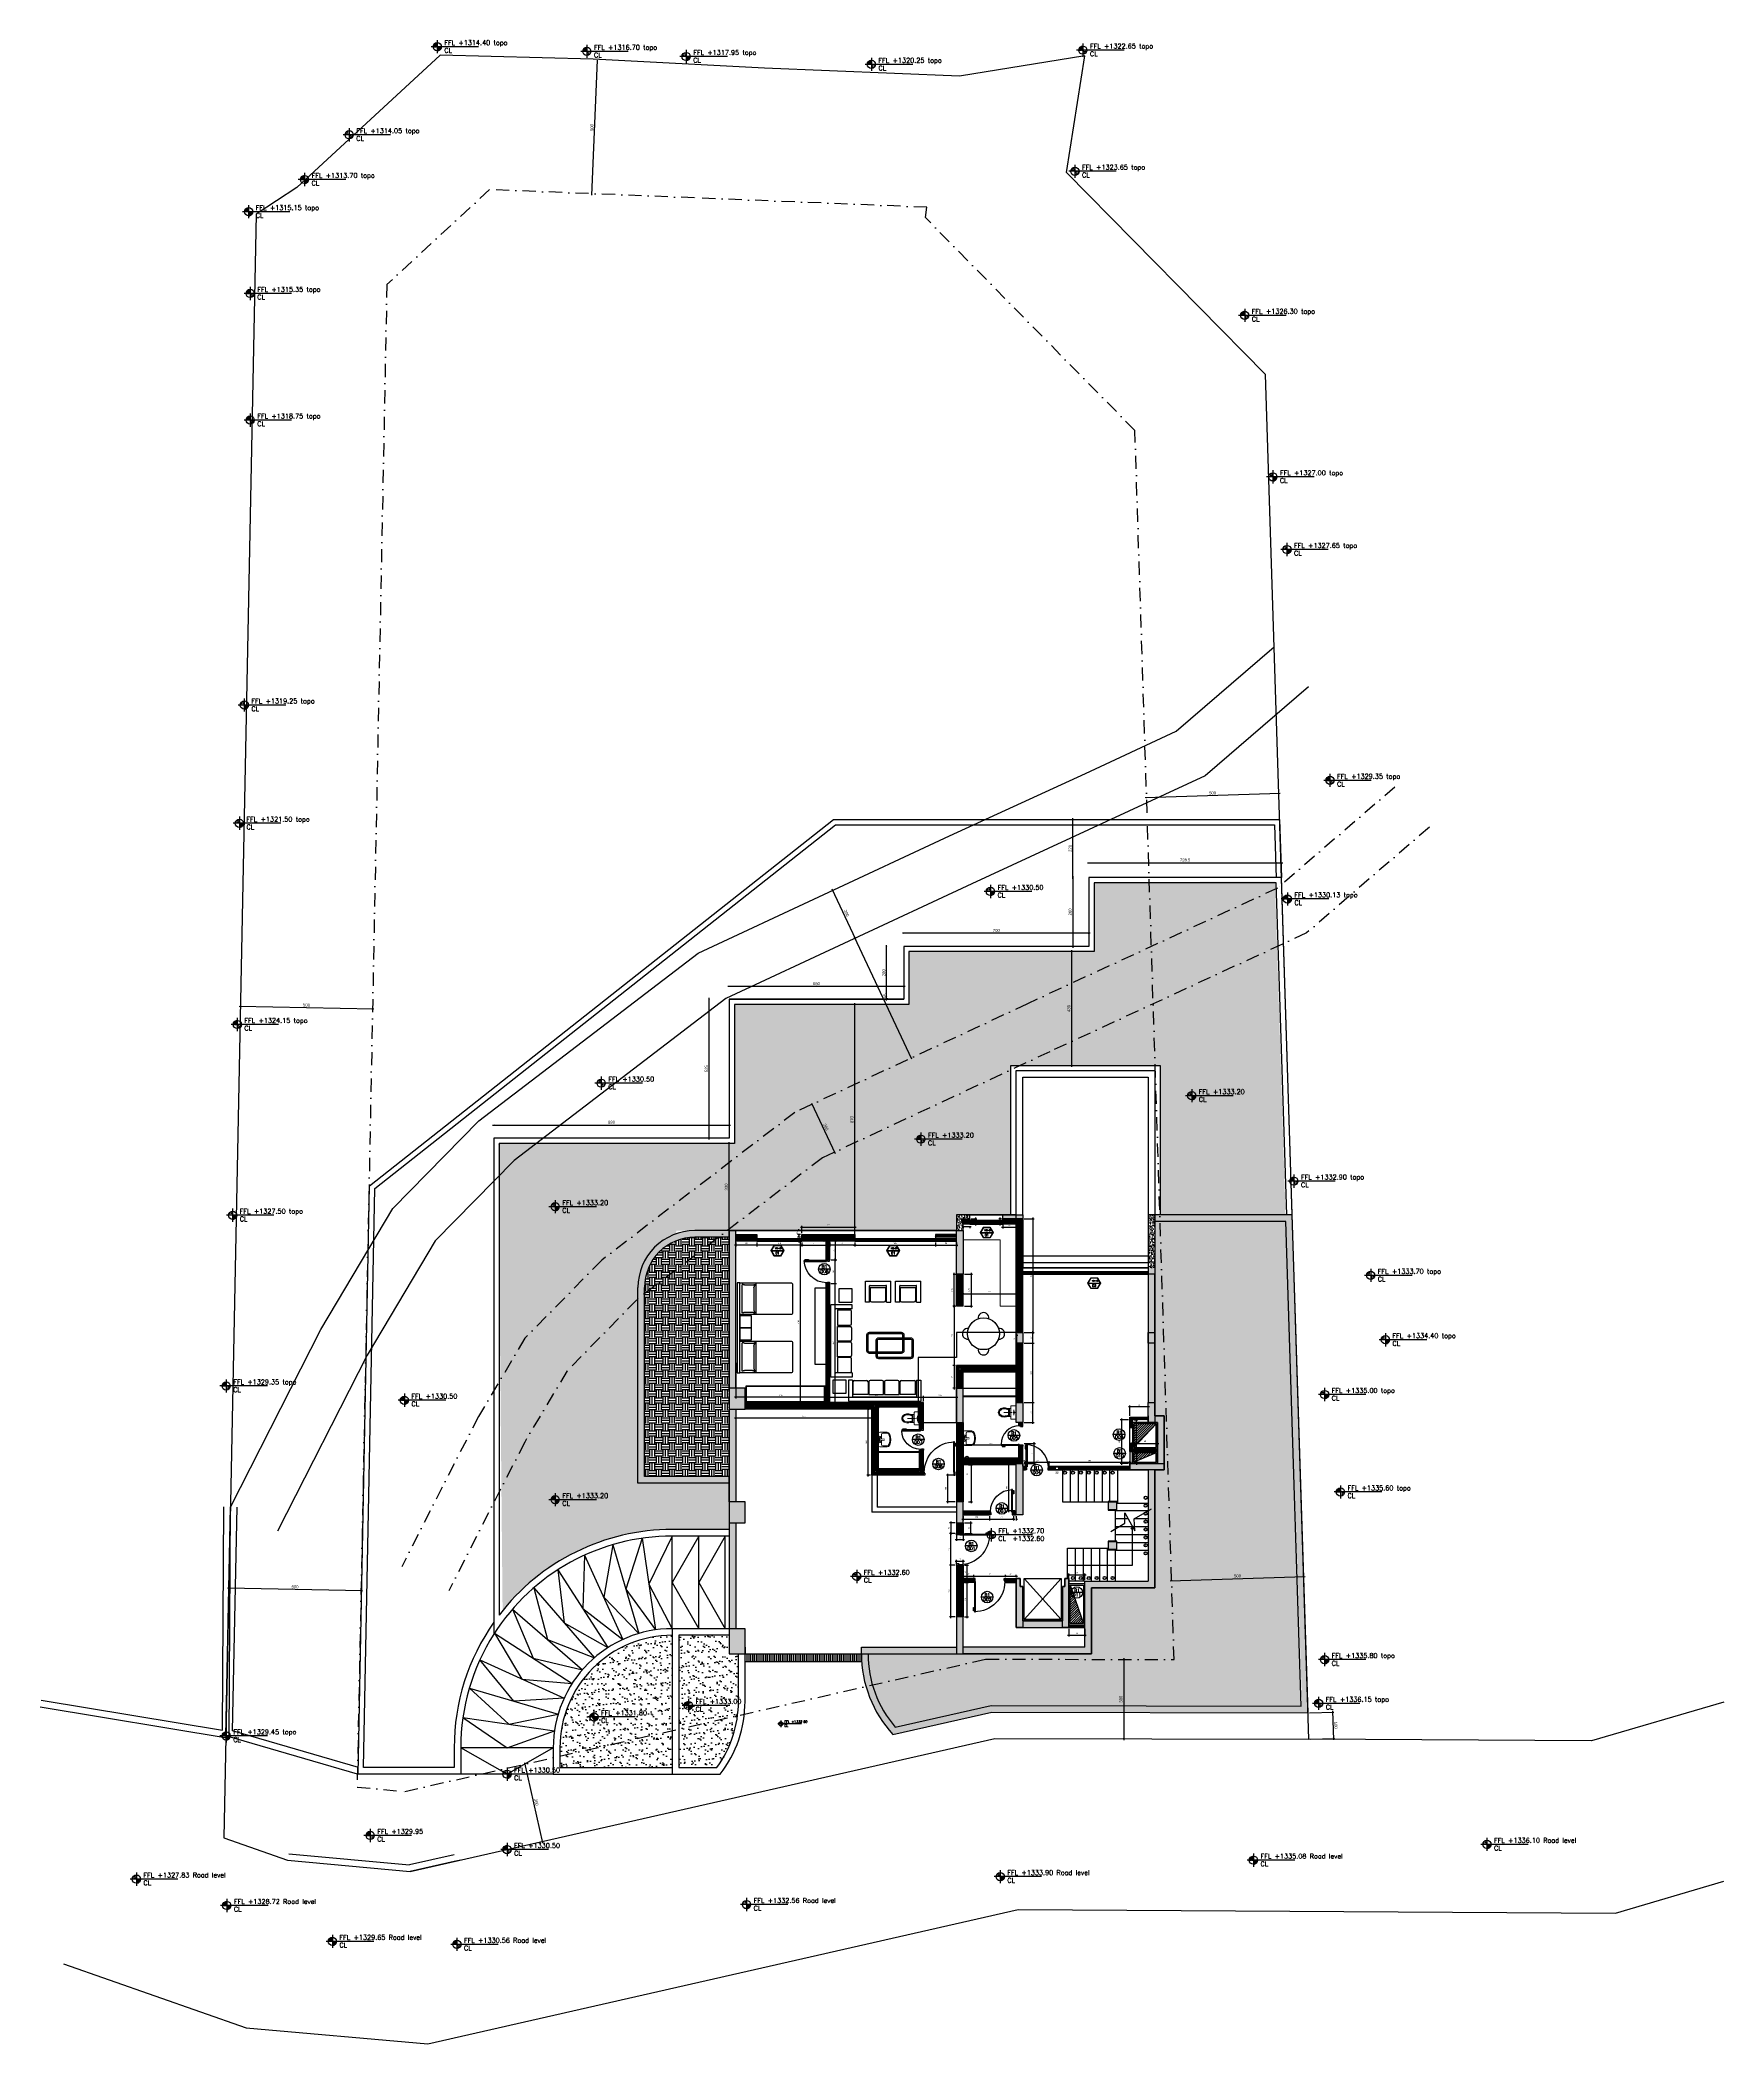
# Model space of a CAD drawing. Header units: centimetres. Extents: x 96271 to 179142, y 9855 to 112216.
# Drawn here: x 96271 to 102638, y 79700 to 87277 of the extents above; entities that cross this region are included whole.
import ezdxf
from ezdxf.enums import TextEntityAlignment as Align

# ---------------------------------------------------------------- set-up
doc = ezdxf.new("R2010")
doc.units = ezdxf.units.CM
doc.header["$LTSCALE"] = 100
doc.header["$MEASUREMENT"] = 0
doc.header["$PDSIZE"] = 0.2
doc.linetypes.add('DASHDOT', pattern=[1, 0.5, -0.25, 0, -0.25])
doc.linetypes.add('HIDDEN', pattern=[0.375, 0.25, -0.125])
doc.layers.get('0').update_dxf_attribs({"linetype": 'CONTINUOUS'})
doc.layers.get('DEFPOINTS').update_dxf_attribs({"linetype": 'CONTINUOUS'})
for name, color, linetype in [('0-door', 7, 'CONTINUOUS'), ('1-door', 7, 'CONTINUOUS'), ('A-Dim', 2, 'CONTINUOUS'), ('A-Dim CMU', 2, 'CONTINUOUS'), ('A-DOOR-ANOT', 111, 'CONTINUOUS'), ('A-Flor-Str', 3, 'CONTINUOUS'), ('A-Furn-Free', 32, 'CONTINUOUS'), ('A-Glass-Full', 140, 'CONTINUOUS'), ('A-Otln-Lot Limit', 4, 'CONTINUOUS'), ('A-Patt', 8, 'CONTINUOUS'), ('A-Patt-CMU', 8, 'CONTINUOUS'), ('A-Patt-Strcr', 8, 'CONTINUOUS'), ('A-PLASTER', 51, 'CONTINUOUS'), ('A-Sanitary fixt', 143, 'CONTINUOUS'), ('A-Setback', 3, 'DASHDOT'), ('A-Shaft', 31, 'CONTINUOUS'), ('A-Slab limit', 53, 'CONTINUOUS'), ('A-STAIRS', 51, 'CONTINUOUS'), ('A-Wall-Full', 5, 'CONTINUOUS'), ('A-Wall-Prht', 2, 'CONTINUOUS'), ('A-Wall-Strctr', 6, 'CONTINUOUS'), ('A-WINDOW-ANOT', 131, 'CONTINUOUS'), ('HANDLES', 2, 'CONTINUOUS'), ('M-DR-EQUIP', 161, 'CONTINUOUS'), ('M-DR-SW', 62, 'CONTINUOUS'), ('plan-elevation level', 7, 'CONTINUOUS'), ('plan-stair steps nbr', 224, 'CONTINUOUS'), ('PLANTS', 75, 'CONTINUOUS'), ('S-Limit-Formwork', 42, 'CONTINUOUS')]:
    doc.layers.add(name, color=color, linetype=linetype)
doc.layers.add('A-AREA', color=191, linetype='CONTINUOUS', lineweight=25, plot=False)
doc.layers.add('sanitaires', color=150, linetype='CONTINUOUS', lineweight=0)
doc.styles.add('ARIAL', font='arialbd.ttf')
doc.styles.add('ROMAND', font='romand.shx', dxfattribs={"height": 10})
doc.styles.get("Standard").update_dxf_attribs({"font": 'arial.ttf'})
doc.dimstyles.new('1-50', dxfattribs={"dimtxt": 11.25, "dimasz": 5, "dimexe": 5, "dimexo": 5, "dimgap": 5, "dimtad": 1, "dimdec": 1, "dimrnd": 0.5, "dimzin": 12, "dimdsep": 46, "dimtxsty": 'Standard', "dimblk": 'ARCHTICK', "dimcen": 0.09, "dimdle": 5, "dimadec": 0, "dimazin": 3, "dimtfac": 1, "dimtdec": 1, "dimtix": 1, "dimtofl": 0, "dimtmove": 1, "dimatfit": 3, "dimfxl": 5, "dimtolj": 1, "dimtzin": 0, "dimarcsym": 0})
pattern_1 = [(90, (894916.29, -703049.082), (14.2875, 7.14375), [0, -14.2875])]
pattern_2 = [(50, (99598.393, 77124.047), (14.345204, -1.255043), [1.5, -16.5]), (355, (99598.393, 77124.047), (-2.775027, 15.043843), [1.2, -13.2]), (100.45144, (99599.589, 77123.942), (11.570177, 13.7888), [1.274804, -14.022842]), (46.1842, (99598.393, 77128.047), (21.344827, -3.310386), [2.25, -24.75]), (96.63564, (99600.172, 77127.77), (18.69324, 19.48237), [1.91221, -21.034275]), (351.18416, (99598.393, 77128.047), (18.69324, 19.48237), [1.8, -19.8]), (21, (99600.393, 77127.047), (11.93814, -8.052378), [1.5, -16.5]), (326, (99600.393, 77127.047), (4.866307, 14.503), [1.2, -13.2]), (71.45144, (99601.388, 77126.376), (16.804448, 6.450623), [1.274804, -14.022842]), (37.5, (99598.393, 77124.047), (0.243197, 6.657877), [0, -13.04, 0, -13.4, 0, -13.25]), (7.5, (99598.393, 77124.047), (5.261391, 7.888234), [0, -7.64, 0, -12.74, 0, -5.05]), (327.5, (99593.933, 77124.047), (10.6764487, -0.4510974), [0, -5, 0, -15.6, 0, -20.7]), (317.5, (99591.933, 77124.047), (11.663723, 2.0021), [0, -6.5, 0, -10.36, 0, -14.7])]
pattern_3 = [(225, (109663.1543, 69378.0145), (1.76776695, -1.76776695), [])]

# ---------------------------------------------------------------- blocks, each defined once
blk = doc.blocks.new('CL-FFL-PLAN')
at = {"layer": 'plan-elevation level'}
h = blk.add_hatch(dxfattribs=at)
h.set_pattern_fill('DOTS', color=232, scale=9, angle=90, style=0)
h.set_pattern_definition(pattern_1)
h.paths.add_polyline_path([(-1229, 207), (-1229, 50), (-1385, 50, -0.414214)])
h = blk.add_hatch(dxfattribs=at)
h.set_pattern_fill('DOTS', color=232, scale=9, angle=90, style=0)
h.set_pattern_definition(pattern_1)
h.paths.add_polyline_path([(-1229, 50), (-1072, 50, -0.414214), (-1229, -106)])
at = {"layer": 'plan-elevation level', "color": 7, "ltscale": 111}
for p, q in [((337, 50), (-1463, 50)), ((-1229, 301), (-1229, -200))]:
    blk.add_line(p, q, dxfattribs=at)
blk.add_circle((-1229, 50), 156, dxfattribs=at)
at = {"layer": 'plan-elevation level', "color": 111, "ltscale": 111, "style": 'ROMAND'}
for s, p in [('CL', (-960, -180)), ('FFL', (-960, 110))]:
    blk.add_text(s, height=180, dxfattribs=at).set_placement(p)
for tag, p in [('FFL', (-424, 113)), ('CL', (-417, -180))]:
    blk.add_attdef(tag, p, '', height=180, dxfattribs=at)
blk = doc.blocks.new('_ArchTick')
at = {"color": 0, "linetype": 'ByBlock', "const_width": 0.15}
blk.add_lwpolyline([(-0.5, -0.5), (0.5, 0.5)], dxfattribs=at)
blk = doc.blocks.new('*D1187')
at = {"layer": 'A-Dim', "color": 0, "lineweight": -2, "transparency": 16777216}
blk.add_line((100960, 84427.6), (100450.2, 84411.3), dxfattribs=at)
at = {"layer": 'DEFPOINTS', "color": 0, "transparency": 16777216}
for p in [(100455.2, 84411.5), (100455.2, 84411.5), (100955, 84427.4)]:
    blk.add_point(p, dxfattribs=at)
at = {"layer": 'A-Dim', "color": 0, "lineweight": -2, "transparency": 16777216, "xscale": 5, "yscale": 5, "zscale": 5}
for p, rotation in [((100455.2, 84411.5), 181.8247667080843), ((100955, 84427.4), 1.82476670808426)]:
    blk.add_blockref('_ArchTick', p, dxfattribs=dict(at, rotation=rotation))
at = {"layer": 'A-Dim', "color": 0, "transparency": 16777216, "insert": (100704.7, 84430.2), "char_height": 11.25, "attachment_point": 5, "rotation": 1.82477}
blk.add_mtext('\\A1;500', dxfattribs=at)
blk = doc.blocks.new('*D1188')
at = {"layer": 'A-Dim', "color": 0, "lineweight": -2, "transparency": 16777216}
blk.add_line((98357.6, 86691.1), (98378.2, 87200.7), dxfattribs=at)
at = {"layer": 'DEFPOINTS', "color": 0, "transparency": 16777216}
for p in [(98378, 87195.7), (98378, 87195.7), (98357.8, 86696.1)]:
    blk.add_point(p, dxfattribs=at)
at = {"layer": 'A-Dim', "color": 0, "lineweight": -2, "transparency": 16777216, "xscale": 5, "yscale": 5, "zscale": 5}
for p, rotation in [((98378, 87195.7), 87.68960325935225), ((98357.8, 86696.1), 267.6896032593523)]:
    blk.add_blockref('_ArchTick', p, dxfattribs=dict(at, rotation=rotation))
at = {"layer": 'A-Dim', "color": 0, "transparency": 16777216, "insert": (98357.2, 86946.3), "char_height": 11.25, "attachment_point": 5, "rotation": 87.6896}
blk.add_mtext('\\A1;500', dxfattribs=at)
blk = doc.blocks.new('*D1189')
at = {"layer": 'A-Dim', "color": 0, "lineweight": -2, "transparency": 16777216}
blk.add_line((97532.8, 83612.5), (97022.9, 83622.6), dxfattribs=at)
at = {"layer": 'DEFPOINTS', "color": 0, "transparency": 16777216}
for p in [(97027.9, 83622.5), (97027.9, 83622.5), (97527.8, 83612.6)]:
    blk.add_point(p, dxfattribs=at)
at = {"layer": 'A-Dim', "color": 0, "lineweight": -2, "transparency": 16777216, "xscale": 5, "yscale": 5, "zscale": 5}
for p, rotation in [((97027.9, 83622.5), 178.8657729167716), ((97527.8, 83612.6), 358.8657729167717)]:
    blk.add_blockref('_ArchTick', p, dxfattribs=dict(at, rotation=rotation))
at = {"layer": 'A-Dim', "color": 0, "transparency": 16777216, "insert": (97278.1, 83628.3), "char_height": 11.25, "attachment_point": 5, "rotation": 358.86577}
blk.add_mtext('\\A1;500', dxfattribs=at)
blk = doc.blocks.new('*D1190')
at = {"layer": 'A-Dim', "color": 0, "lineweight": -2, "transparency": 16777216}
blk.add_line((100544.5, 81451), (101054.3, 81467.2), dxfattribs=at)
at = {"layer": 'DEFPOINTS', "color": 0, "transparency": 16777216}
for p in [(101049.3, 81467.1), (100552.6, 81353.4), (101052.4, 81369.3)]:
    blk.add_point(p, dxfattribs=at)
at = {"layer": 'A-Dim', "color": 0, "lineweight": -2, "transparency": 16777216, "xscale": 5, "yscale": 5, "zscale": 5}
for p, rotation in [((100549.5, 81451.2), 181.8247667080837), ((101049.3, 81467.1), 1.8247667080837)]:
    blk.add_blockref('_ArchTick', p, dxfattribs=dict(at, rotation=rotation))
at = {"layer": 'A-Dim', "color": 0, "transparency": 16777216, "insert": (100799.1, 81469.9), "char_height": 11.25, "attachment_point": 5, "rotation": 1.82477}
blk.add_mtext('\\A1;500', dxfattribs=at)
blk = doc.blocks.new('*D1198')
at = {"layer": 'A-Dim', "color": 0, "lineweight": -2, "transparency": 16777216}
blk.add_line((97489.3, 81412.9), (96979.4, 81423), dxfattribs=at)
at = {"layer": 'DEFPOINTS', "color": 0, "transparency": 16777216}
for p in [(96984.4, 81422.9), (96984.4, 81422.9), (97484.3, 81413)]:
    blk.add_point(p, dxfattribs=at)
at = {"layer": 'A-Dim', "color": 0, "lineweight": -2, "transparency": 16777216, "xscale": 5, "yscale": 5, "zscale": 5}
for p, rotation in [((96984.4, 81422.9), 178.8657729167716), ((97484.3, 81413), 358.8657729167717)]:
    blk.add_blockref('_ArchTick', p, dxfattribs=dict(at, rotation=rotation))
at = {"layer": 'A-Dim', "color": 0, "transparency": 16777216, "insert": (97234.6, 81428.7), "char_height": 11.25, "attachment_point": 5, "rotation": 358.86577}
blk.add_mtext('\\A1;500', dxfattribs=at)
blk = doc.blocks.new('*D1199')
at = {"layer": 'A-Dim', "color": 0, "lineweight": -2, "transparency": 16777216}
blk.add_line((99355.1, 83876.4), (99266.3, 84066.6), dxfattribs=at)
at = {"layer": 'DEFPOINTS', "color": 0, "transparency": 16777216}
for p in [(99268.4, 84062.1), (99268.4, 84062.1), (99353, 83880.9)]:
    blk.add_point(p, dxfattribs=at)
at = {"layer": 'A-Dim', "color": 0, "lineweight": -2, "transparency": 16777216, "xscale": 5, "yscale": 5, "zscale": 5}
for p, rotation in [((99268.4, 84062.1), 115.0284238095457), ((99353, 83880.9), 295.0284238095457)]:
    blk.add_blockref('_ArchTick', p, dxfattribs=dict(at, rotation=rotation))
at = {"layer": 'A-Dim', "color": 0, "transparency": 16777216, "insert": (99320.4, 83976), "char_height": 11.25, "attachment_point": 5, "rotation": 295.02842}
blk.add_mtext('\\A1;200', dxfattribs=at)
blk = doc.blocks.new('*D1200')
at = {"layer": 'A-Dim', "color": 0, "lineweight": -2, "transparency": 16777216}
blk.add_line((100368.9, 81158.9), (100368.9, 80848.9), dxfattribs=at)
at = {"layer": 'DEFPOINTS', "color": 0, "transparency": 16777216}
for p in [(100368.9, 81153.9), (100368.9, 80853.9), (100368.9, 80853.9)]:
    blk.add_point(p, dxfattribs=at)
at = {"layer": 'A-Dim', "color": 0, "lineweight": -2, "transparency": 16777216, "xscale": 5, "yscale": 5, "zscale": 5}
for p, rotation in [((100368.9, 81153.9), 90), ((100368.9, 80853.9), 270)]:
    blk.add_blockref('_ArchTick', p, dxfattribs=dict(at, rotation=rotation))
at = {"layer": 'A-Dim', "color": 0, "transparency": 16777216, "insert": (100358.2, 81003.9), "char_height": 11.25, "attachment_point": 5, "rotation": 90}
blk.add_mtext('\\A1;300', dxfattribs=at)
blk = doc.blocks.new('*D1201')
at = {"layer": 'A-Dim', "color": 0, "lineweight": -2, "transparency": 16777216}
blk.add_line((98102.2, 80763), (98171.1, 80460.7), dxfattribs=at)
at = {"layer": 'DEFPOINTS', "color": 0, "transparency": 16777216}
for p in [(98103.4, 80758.1), (98170, 80465.6), (98170, 80465.6)]:
    blk.add_point(p, dxfattribs=at)
at = {"layer": 'A-Dim', "color": 0, "lineweight": -2, "transparency": 16777216, "xscale": 5, "yscale": 5, "zscale": 5}
for p, rotation in [((98103.4, 80758.1), 102.8290725443541), ((98170, 80465.6), 282.8290725443541)]:
    blk.add_blockref('_ArchTick', p, dxfattribs=dict(at, rotation=rotation))
at = {"layer": 'A-Dim', "color": 0, "transparency": 16777216, "insert": (98147.1, 80614.2), "char_height": 11.25, "attachment_point": 5, "rotation": 282.82907}
blk.add_mtext('\\A1;300', dxfattribs=at)
blk = doc.blocks.new('A$C16F3348E')
at = {"color": 1}
for p, q in [((126, 231), (114, 231)), ((114, 231), (114, 228)), ((114, 228), (118, 228)), ((118, 228), (118, 226)), ((126, 226), (126, 231)), ((118, 226), (126, 226)), ((0, 118), (114, 118)), ((0, 114), (0, 118)), ((114, 114), (0, 114)), ((114, 118), (114, 114)), ((114, 114), (118, 114)), ((114, 111), (114, 114)), ((126, 111), (114, 111)), ((118, 116), (126, 116)), ((118, 114), (118, 116)), ((126, 116), (126, 111))]:
    blk.add_line(p, q, dxfattribs=at)
blk.add_arc((114, 114), 114, 90, 180)
at = {"layer": 'HANDLES'}
blk.add_lwpolyline([(4, 112), (4, 110), (16, 110), (16, 112), (4, 112)], dxfattribs=at)
blk = doc.blocks.new('Dl80-12')
at = {"color": 1}
for p, q in [((0.3, 1.1), (0.3, 9.5)), ((0.3, 9.5), (0.7, 9.5)), ((0.7, 9.5), (0.7, 1.1)), ((0, -0.1), (0, 1.1)), ((0, 1.1), (0.3, 1.1)), ((0.3, 1.1), (0.3, 0.7)), ((0.7, 1.1), (0.3, 1.1)), ((0.3, 0.7), (0.5, 0.7)), ((0.5, 0.7), (0.5, -0.1)), ((8.7, 0.7), (8.5, 0.7)), ((8.5, 0.7), (8.5, -0.1)), ((8.7, 1.1), (8.7, 0.7)), ((9, 1.1), (8.7, 1.1)), ((9, -0.1), (9, 1.1)), ((0.5, -0.1), (0, -0.1)), ((8.5, -0.1), (9, -0.1))]:
    blk.add_line(p, q, dxfattribs=at)
at = {"color": 7}
blk.add_arc((0.3, 1.1), 8.4, 0, 90, dxfattribs=at)
at = {"layer": 'HANDLES'}
blk.add_lwpolyline([(0.1, 9.1), (-0.1, 9.1), (-0.1, 7.9), (0.1, 7.9), (0.1, 9.1)], dxfattribs=at)
blk = doc.blocks.new('*D1196')
at = {"layer": 'A-Dim', "color": 0, "lineweight": -2, "transparency": 16777216}
blk.add_line((99566.7, 83423.3), (99350.9, 83885.4), dxfattribs=at)
at = {"layer": 'DEFPOINTS', "color": 0, "transparency": 16777216}
for p in [(99353, 83880.9), (99353, 83880.9), (99564.5, 83427.8)]:
    blk.add_point(p, dxfattribs=at)
at = {"layer": 'A-Dim', "color": 0, "lineweight": -2, "transparency": 16777216, "xscale": 5, "yscale": 5, "zscale": 5}
for p, rotation in [((99353, 83880.9), 115.0284238171862), ((99564.5, 83427.8), 295.0284238171862)]:
    blk.add_blockref('_ArchTick', p, dxfattribs=dict(at, rotation=rotation))
at = {"layer": 'A-Dim', "color": 0, "transparency": 16777216, "insert": (99468.5, 83658.9), "char_height": 11.25, "attachment_point": 5, "rotation": 295.02842}
blk.add_mtext('\\A1;500', dxfattribs=at)
blk = doc.blocks.new('*D1197')
at = {"layer": 'A-Dim', "color": 0, "lineweight": -2, "transparency": 16777216}
blk.add_line((99188.1, 83257.6), (99277, 83067.3), dxfattribs=at)
at = {"layer": 'DEFPOINTS', "color": 0, "transparency": 16777216}
for p in [(99190.2, 83253.1), (99274.8, 83071.9), (99274.8, 83071.9)]:
    blk.add_point(p, dxfattribs=at)
at = {"layer": 'A-Dim', "color": 0, "lineweight": -2, "transparency": 16777216, "xscale": 5, "yscale": 5, "zscale": 5}
for p, rotation in [((99190.2, 83253.1), 115.0284238171862), ((99274.8, 83071.9), 295.0284238171862)]:
    blk.add_blockref('_ArchTick', p, dxfattribs=dict(at, rotation=rotation))
at = {"layer": 'A-Dim', "color": 0, "transparency": 16777216, "insert": (99242.3, 83167), "char_height": 11.25, "attachment_point": 5, "rotation": 295.02842}
blk.add_mtext('\\A1;200', dxfattribs=at)
blk = doc.blocks.new('A$C7CD740D3')
at = {"layer": 'M-DR-EQUIP'}
for p, q in [((-30, 434), (0, 434)), ((-30, 427), (0, 427)), ((-30, 420), (0, 420)), ((-30, 413), (0, 413)), ((-30, 406), (0, 406)), ((-30, 399), (0, 399)), ((-30, 392), (0, 392)), ((-30, 385), (0, 385)), ((-30, 378), (0, 378)), ((-30, 371), (0, 371)), ((-30, 364), (0, 364)), ((-30, 357), (0, 357)), ((-30, 350), (0, 350)), ((-30, 343), (0, 343)), ((-30, 336), (0, 336)), ((-30, 329), (0, 329)), ((-30, 322), (0, 322)), ((-30, 315), (0, 315)), ((-30, 308), (0, 308)), ((-30, 301), (0, 301)), ((-30, 294), (0, 294)), ((-30, 287), (0, 287)), ((-30, 280), (0, 280)), ((-30, 273), (0, 273)), ((-30, 266), (0, 266)), ((-30, 259), (0, 259)), ((-30, 252), (0, 252)), ((-30, 245), (0, 245)), ((-30, 238), (0, 238)), ((-30, 231), (0, 231)), ((-30, 224), (0, 224)), ((-30, 217), (0, 217)), ((-30, 210), (0, 210)), ((-30, 203), (0, 203)), ((-30, 196), (0, 196)), ((-30, 189), (0, 189)), ((-30, 182), (0, 182)), ((-30, 175), (0, 175)), ((-30, 168), (0, 168)), ((-30, 161), (0, 161)), ((-30, 154), (0, 154)), ((-30, 147), (0, 147)), ((-30, 140), (0, 140)), ((-30, 133), (0, 133)), ((-30, 126), (0, 126)), ((-30, 119), (0, 119)), ((-30, 112), (0, 112)), ((-30, 105), (0, 105)), ((-30, 98), (0, 98)), ((-30, 91), (0, 91)), ((-30, 84), (0, 84)), ((-30, 77), (0, 77)), ((-30, 70), (0, 70)), ((-30, 63), (0, 63)), ((-30, 56), (0, 56)), ((-30, 49), (0, 49)), ((-30, 42), (0, 42)), ((-30, 35), (0, 35)), ((-30, 28), (0, 28)), ((-30, 21), (0, 21)), ((-30, 14), (0, 14)), ((-30, 7), (0, 7))]:
    blk.add_line(p, q, dxfattribs=at)
blk.add_lwpolyline([(0, 440), (0, 0), (-30, 0), (-30, 440)], close=True, dxfattribs=at)
blk = doc.blocks.new('*D1129')
at = {"layer": 'A-Dim CMU', "color": 0, "lineweight": -2, "transparency": 16777216}
for p, q in [((99723.7, 82610.3), (99732.2, 82610.3)), ((99727.2, 82485.3), (99727.2, 82615.3)), ((99723.7, 82490.3), (99732.2, 82490.3))]:
    blk.add_line(p, q, dxfattribs=at)
at = {"layer": 'DEFPOINTS', "color": 0, "transparency": 16777216}
for p in [(99718.7, 82610.3), (99727.2, 82610.3), (99718.7, 82490.3)]:
    blk.add_point(p, dxfattribs=at)
at = {"layer": 'A-Dim CMU', "color": 0, "lineweight": -2, "transparency": 16777216, "xscale": 5, "yscale": 5, "zscale": 5}
for p, rotation in [((99727.2, 82610.3), 90), ((99727.2, 82490.3), 270)]:
    blk.add_blockref('_ArchTick', p, dxfattribs=dict(at, rotation=rotation))
at = {"layer": 'A-Dim CMU', "color": 0, "transparency": 16777216, "insert": (99719.7, 82550.3), "char_height": 5, "attachment_point": 5, "rotation": 90}
blk.add_mtext('\\A1;120', dxfattribs=at)
blk = doc.blocks.new('*D1130')
at = {"layer": 'A-Dim CMU', "color": 0, "lineweight": -2, "transparency": 16777216}
for p, q in [((99411.6, 82100.4), (99397.6, 82100.4)), ((99402.6, 81845.3), (99402.6, 82105.4)), ((99411.6, 81850.3), (99397.6, 81850.3))]:
    blk.add_line(p, q, dxfattribs=at)
at = {"layer": 'DEFPOINTS', "color": 0, "transparency": 16777216}
for p in [(99402.6, 82100.4), (99416.6, 82100.4), (99416.6, 81850.3)]:
    blk.add_point(p, dxfattribs=at)
at = {"layer": 'A-Dim CMU', "color": 0, "lineweight": -2, "transparency": 16777216, "xscale": 5, "yscale": 5, "zscale": 5}
for p, rotation in [((99402.6, 82100.4), 90), ((99402.6, 81850.3), 270)]:
    blk.add_blockref('_ArchTick', p, dxfattribs=dict(at, rotation=rotation))
at = {"layer": 'A-Dim CMU', "color": 0, "transparency": 16777216, "insert": (99395.1, 81975.4), "char_height": 5, "attachment_point": 5, "rotation": 90}
blk.add_mtext('\\A1;250', dxfattribs=at)
blk = doc.blocks.new('*D1131')
at = {"layer": 'A-Dim CMU', "color": 0, "lineweight": -2, "transparency": 16777216}
for p, q in [((99421.6, 82066.3), (98896.6, 82066.3)), ((98901.6, 82095.4), (98901.6, 82061.3)), ((99416.6, 82095.4), (99416.6, 82061.3))]:
    blk.add_line(p, q, dxfattribs=at)
at = {"layer": 'DEFPOINTS', "color": 0, "transparency": 16777216}
for p in [(98901.6, 82100.4), (98901.6, 82066.3), (99416.6, 82100.4)]:
    blk.add_point(p, dxfattribs=at)
at = {"layer": 'A-Dim CMU', "color": 0, "lineweight": -2, "transparency": 16777216, "xscale": 5, "yscale": 5, "zscale": 5, "rotation": 180}
blk.add_blockref('_ArchTick', (98901.6, 82066.3), dxfattribs=at)
at = {"layer": 'A-Dim CMU', "color": 0, "lineweight": -2, "transparency": 16777216, "xscale": 5, "yscale": 5, "zscale": 5}
blk.add_blockref('_ArchTick', (99416.6, 82066.3), dxfattribs=at)
at = {"layer": 'A-Dim CMU', "color": 0, "transparency": 16777216, "insert": (99159.1, 82073.8), "char_height": 5, "attachment_point": 5}
blk.add_mtext('\\A1;515', dxfattribs=at)
blk = doc.blocks.new('*D1132')
at = {"layer": 'A-Dim CMU', "color": 0, "lineweight": -2, "transparency": 16777216}
for p, q in [((99261.6, 82575.3), (99282.9, 82575.3)), ((99277.9, 82120.4), (99277.9, 82580.3)), ((99261.6, 82125.4), (99282.9, 82125.4))]:
    blk.add_line(p, q, dxfattribs=at)
at = {"layer": 'DEFPOINTS', "color": 0, "transparency": 16777216}
for p in [(99256.6, 82575.3), (99277.9, 82575.3), (99256.6, 82125.4)]:
    blk.add_point(p, dxfattribs=at)
at = {"layer": 'A-Dim CMU', "color": 0, "lineweight": -2, "transparency": 16777216, "xscale": 5, "yscale": 5, "zscale": 5}
for p, rotation in [((99277.9, 82575.3), 90), ((99277.9, 82125.4), 270)]:
    blk.add_blockref('_ArchTick', p, dxfattribs=dict(at, rotation=rotation))
at = {"layer": 'A-Dim CMU', "color": 0, "transparency": 16777216, "insert": (99270.3, 82350.3), "char_height": 5, "attachment_point": 5, "rotation": 90}
blk.add_mtext('\\A1;450', dxfattribs=at)
blk = doc.blocks.new('*D1133')
at = {"layer": 'A-Dim CMU', "color": 0, "lineweight": -2, "transparency": 16777216}
for p, q in [((99261.6, 82665.3), (99282.9, 82665.3)), ((99277.9, 82570.3), (99277.9, 82670.3)), ((99261.6, 82575.3), (99282.9, 82575.3))]:
    blk.add_line(p, q, dxfattribs=at)
at = {"layer": 'DEFPOINTS', "color": 0, "transparency": 16777216}
for p in [(99256.6, 82665.3), (99277.9, 82665.3), (99256.6, 82575.3)]:
    blk.add_point(p, dxfattribs=at)
at = {"layer": 'A-Dim CMU', "color": 0, "lineweight": -2, "transparency": 16777216, "xscale": 5, "yscale": 5, "zscale": 5}
for p, rotation in [((99277.9, 82665.3), 90), ((99277.9, 82575.3), 270)]:
    blk.add_blockref('_ArchTick', p, dxfattribs=dict(at, rotation=rotation))
at = {"layer": 'A-Dim CMU', "color": 0, "transparency": 16777216, "insert": (99270.3, 82620.3), "char_height": 5, "attachment_point": 5, "rotation": 90}
blk.add_mtext('\\A1;90', dxfattribs=at)
blk = doc.blocks.new('*D1134')
at = {"layer": 'A-Dim CMU', "color": 0, "lineweight": -2, "transparency": 16777216}
for p, q in [((99146.6, 82720.3), (99246.6, 82720.3)), ((99151.6, 82730.3), (99151.6, 82715.3)), ((99241.6, 82730.3), (99241.6, 82715.3))]:
    blk.add_line(p, q, dxfattribs=at)
at = {"layer": 'DEFPOINTS', "color": 0, "transparency": 16777216}
for p in [(99151.6, 82735.3), (99241.6, 82735.3), (99241.6, 82720.3)]:
    blk.add_point(p, dxfattribs=at)
at = {"layer": 'A-Dim CMU', "color": 0, "lineweight": -2, "transparency": 16777216, "xscale": 5, "yscale": 5, "zscale": 5, "rotation": 180}
blk.add_blockref('_ArchTick', (99151.6, 82720.3), dxfattribs=at)
at = {"layer": 'A-Dim CMU', "color": 0, "lineweight": -2, "transparency": 16777216, "xscale": 5, "yscale": 5, "zscale": 5}
blk.add_blockref('_ArchTick', (99241.6, 82720.3), dxfattribs=at)
at = {"layer": 'A-Dim CMU', "color": 0, "transparency": 16777216, "insert": (99196.6, 82727.9), "char_height": 5, "attachment_point": 5}
blk.add_mtext('\\A1;90', dxfattribs=at)
blk = doc.blocks.new('*D1135')
at = {"layer": 'A-Dim CMU', "color": 0, "lineweight": -2, "transparency": 16777216}
for p, q in [((99146.6, 82750.3), (99135.4, 82750.3)), ((99140.4, 82750.3), (99140.4, 82755.3)), ((99146.6, 82735.3), (99135.4, 82735.3)), ((99140.4, 82735.3), (99140.4, 82730.3))]:
    blk.add_line(p, q, dxfattribs=at)
at = {"layer": 'DEFPOINTS', "color": 0, "transparency": 16777216}
for p in [(99151.6, 82750.3), (99140.4, 82735.3), (99151.6, 82735.3)]:
    blk.add_point(p, dxfattribs=at)
at = {"layer": 'A-Dim CMU', "color": 0, "lineweight": -2, "transparency": 16777216, "xscale": 5, "yscale": 5, "zscale": 5}
for p, rotation in [((99140.4, 82750.3), 270), ((99140.4, 82735.3), 90)]:
    blk.add_blockref('_ArchTick', p, dxfattribs=dict(at, rotation=rotation))
at = {"layer": 'A-Dim CMU', "color": 0, "transparency": 16777216, "insert": (99132.8, 82742.8), "char_height": 5, "attachment_point": 5, "rotation": 90}
blk.add_mtext('\\A1;15', dxfattribs=at)
blk = doc.blocks.new('*D1136')
at = {"layer": 'A-Dim CMU', "color": 0, "lineweight": -2, "transparency": 16777216}
for p, q in [((99146.6, 82775.3), (99135.4, 82775.3)), ((99146.6, 82760.3), (99135.4, 82760.3)), ((99140.4, 82775.3), (99140.4, 82780.3)), ((99140.4, 82760.3), (99140.4, 82755.3))]:
    blk.add_line(p, q, dxfattribs=at)
at = {"layer": 'DEFPOINTS', "color": 0, "transparency": 16777216}
for p in [(99140.4, 82775.3), (99151.6, 82775.3), (99151.6, 82760.3)]:
    blk.add_point(p, dxfattribs=at)
at = {"layer": 'A-Dim CMU', "color": 0, "lineweight": -2, "transparency": 16777216, "xscale": 5, "yscale": 5, "zscale": 5}
for p, rotation in [((99140.4, 82775.3), 270), ((99140.4, 82760.3), 90)]:
    blk.add_blockref('_ArchTick', p, dxfattribs=dict(at, rotation=rotation))
at = {"layer": 'A-Dim CMU', "color": 0, "transparency": 16777216, "insert": (99132.8, 82767.8), "char_height": 5, "attachment_point": 5, "rotation": 90}
blk.add_mtext('\\A1;15', dxfattribs=at)
blk = doc.blocks.new('*D1137')
at = {"layer": 'A-Dim CMU', "color": 0, "lineweight": -2, "transparency": 16777216}
for p, q in [((99156.6, 82720.3), (98976.6, 82720.3)), ((98981.6, 82730.3), (98981.6, 82715.3)), ((99151.6, 82730.3), (99151.6, 82715.3))]:
    blk.add_line(p, q, dxfattribs=at)
at = {"layer": 'DEFPOINTS', "color": 0, "transparency": 16777216}
for p in [(98981.6, 82735.3), (98981.6, 82720.3), (99151.6, 82735.3)]:
    blk.add_point(p, dxfattribs=at)
at = {"layer": 'A-Dim CMU', "color": 0, "lineweight": -2, "transparency": 16777216, "xscale": 5, "yscale": 5, "zscale": 5}
for p, rotation in [((98981.6, 82720.3), 180.0000000000588), ((99151.6, 82720.3), 5.88329385209363e-11)]:
    blk.add_blockref('_ArchTick', p, dxfattribs=dict(at, rotation=rotation))
at = {"layer": 'A-Dim CMU', "color": 0, "transparency": 16777216, "insert": (99066.6, 82727.9), "char_height": 5, "attachment_point": 5}
blk.add_mtext('\\A1;170', dxfattribs=at)
blk = doc.blocks.new('*D1138')
at = {"layer": 'A-Dim CMU', "color": 0, "lineweight": -2, "transparency": 16777216}
for p, q in [((98986.6, 82720.3), (98896.6, 82720.3)), ((98901.6, 82730.3), (98901.6, 82715.3)), ((98981.6, 82730.3), (98981.6, 82715.3))]:
    blk.add_line(p, q, dxfattribs=at)
at = {"layer": 'DEFPOINTS', "color": 0, "transparency": 16777216}
for p in [(98901.6, 82735.3), (98901.6, 82720.3), (98981.6, 82735.3)]:
    blk.add_point(p, dxfattribs=at)
at = {"layer": 'A-Dim CMU', "color": 0, "lineweight": -2, "transparency": 16777216, "xscale": 5, "yscale": 5, "zscale": 5, "rotation": 180}
blk.add_blockref('_ArchTick', (98901.6, 82720.3), dxfattribs=at)
at = {"layer": 'A-Dim CMU', "color": 0, "lineweight": -2, "transparency": 16777216, "xscale": 5, "yscale": 5, "zscale": 5}
blk.add_blockref('_ArchTick', (98981.6, 82720.3), dxfattribs=at)
at = {"layer": 'A-Dim CMU', "color": 0, "transparency": 16777216, "insert": (98941.6, 82727.9), "char_height": 5, "attachment_point": 5}
blk.add_mtext('\\A1;80', dxfattribs=at)
blk = doc.blocks.new('*D1139')
at = {"layer": 'A-Dim CMU', "color": 0, "lineweight": -2, "transparency": 16777216}
for p, q in [((99346.6, 82720.3), (99661.6, 82720.3)), ((99351.6, 82730.3), (99351.6, 82715.3)), ((99656.6, 82730.3), (99656.6, 82715.3))]:
    blk.add_line(p, q, dxfattribs=at)
at = {"layer": 'DEFPOINTS', "color": 0, "transparency": 16777216}
for p in [(99351.6, 82735.3), (99656.6, 82735.3), (99656.6, 82720.3)]:
    blk.add_point(p, dxfattribs=at)
at = {"layer": 'A-Dim CMU', "color": 0, "lineweight": -2, "transparency": 16777216, "xscale": 5, "yscale": 5, "zscale": 5, "rotation": 180}
blk.add_blockref('_ArchTick', (99351.6, 82720.3), dxfattribs=at)
at = {"layer": 'A-Dim CMU', "color": 0, "lineweight": -2, "transparency": 16777216, "xscale": 5, "yscale": 5, "zscale": 5}
blk.add_blockref('_ArchTick', (99656.6, 82720.3), dxfattribs=at)
at = {"layer": 'A-Dim CMU', "color": 0, "transparency": 16777216, "insert": (99504.1, 82727.9), "char_height": 5, "attachment_point": 5}
blk.add_mtext('\\A1;305', dxfattribs=at)
blk = doc.blocks.new('*D1140')
at = {"layer": 'A-Dim CMU', "color": 0, "lineweight": -2, "transparency": 16777216}
for p, q in [((99651.6, 82720.3), (99741.6, 82720.3)), ((99656.6, 82730.3), (99656.6, 82715.3)), ((99736.6, 82730.3), (99736.6, 82715.3))]:
    blk.add_line(p, q, dxfattribs=at)
at = {"layer": 'DEFPOINTS', "color": 0, "transparency": 16777216}
for p in [(99656.6, 82735.3), (99736.6, 82735.3), (99736.6, 82720.3)]:
    blk.add_point(p, dxfattribs=at)
at = {"layer": 'A-Dim CMU', "color": 0, "lineweight": -2, "transparency": 16777216, "xscale": 5, "yscale": 5, "zscale": 5, "rotation": 180}
blk.add_blockref('_ArchTick', (99656.6, 82720.3), dxfattribs=at)
at = {"layer": 'A-Dim CMU', "color": 0, "lineweight": -2, "transparency": 16777216, "xscale": 5, "yscale": 5, "zscale": 5}
blk.add_blockref('_ArchTick', (99736.6, 82720.3), dxfattribs=at)
at = {"layer": 'A-Dim CMU', "color": 0, "transparency": 16777216, "insert": (99696.6, 82727.9), "char_height": 5, "attachment_point": 5}
blk.add_mtext('\\A1;80', dxfattribs=at)
blk = doc.blocks.new('*D1141')
at = {"layer": 'A-Dim CMU', "color": 0, "lineweight": -2, "transparency": 16777216}
for p, q in [((99731.6, 81510.3), (99709.2, 81510.3)), ((99714.2, 81310.3), (99714.2, 81515.3)), ((99731.6, 81315.3), (99709.2, 81315.3))]:
    blk.add_line(p, q, dxfattribs=at)
at = {"layer": 'DEFPOINTS', "color": 0, "transparency": 16777216}
for p in [(99714.2, 81510.3), (99736.6, 81510.3), (99736.6, 81315.3)]:
    blk.add_point(p, dxfattribs=at)
at = {"layer": 'A-Dim CMU', "color": 0, "lineweight": -2, "transparency": 16777216, "xscale": 5, "yscale": 5, "zscale": 5}
for p, rotation in [((99714.2, 81510.3), 90), ((99714.2, 81315.3), 270)]:
    blk.add_blockref('_ArchTick', p, dxfattribs=dict(at, rotation=rotation))
at = {"layer": 'A-Dim CMU', "color": 0, "transparency": 16777216, "insert": (99706.6, 81412.8), "char_height": 5, "attachment_point": 5, "rotation": 90}
blk.add_mtext('\\A1;195', dxfattribs=at)
blk = doc.blocks.new('*D1142')
at = {"layer": 'A-Dim CMU', "color": 0, "lineweight": -2, "transparency": 16777216}
for p, q in [((99731.6, 81526.2), (99766.6, 81526.2)), ((99736.6, 81515.3), (99736.6, 81531.2)), ((99761.6, 81515.3), (99761.6, 81531.2))]:
    blk.add_line(p, q, dxfattribs=at)
at = {"layer": 'DEFPOINTS', "color": 0, "transparency": 16777216}
for p in [(99761.6, 81526.2), (99736.6, 81510.3), (99761.6, 81510.3)]:
    blk.add_point(p, dxfattribs=at)
at = {"layer": 'A-Dim CMU', "color": 0, "lineweight": -2, "transparency": 16777216, "xscale": 5, "yscale": 5, "zscale": 5, "rotation": 180}
blk.add_blockref('_ArchTick', (99736.6, 81526.2), dxfattribs=at)
at = {"layer": 'A-Dim CMU', "color": 0, "lineweight": -2, "transparency": 16777216, "xscale": 5, "yscale": 5, "zscale": 5}
blk.add_blockref('_ArchTick', (99761.6, 81526.2), dxfattribs=at)
at = {"layer": 'A-Dim CMU', "color": 0, "transparency": 16777216, "insert": (99749.1, 81533.7), "char_height": 5, "attachment_point": 5}
blk.add_mtext('\\A1;25', dxfattribs=at)
blk = doc.blocks.new('*D1143')
at = {"layer": 'A-Dim CMU', "color": 0, "lineweight": -2, "transparency": 16777216}
for p, q in [((99731.6, 81630.3), (99709.2, 81630.3)), ((99714.2, 81505.3), (99714.2, 81635.3)), ((99731.6, 81510.3), (99709.2, 81510.3))]:
    blk.add_line(p, q, dxfattribs=at)
at = {"layer": 'DEFPOINTS', "color": 0, "transparency": 16777216}
for p in [(99714.2, 81630.3), (99736.6, 81630.3), (99736.6, 81510.3)]:
    blk.add_point(p, dxfattribs=at)
at = {"layer": 'A-Dim CMU', "color": 0, "lineweight": -2, "transparency": 16777216, "xscale": 5, "yscale": 5, "zscale": 5}
for p, rotation in [((99714.2, 81630.3), 90), ((99714.2, 81510.3), 270)]:
    blk.add_blockref('_ArchTick', p, dxfattribs=dict(at, rotation=rotation))
at = {"layer": 'A-Dim CMU', "color": 0, "transparency": 16777216, "insert": (99706.6, 81570.3), "char_height": 5, "attachment_point": 5, "rotation": 90}
blk.add_mtext('\\A1;120', dxfattribs=at)
blk = doc.blocks.new('*D1144')
at = {"layer": 'A-Dim CMU', "color": 0, "lineweight": -2, "transparency": 16777216}
for p, q in [((99731.6, 81670.3), (99709.2, 81670.3)), ((99731.6, 81630.3), (99709.2, 81630.3)), ((99714.2, 81675.3), (99714.2, 81625.3))]:
    blk.add_line(p, q, dxfattribs=at)
at = {"layer": 'DEFPOINTS', "color": 0, "transparency": 16777216}
for p in [(99714.2, 81630.3), (99736.6, 81670.3), (99736.6, 81630.3)]:
    blk.add_point(p, dxfattribs=at)
at = {"layer": 'A-Dim CMU', "color": 0, "lineweight": -2, "transparency": 16777216, "xscale": 5, "yscale": 5, "zscale": 5}
for p, rotation in [((99714.2, 81670.3), 90), ((99714.2, 81630.3), 270)]:
    blk.add_blockref('_ArchTick', p, dxfattribs=dict(at, rotation=rotation))
at = {"layer": 'A-Dim CMU', "color": 0, "transparency": 16777216, "insert": (99706.6, 81650.3), "char_height": 5, "attachment_point": 5, "rotation": 90}
blk.add_mtext('\\A1;40', dxfattribs=at)
blk = doc.blocks.new('*D1145')
at = {"layer": 'A-Dim CMU', "color": 0, "lineweight": -2, "transparency": 16777216}
for p, q in [((99777.2, 81310.3), (99777.2, 81450.3)), ((99766.6, 81445.3), (99782.2, 81445.3)), ((99766.6, 81315.3), (99782.2, 81315.3))]:
    blk.add_line(p, q, dxfattribs=at)
at = {"layer": 'DEFPOINTS', "color": 0, "transparency": 16777216}
for p in [(99761.6, 81445.3), (99777.2, 81445.3), (99761.6, 81315.3)]:
    blk.add_point(p, dxfattribs=at)
at = {"layer": 'A-Dim CMU', "color": 0, "lineweight": -2, "transparency": 16777216, "xscale": 5, "yscale": 5, "zscale": 5}
for p, rotation in [((99777.2, 81445.3), 90), ((99777.2, 81315.3), 270)]:
    blk.add_blockref('_ArchTick', p, dxfattribs=dict(at, rotation=rotation))
at = {"layer": 'A-Dim CMU', "color": 0, "transparency": 16777216, "insert": (99769.6, 81380.3), "char_height": 5, "attachment_point": 5, "rotation": 90}
blk.add_mtext('\\A1;130', dxfattribs=at)
blk = doc.blocks.new('*D1146')
at = {"layer": 'A-Dim CMU', "color": 0, "lineweight": -2, "transparency": 16777216}
for p, q in [((99766.6, 81510.3), (99782.2, 81510.3)), ((99766.6, 81460.3), (99782.2, 81460.3)), ((99777.2, 81455.3), (99777.2, 81515.3))]:
    blk.add_line(p, q, dxfattribs=at)
at = {"layer": 'DEFPOINTS', "color": 0, "transparency": 16777216}
for p in [(99761.6, 81510.3), (99761.6, 81460.3), (99777.2, 81510.3)]:
    blk.add_point(p, dxfattribs=at)
at = {"layer": 'A-Dim CMU', "color": 0, "lineweight": -2, "transparency": 16777216, "xscale": 5, "yscale": 5, "zscale": 5}
for p, rotation in [((99777.2, 81510.3), 90), ((99777.2, 81460.3), 270)]:
    blk.add_blockref('_ArchTick', p, dxfattribs=dict(at, rotation=rotation))
at = {"layer": 'A-Dim CMU', "color": 0, "transparency": 16777216, "insert": (99769.6, 81485.3), "char_height": 5, "attachment_point": 5, "rotation": 90}
blk.add_mtext('\\A1;50', dxfattribs=at)
blk = doc.blocks.new('*D1147')
at = {"layer": 'A-Dim CMU', "color": 0, "lineweight": -2, "transparency": 16777216}
for p, q in [((99756.6, 81469), (99806.6, 81469)), ((99761.6, 81465.3), (99761.6, 81474)), ((99801.6, 81465.3), (99801.6, 81474))]:
    blk.add_line(p, q, dxfattribs=at)
at = {"layer": 'DEFPOINTS', "color": 0, "transparency": 16777216}
for p in [(99761.6, 81460.3), (99801.6, 81469), (99801.6, 81460.3)]:
    blk.add_point(p, dxfattribs=at)
at = {"layer": 'A-Dim CMU', "color": 0, "lineweight": -2, "transparency": 16777216, "xscale": 5, "yscale": 5, "zscale": 5, "rotation": 180}
blk.add_blockref('_ArchTick', (99761.6, 81469), dxfattribs=at)
at = {"layer": 'A-Dim CMU', "color": 0, "lineweight": -2, "transparency": 16777216, "xscale": 5, "yscale": 5, "zscale": 5}
blk.add_blockref('_ArchTick', (99801.6, 81469), dxfattribs=at)
at = {"layer": 'A-Dim CMU', "color": 0, "transparency": 16777216, "insert": (99781.6, 81476.5), "char_height": 5, "attachment_point": 5}
blk.add_mtext('\\A1;40', dxfattribs=at)
blk = doc.blocks.new('*D1148')
at = {"layer": 'A-Dim CMU', "color": 0, "lineweight": -2, "transparency": 16777216}
for p, q in [((99796.6, 81469), (99926.6, 81469)), ((99801.6, 81465.3), (99801.6, 81474)), ((99921.6, 81465.3), (99921.6, 81474))]:
    blk.add_line(p, q, dxfattribs=at)
at = {"layer": 'DEFPOINTS', "color": 0, "transparency": 16777216}
for p in [(99801.6, 81460.3), (99921.6, 81469), (99921.6, 81460.3)]:
    blk.add_point(p, dxfattribs=at)
at = {"layer": 'A-Dim CMU', "color": 0, "lineweight": -2, "transparency": 16777216, "xscale": 5, "yscale": 5, "zscale": 5, "rotation": 180}
blk.add_blockref('_ArchTick', (99801.6, 81469), dxfattribs=at)
at = {"layer": 'A-Dim CMU', "color": 0, "lineweight": -2, "transparency": 16777216, "xscale": 5, "yscale": 5, "zscale": 5}
blk.add_blockref('_ArchTick', (99921.6, 81469), dxfattribs=at)
at = {"layer": 'A-Dim CMU', "color": 0, "transparency": 16777216, "insert": (99861.6, 81476.5), "char_height": 5, "attachment_point": 5}
blk.add_mtext('\\A1;120', dxfattribs=at)
blk = doc.blocks.new('*D1149')
at = {"layer": 'A-Dim CMU', "color": 0, "lineweight": -2, "transparency": 16777216}
for p, q in [((99916.6, 81469), (99966.6, 81469)), ((99921.6, 81465.3), (99921.6, 81474)), ((99961.6, 81465.3), (99961.6, 81474))]:
    blk.add_line(p, q, dxfattribs=at)
at = {"layer": 'DEFPOINTS', "color": 0, "transparency": 16777216}
for p in [(99921.6, 81460.3), (99961.6, 81469), (99961.6, 81460.3)]:
    blk.add_point(p, dxfattribs=at)
at = {"layer": 'A-Dim CMU', "color": 0, "lineweight": -2, "transparency": 16777216, "xscale": 5, "yscale": 5, "zscale": 5, "rotation": 180}
blk.add_blockref('_ArchTick', (99921.6, 81469), dxfattribs=at)
at = {"layer": 'A-Dim CMU', "color": 0, "lineweight": -2, "transparency": 16777216, "xscale": 5, "yscale": 5, "zscale": 5}
blk.add_blockref('_ArchTick', (99961.6, 81469), dxfattribs=at)
at = {"layer": 'A-Dim CMU', "color": 0, "transparency": 16777216, "insert": (99941.6, 81476.5), "char_height": 5, "attachment_point": 5}
blk.add_mtext('\\A1;40', dxfattribs=at)
blk = doc.blocks.new('*D1150')
at = {"layer": 'A-Dim CMU', "color": 0, "lineweight": -2, "transparency": 16777216}
for p, q in [((100156.6, 81245.5), (100226.6, 81245.5)), ((100161.6, 81270.3), (100161.6, 81240.5)), ((100221.6, 81270.3), (100221.6, 81240.5))]:
    blk.add_line(p, q, dxfattribs=at)
at = {"layer": 'DEFPOINTS', "color": 0, "transparency": 16777216}
for p in [(100161.6, 81275.3), (100221.6, 81275.3), (100221.6, 81245.5)]:
    blk.add_point(p, dxfattribs=at)
at = {"layer": 'A-Dim CMU', "color": 0, "lineweight": -2, "transparency": 16777216, "xscale": 5, "yscale": 5, "zscale": 5, "rotation": 180}
blk.add_blockref('_ArchTick', (100161.6, 81245.5), dxfattribs=at)
at = {"layer": 'A-Dim CMU', "color": 0, "lineweight": -2, "transparency": 16777216, "xscale": 5, "yscale": 5, "zscale": 5}
blk.add_blockref('_ArchTick', (100221.6, 81245.5), dxfattribs=at)
at = {"layer": 'A-Dim CMU', "color": 0, "transparency": 16777216, "insert": (100191.6, 81253.1), "char_height": 5, "attachment_point": 5}
blk.add_mtext('\\A1;60', dxfattribs=at)
blk = doc.blocks.new('*D1151')
at = {"layer": 'A-Dim CMU', "color": 0, "lineweight": -2, "transparency": 16777216}
for p, q in [((100156.6, 81474.3), (100226.6, 81474.3)), ((100161.6, 81455.3), (100161.6, 81479.3)), ((100221.6, 81455.3), (100221.6, 81479.3))]:
    blk.add_line(p, q, dxfattribs=at)
at = {"layer": 'DEFPOINTS', "color": 0, "transparency": 16777216}
for p in [(100161.6, 81450.3), (100221.6, 81474.3), (100221.6, 81450.3)]:
    blk.add_point(p, dxfattribs=at)
at = {"layer": 'A-Dim CMU', "color": 0, "lineweight": -2, "transparency": 16777216, "xscale": 5, "yscale": 5, "zscale": 5, "rotation": 180}
blk.add_blockref('_ArchTick', (100161.6, 81474.3), dxfattribs=at)
at = {"layer": 'A-Dim CMU', "color": 0, "lineweight": -2, "transparency": 16777216, "xscale": 5, "yscale": 5, "zscale": 5}
blk.add_blockref('_ArchTick', (100221.6, 81474.3), dxfattribs=at)
at = {"layer": 'A-Dim CMU', "color": 0, "transparency": 16777216, "insert": (100191.6, 81481.9), "char_height": 5, "attachment_point": 5}
blk.add_mtext('\\A1;60', dxfattribs=at)
blk = doc.blocks.new('*D1152')
at = {"layer": 'A-Dim CMU', "color": 0, "lineweight": -2, "transparency": 16777216}
for p, q in [((99731.1, 81607.8), (99766.1, 81607.1)), ((99736.5, 81625.8), (99736, 81602.7)), ((99761.5, 81625.3), (99761, 81602.2))]:
    blk.add_line(p, q, dxfattribs=at)
at = {"layer": 'DEFPOINTS', "color": 0, "transparency": 16777216}
for p in [(99736.6, 81630.8), (99761.1, 81607.2), (99761.6, 81630.3)]:
    blk.add_point(p, dxfattribs=at)
at = {"layer": 'A-Dim CMU', "color": 0, "lineweight": -2, "transparency": 16777216, "xscale": 5, "yscale": 5, "zscale": 5}
for p, rotation in [((99736.1, 81607.7), 178.8542371618649), ((99761.1, 81607.2), 358.8542371618649)]:
    blk.add_blockref('_ArchTick', p, dxfattribs=dict(at, rotation=rotation))
at = {"layer": 'A-Dim CMU', "color": 0, "transparency": 16777216, "insert": (99748.7, 81615), "char_height": 5, "attachment_point": 5, "rotation": 358.85424}
blk.add_mtext('\\A1;25', dxfattribs=at)
blk = doc.blocks.new('*D1153')
at = {"layer": 'A-Dim CMU', "color": 0, "lineweight": -2, "transparency": 16777216}
for p, q in [((99766.6, 81670.3), (99796, 81670.3)), ((99766.6, 81630.3), (99796, 81630.3)), ((99791, 81625.3), (99791, 81675.3))]:
    blk.add_line(p, q, dxfattribs=at)
at = {"layer": 'DEFPOINTS', "color": 0, "transparency": 16777216}
for p in [(99761.6, 81670.3), (99761.6, 81630.3), (99791, 81670.3)]:
    blk.add_point(p, dxfattribs=at)
at = {"layer": 'A-Dim CMU', "color": 0, "lineweight": -2, "transparency": 16777216, "xscale": 5, "yscale": 5, "zscale": 5}
for p, rotation in [((99791, 81670.3), 90), ((99791, 81630.3), 270)]:
    blk.add_blockref('_ArchTick', p, dxfattribs=dict(at, rotation=rotation))
at = {"layer": 'A-Dim CMU', "color": 0, "transparency": 16777216, "insert": (99783.5, 81650.3), "char_height": 5, "attachment_point": 5, "rotation": 90}
blk.add_mtext('\\A1;40', dxfattribs=at)
blk = doc.blocks.new('*D1154')
at = {"layer": 'A-Dim CMU', "color": 0, "lineweight": -2, "transparency": 16777216}
for p, q in [((99756.6, 81684.4), (99866.6, 81684.4)), ((99761.6, 81695.3), (99761.6, 81679.4)), ((99861.6, 81695.3), (99861.6, 81679.4))]:
    blk.add_line(p, q, dxfattribs=at)
at = {"layer": 'DEFPOINTS', "color": 0, "transparency": 16777216}
for p in [(99761.6, 81700.3), (99861.6, 81700.3), (99861.6, 81684.4)]:
    blk.add_point(p, dxfattribs=at)
at = {"layer": 'A-Dim CMU', "color": 0, "lineweight": -2, "transparency": 16777216, "xscale": 5, "yscale": 5, "zscale": 5, "rotation": 180}
blk.add_blockref('_ArchTick', (99761.6, 81684.4), dxfattribs=at)
at = {"layer": 'A-Dim CMU', "color": 0, "lineweight": -2, "transparency": 16777216, "xscale": 5, "yscale": 5, "zscale": 5}
blk.add_blockref('_ArchTick', (99861.6, 81684.4), dxfattribs=at)
at = {"layer": 'A-Dim CMU', "color": 0, "transparency": 16777216, "insert": (99811.6, 81692), "char_height": 5, "attachment_point": 5}
blk.add_mtext('\\A1;100', dxfattribs=at)
blk = doc.blocks.new('*D1155')
at = {"layer": 'A-Dim CMU', "color": 0, "lineweight": -2, "transparency": 16777216}
for p, q in [((99856.6, 81684.4), (99956.6, 81684.4)), ((99861.6, 81695.3), (99861.6, 81679.4)), ((99951.6, 81695.3), (99951.6, 81679.4))]:
    blk.add_line(p, q, dxfattribs=at)
at = {"layer": 'DEFPOINTS', "color": 0, "transparency": 16777216}
for p in [(99861.6, 81700.3), (99951.6, 81700.3), (99951.6, 81684.4)]:
    blk.add_point(p, dxfattribs=at)
at = {"layer": 'A-Dim CMU', "color": 0, "lineweight": -2, "transparency": 16777216, "xscale": 5, "yscale": 5, "zscale": 5, "rotation": 180}
blk.add_blockref('_ArchTick', (99861.6, 81684.4), dxfattribs=at)
at = {"layer": 'A-Dim CMU', "color": 0, "lineweight": -2, "transparency": 16777216, "xscale": 5, "yscale": 5, "zscale": 5}
blk.add_blockref('_ArchTick', (99951.6, 81684.4), dxfattribs=at)
at = {"layer": 'A-Dim CMU', "color": 0, "transparency": 16777216, "insert": (99906.6, 81692), "char_height": 5, "attachment_point": 5}
blk.add_mtext('\\A1;90', dxfattribs=at)
blk = doc.blocks.new('*D1156')
at = {"layer": 'A-Dim CMU', "color": 0, "lineweight": -2, "transparency": 16777216}
for p, q in [((99951.6, 81684.4), (99946.6, 81684.4)), ((99951.6, 81695.3), (99951.6, 81679.4)), ((99961.6, 81695.3), (99961.6, 81679.4)), ((99961.6, 81684.4), (99966.6, 81684.4))]:
    blk.add_line(p, q, dxfattribs=at)
at = {"layer": 'DEFPOINTS', "color": 0, "transparency": 16777216}
for p in [(99951.6, 81700.3), (99961.6, 81700.3), (99961.6, 81684.4)]:
    blk.add_point(p, dxfattribs=at)
at = {"layer": 'A-Dim CMU', "color": 0, "lineweight": -2, "transparency": 16777216, "xscale": 5, "yscale": 5, "zscale": 5}
blk.add_blockref('_ArchTick', (99951.6, 81684.4), dxfattribs=at)
at = {"layer": 'A-Dim CMU', "color": 0, "lineweight": -2, "transparency": 16777216, "xscale": 5, "yscale": 5, "zscale": 5, "rotation": 180}
blk.add_blockref('_ArchTick', (99961.6, 81684.4), dxfattribs=at)
at = {"layer": 'A-Dim CMU', "color": 0, "transparency": 16777216, "insert": (99956.6, 81692), "char_height": 5, "attachment_point": 5}
blk.add_mtext('\\A1;10', dxfattribs=at)
blk = doc.blocks.new('*D1157')
at = {"layer": 'A-Dim CMU', "color": 0, "lineweight": -2, "transparency": 16777216}
for p, q in [((99731.6, 81850.3), (99698.2, 81850.3)), ((99703.2, 81745.3), (99703.2, 81855.3)), ((99731.6, 81750.3), (99698.2, 81750.3))]:
    blk.add_line(p, q, dxfattribs=at)
at = {"layer": 'DEFPOINTS', "color": 0, "transparency": 16777216}
for p in [(99703.2, 81850.3), (99736.6, 81850.3), (99736.6, 81750.3)]:
    blk.add_point(p, dxfattribs=at)
at = {"layer": 'A-Dim CMU', "color": 0, "lineweight": -2, "transparency": 16777216, "xscale": 5, "yscale": 5, "zscale": 5}
for p, rotation in [((99703.2, 81850.3), 90), ((99703.2, 81750.3), 270)]:
    blk.add_blockref('_ArchTick', p, dxfattribs=dict(at, rotation=rotation))
at = {"layer": 'A-Dim CMU', "color": 0, "transparency": 16777216, "insert": (99695.7, 81800.3), "char_height": 5, "attachment_point": 5, "rotation": 90}
blk.add_mtext('\\A1;100', dxfattribs=at)
blk = doc.blocks.new('*D1158')
at = {"layer": 'A-Dim CMU', "color": 0, "lineweight": -2, "transparency": 16777216}
for p, q in [((99781.5, 81890.3), (99796.6, 81890.3)), ((99791.6, 81895.3), (99791.6, 81745.3)), ((99781.5, 81750.3), (99796.6, 81750.3))]:
    blk.add_line(p, q, dxfattribs=at)
at = {"layer": 'DEFPOINTS', "color": 0, "transparency": 16777216}
for p in [(99776.5, 81890.3), (99776.5, 81750.3), (99791.6, 81750.3)]:
    blk.add_point(p, dxfattribs=at)
at = {"layer": 'A-Dim CMU', "color": 0, "lineweight": -2, "transparency": 16777216, "xscale": 5, "yscale": 5, "zscale": 5}
for p, rotation in [((99791.6, 81890.3), 90), ((99791.6, 81750.3), 270)]:
    blk.add_blockref('_ArchTick', p, dxfattribs=dict(at, rotation=rotation))
at = {"layer": 'A-Dim CMU', "color": 0, "transparency": 16777216, "insert": (99776.5, 81852.8), "char_height": 5, "attachment_point": 5, "rotation": 90}
blk.add_mtext('\\A1;140', dxfattribs=at)
blk = doc.blocks.new('*D1159')
at = {"layer": 'A-Dim CMU', "color": 0, "lineweight": -2, "transparency": 16777216}
for p, q in [((99991.6, 81970.3), (100034.4, 81970.3)), ((100029.4, 81890.3), (100029.4, 81975.3)), ((99991.6, 81895.3), (100034.4, 81895.3))]:
    blk.add_line(p, q, dxfattribs=at)
at = {"layer": 'DEFPOINTS', "color": 0, "transparency": 16777216}
for p in [(99986.6, 81970.3), (100029.4, 81970.3), (99986.6, 81895.3)]:
    blk.add_point(p, dxfattribs=at)
at = {"layer": 'A-Dim CMU', "color": 0, "lineweight": -2, "transparency": 16777216, "xscale": 5, "yscale": 5, "zscale": 5}
for p, rotation in [((100029.4, 81970.3), 90), ((100029.4, 81895.3), 270)]:
    blk.add_blockref('_ArchTick', p, dxfattribs=dict(at, rotation=rotation))
at = {"layer": 'A-Dim CMU', "color": 0, "transparency": 16777216, "insert": (100021.8, 81932.8), "char_height": 5, "attachment_point": 5, "rotation": 90}
blk.add_mtext('\\A1;75', dxfattribs=at)
blk = doc.blocks.new('*D1160')
at = {"layer": 'A-Dim CMU', "color": 0, "lineweight": -2, "transparency": 16777216}
for p, q in [((99976.6, 81964), (99756.6, 81964)), ((99761.6, 81955.3), (99761.6, 81969)), ((99971.6, 81955.3), (99971.6, 81969))]:
    blk.add_line(p, q, dxfattribs=at)
at = {"layer": 'DEFPOINTS', "color": 0, "transparency": 16777216}
for p in [(99761.6, 81964), (99761.6, 81950.3), (99971.6, 81950.3)]:
    blk.add_point(p, dxfattribs=at)
at = {"layer": 'A-Dim CMU', "color": 0, "lineweight": -2, "transparency": 16777216, "xscale": 5, "yscale": 5, "zscale": 5, "rotation": 180}
blk.add_blockref('_ArchTick', (99761.6, 81964), dxfattribs=at)
at = {"layer": 'A-Dim CMU', "color": 0, "lineweight": -2, "transparency": 16777216, "xscale": 5, "yscale": 5, "zscale": 5}
blk.add_blockref('_ArchTick', (99971.6, 81964), dxfattribs=at)
at = {"layer": 'A-Dim CMU', "color": 0, "transparency": 16777216, "insert": (99866.6, 81971.6), "char_height": 5, "attachment_point": 5}
blk.add_mtext('\\A1;210', dxfattribs=at)
blk = doc.blocks.new('*D1161')
at = {"layer": 'A-Dim CMU', "color": 0, "lineweight": -2, "transparency": 16777216}
for p, q in [((99991.6, 82350.3), (100030.1, 82350.3)), ((100025.1, 82120.3), (100025.1, 82355.3)), ((99991.6, 82125.3), (100030.1, 82125.3))]:
    blk.add_line(p, q, dxfattribs=at)
at = {"layer": 'DEFPOINTS', "color": 0, "transparency": 16777216}
for p in [(99986.6, 82350.3), (100025.1, 82350.3), (99986.6, 82125.3)]:
    blk.add_point(p, dxfattribs=at)
at = {"layer": 'A-Dim CMU', "color": 0, "lineweight": -2, "transparency": 16777216, "xscale": 5, "yscale": 5, "zscale": 5}
for p, rotation in [((100025.1, 82350.3), 90), ((100025.1, 82125.3), 270)]:
    blk.add_blockref('_ArchTick', p, dxfattribs=dict(at, rotation=rotation))
at = {"layer": 'A-Dim CMU', "color": 0, "transparency": 16777216, "insert": (100017.6, 82237.8), "char_height": 5, "attachment_point": 5, "rotation": 90}
blk.add_mtext('\\A1;225', dxfattribs=at)
blk = doc.blocks.new('*D1162')
at = {"layer": 'A-Dim CMU', "color": 0, "lineweight": -2, "transparency": 16777216}
for p, q in [((99991.6, 82125.3), (100030.1, 82125.3)), ((100025.1, 82045.3), (100025.1, 82130.3)), ((99991.6, 82050.3), (100030.1, 82050.3))]:
    blk.add_line(p, q, dxfattribs=at)
at = {"layer": 'DEFPOINTS', "color": 0, "transparency": 16777216}
for p in [(99986.6, 82125.3), (100025.1, 82125.3), (99986.6, 82050.3)]:
    blk.add_point(p, dxfattribs=at)
at = {"layer": 'A-Dim CMU', "color": 0, "lineweight": -2, "transparency": 16777216, "xscale": 5, "yscale": 5, "zscale": 5}
for p, rotation in [((100025.1, 82125.3), 90), ((100025.1, 82050.3), 270)]:
    blk.add_blockref('_ArchTick', p, dxfattribs=dict(at, rotation=rotation))
at = {"layer": 'A-Dim CMU', "color": 0, "transparency": 16777216, "insert": (100017.6, 82087.8), "char_height": 5, "attachment_point": 5, "rotation": 90}
blk.add_mtext('\\A1;75', dxfattribs=at)
blk = doc.blocks.new('*D1163')
at = {"layer": 'A-Dim CMU', "color": 0, "lineweight": -2, "transparency": 16777216}
for p, q in [((99963.2, 82385.3), (99963.2, 82345.3)), ((99966.6, 82380.3), (99968.2, 82380.3)), ((99966.6, 82350.3), (99968.2, 82350.3))]:
    blk.add_line(p, q, dxfattribs=at)
at = {"layer": 'DEFPOINTS', "color": 0, "transparency": 16777216}
for p in [(99961.6, 82380.3), (99961.6, 82350.3), (99963.2, 82350.3)]:
    blk.add_point(p, dxfattribs=at)
at = {"layer": 'A-Dim CMU', "color": 0, "lineweight": -2, "transparency": 16777216, "xscale": 5, "yscale": 5, "zscale": 5}
for p, rotation in [((99963.2, 82380.3), 90), ((99963.2, 82350.3), 270)]:
    blk.add_blockref('_ArchTick', p, dxfattribs=dict(at, rotation=rotation))
at = {"layer": 'A-Dim CMU', "color": 0, "transparency": 16777216, "insert": (99955.6, 82365.3), "char_height": 5, "attachment_point": 5, "rotation": 90}
blk.add_mtext('\\A1;30', dxfattribs=at)
blk = doc.blocks.new('*D1164')
at = {"layer": 'A-Dim CMU', "color": 0, "lineweight": -2, "transparency": 16777216}
for p, q in [((99991.6, 82390.3), (100030.1, 82390.3)), ((100025.1, 82345.3), (100025.1, 82395.3)), ((99991.6, 82350.3), (100030.1, 82350.3))]:
    blk.add_line(p, q, dxfattribs=at)
at = {"layer": 'DEFPOINTS', "color": 0, "transparency": 16777216}
for p in [(99986.6, 82390.3), (100025.1, 82390.3), (99986.6, 82350.3)]:
    blk.add_point(p, dxfattribs=at)
at = {"layer": 'A-Dim CMU', "color": 0, "lineweight": -2, "transparency": 16777216, "xscale": 5, "yscale": 5, "zscale": 5}
for p, rotation in [((100025.1, 82390.3), 90), ((100025.1, 82350.3), 270)]:
    blk.add_blockref('_ArchTick', p, dxfattribs=dict(at, rotation=rotation))
at = {"layer": 'A-Dim CMU', "color": 0, "transparency": 16777216, "insert": (100017.6, 82370.3), "char_height": 5, "attachment_point": 5, "rotation": 90}
blk.add_mtext('\\A1;40', dxfattribs=at)
blk = doc.blocks.new('*D1165')
at = {"layer": 'A-Dim CMU', "color": 0, "lineweight": -2, "transparency": 16777216}
for p, q in [((100466.6, 82108.8), (100386.6, 82108.8)), ((100391.6, 82075.3), (100391.6, 82113.8)), ((100461.6, 82075.3), (100461.6, 82113.8))]:
    blk.add_line(p, q, dxfattribs=at)
at = {"layer": 'DEFPOINTS', "color": 0, "transparency": 16777216}
for p in [(100391.6, 82108.8), (100391.6, 82070.3), (100461.6, 82070.3)]:
    blk.add_point(p, dxfattribs=at)
at = {"layer": 'A-Dim CMU', "color": 0, "lineweight": -2, "transparency": 16777216, "xscale": 5, "yscale": 5, "zscale": 5, "rotation": 180}
blk.add_blockref('_ArchTick', (100391.6, 82108.8), dxfattribs=at)
at = {"layer": 'A-Dim CMU', "color": 0, "lineweight": -2, "transparency": 16777216, "xscale": 5, "yscale": 5, "zscale": 5}
blk.add_blockref('_ArchTick', (100461.6, 82108.8), dxfattribs=at)
at = {"layer": 'A-Dim CMU', "color": 0, "transparency": 16777216, "insert": (100426.6, 82116.4), "char_height": 5, "attachment_point": 5}
blk.add_mtext('\\A1;70', dxfattribs=at)
blk = doc.blocks.new('*D1166')
at = {"layer": 'A-Dim CMU', "color": 0, "lineweight": -2, "transparency": 16777216}
for p, q in [((100386.6, 82060.3), (100354.8, 82060.3)), ((100359.8, 82065.3), (100359.8, 81890.3)), ((100386.6, 81895.3), (100354.8, 81895.3))]:
    blk.add_line(p, q, dxfattribs=at)
at = {"layer": 'DEFPOINTS', "color": 0, "transparency": 16777216}
for p in [(100391.6, 82060.3), (100359.8, 81895.3), (100391.6, 81895.3)]:
    blk.add_point(p, dxfattribs=at)
at = {"layer": 'A-Dim CMU', "color": 0, "lineweight": -2, "transparency": 16777216, "xscale": 5, "yscale": 5, "zscale": 5}
for p, rotation in [((100359.8, 82060.3), 90), ((100359.8, 81895.3), 270)]:
    blk.add_blockref('_ArchTick', p, dxfattribs=dict(at, rotation=rotation))
at = {"layer": 'A-Dim CMU', "color": 0, "transparency": 16777216, "insert": (100352.2, 81977.8), "char_height": 5, "attachment_point": 5, "rotation": 90}
blk.add_mtext('\\A1;165', dxfattribs=at)
blk = doc.blocks.new('*D1167')
at = {"layer": 'A-Dim CMU', "color": 0, "lineweight": -2, "transparency": 16777216}
for p, q in [((100396.6, 81970.7), (100501.6, 81970.7)), ((100401.6, 81955.3), (100401.6, 81975.7)), ((100496.6, 81955.3), (100496.6, 81975.7))]:
    blk.add_line(p, q, dxfattribs=at)
at = {"layer": 'DEFPOINTS', "color": 0, "transparency": 16777216}
for p in [(100401.6, 81950.3), (100496.6, 81970.7), (100496.6, 81950.3)]:
    blk.add_point(p, dxfattribs=at)
at = {"layer": 'A-Dim CMU', "color": 0, "lineweight": -2, "transparency": 16777216, "xscale": 5, "yscale": 5, "zscale": 5, "rotation": 180}
blk.add_blockref('_ArchTick', (100401.6, 81970.7), dxfattribs=at)
at = {"layer": 'A-Dim CMU', "color": 0, "lineweight": -2, "transparency": 16777216, "xscale": 5, "yscale": 5, "zscale": 5}
blk.add_blockref('_ArchTick', (100496.6, 81970.7), dxfattribs=at)
at = {"layer": 'A-Dim CMU', "color": 0, "transparency": 16777216, "insert": (100449.1, 81978.2), "char_height": 5, "attachment_point": 5}
blk.add_mtext('\\A1;95', dxfattribs=at)
blk = doc.blocks.new('*D1168')
at = {"layer": 'A-Dim CMU', "color": 0, "lineweight": -2, "transparency": 16777216}
for p, q in [((100406.6, 82060.3), (100421.8, 82060.3)), ((100416.8, 81945.3), (100416.8, 82065.3)), ((100406.6, 81950.3), (100421.8, 81950.3))]:
    blk.add_line(p, q, dxfattribs=at)
at = {"layer": 'DEFPOINTS', "color": 0, "transparency": 16777216}
for p in [(100401.6, 82060.3), (100416.8, 82060.3), (100401.6, 81950.3)]:
    blk.add_point(p, dxfattribs=at)
at = {"layer": 'A-Dim CMU', "color": 0, "lineweight": -2, "transparency": 16777216, "xscale": 5, "yscale": 5, "zscale": 5}
for p, rotation in [((100416.8, 82060.3), 90), ((100416.8, 81950.3), 270)]:
    blk.add_blockref('_ArchTick', p, dxfattribs=dict(at, rotation=rotation))
at = {"layer": 'A-Dim CMU', "color": 0, "transparency": 16777216, "insert": (100409.2, 82005.3), "char_height": 5, "attachment_point": 5, "rotation": 90}
blk.add_mtext('\\A1;110', dxfattribs=at)
blk = doc.blocks.new('*D1169')
at = {"layer": 'A-Dim CMU', "color": 0, "lineweight": -2, "transparency": 16777216}
for p, q in [((100406.6, 81940.3), (100421.8, 81940.3)), ((100416.8, 81945.3), (100416.8, 81890.3)), ((100406.6, 81895.3), (100421.8, 81895.3))]:
    blk.add_line(p, q, dxfattribs=at)
at = {"layer": 'DEFPOINTS', "color": 0, "transparency": 16777216}
for p in [(100401.6, 81940.3), (100401.6, 81895.3), (100416.8, 81895.3)]:
    blk.add_point(p, dxfattribs=at)
at = {"layer": 'A-Dim CMU', "color": 0, "lineweight": -2, "transparency": 16777216, "xscale": 5, "yscale": 5, "zscale": 5}
for p, rotation in [((100416.8, 81940.3), 90), ((100416.8, 81895.3), 270)]:
    blk.add_blockref('_ArchTick', p, dxfattribs=dict(at, rotation=rotation))
at = {"layer": 'A-Dim CMU', "color": 0, "transparency": 16777216, "insert": (100409.2, 81917.8), "char_height": 5, "attachment_point": 5, "rotation": 90}
blk.add_mtext('\\A1;45', dxfattribs=at)
blk = doc.blocks.new('*D1170')
at = {"layer": 'A-Dim CMU', "color": 0, "lineweight": -2, "transparency": 16777216}
for p, q in [((100396.6, 81898.4), (100081.6, 81898.4)), ((100086.6, 81885.3), (100086.6, 81903.4)), ((100391.6, 81885.3), (100391.6, 81903.4))]:
    blk.add_line(p, q, dxfattribs=at)
at = {"layer": 'DEFPOINTS', "color": 0, "transparency": 16777216}
for p in [(100086.6, 81898.4), (100086.6, 81880.3), (100391.6, 81880.3)]:
    blk.add_point(p, dxfattribs=at)
at = {"layer": 'A-Dim CMU', "color": 0, "lineweight": -2, "transparency": 16777216, "xscale": 5, "yscale": 5, "zscale": 5, "rotation": 180}
blk.add_blockref('_ArchTick', (100086.6, 81898.4), dxfattribs=at)
at = {"layer": 'A-Dim CMU', "color": 0, "lineweight": -2, "transparency": 16777216, "xscale": 5, "yscale": 5, "zscale": 5}
blk.add_blockref('_ArchTick', (100391.6, 81898.4), dxfattribs=at)
at = {"layer": 'A-Dim CMU', "color": 0, "transparency": 16777216, "insert": (100239.1, 81906), "char_height": 5, "attachment_point": 5}
blk.add_mtext('\\A1;305', dxfattribs=at)
blk = doc.blocks.new('*D1171')
at = {"layer": 'A-Dim CMU', "color": 0, "lineweight": -2, "transparency": 16777216}
for p, q in [((99986.6, 81898.4), (99981.6, 81898.4)), ((99986.6, 81885.3), (99986.6, 81903.4)), ((99996.6, 81885.3), (99996.6, 81903.4)), ((99996.6, 81898.4), (100001.6, 81898.4))]:
    blk.add_line(p, q, dxfattribs=at)
at = {"layer": 'DEFPOINTS', "color": 0, "transparency": 16777216}
for p in [(99986.6, 81880.3), (99996.6, 81898.4), (99996.6, 81880.3)]:
    blk.add_point(p, dxfattribs=at)
at = {"layer": 'A-Dim CMU', "color": 0, "lineweight": -2, "transparency": 16777216, "xscale": 5, "yscale": 5, "zscale": 5}
blk.add_blockref('_ArchTick', (99986.6, 81898.4), dxfattribs=at)
at = {"layer": 'A-Dim CMU', "color": 0, "lineweight": -2, "transparency": 16777216, "xscale": 5, "yscale": 5, "zscale": 5, "rotation": 180}
blk.add_blockref('_ArchTick', (99996.6, 81898.4), dxfattribs=at)
at = {"layer": 'A-Dim CMU', "color": 0, "transparency": 16777216, "insert": (99991.6, 81906), "char_height": 5, "attachment_point": 5}
blk.add_mtext('\\A1;10', dxfattribs=at)
blk = doc.blocks.new('*D1172')
at = {"layer": 'A-Dim CMU', "color": 0, "lineweight": -2, "transparency": 16777216}
for p, q in [((100091.6, 81898.4), (99991.6, 81898.4)), ((99996.6, 81885.3), (99996.6, 81903.4)), ((100086.6, 81885.3), (100086.6, 81903.4))]:
    blk.add_line(p, q, dxfattribs=at)
at = {"layer": 'DEFPOINTS', "color": 0, "transparency": 16777216}
for p in [(99996.6, 81898.4), (99996.6, 81880.3), (100086.6, 81880.3)]:
    blk.add_point(p, dxfattribs=at)
at = {"layer": 'A-Dim CMU', "color": 0, "lineweight": -2, "transparency": 16777216, "xscale": 5, "yscale": 5, "zscale": 5}
for p, rotation in [((99996.6, 81898.4), 179.9999999994442), ((100086.6, 81898.4), 359.9999999994442)]:
    blk.add_blockref('_ArchTick', p, dxfattribs=dict(at, rotation=rotation))
at = {"layer": 'A-Dim CMU', "color": 0, "transparency": 16777216, "insert": (100041.6, 81906), "char_height": 5, "attachment_point": 5}
blk.add_mtext('\\A1;90', dxfattribs=at)
blk = doc.blocks.new('*D1173')
at = {"layer": 'A-Dim CMU', "color": 0, "lineweight": -2, "transparency": 16777216}
for p, q in [((99906.6, 82788.1), (99966.6, 82788.1)), ((99911.6, 82800.3), (99911.6, 82783.1)), ((99961.6, 82800.3), (99961.6, 82783.1))]:
    blk.add_line(p, q, dxfattribs=at)
at = {"layer": 'DEFPOINTS', "color": 0, "transparency": 16777216}
for p in [(99911.6, 82805.3), (99961.6, 82805.3), (99961.6, 82788.1)]:
    blk.add_point(p, dxfattribs=at)
at = {"layer": 'A-Dim CMU', "color": 0, "lineweight": -2, "transparency": 16777216, "xscale": 5, "yscale": 5, "zscale": 5, "rotation": 180}
blk.add_blockref('_ArchTick', (99911.6, 82788.1), dxfattribs=at)
at = {"layer": 'A-Dim CMU', "color": 0, "lineweight": -2, "transparency": 16777216, "xscale": 5, "yscale": 5, "zscale": 5}
blk.add_blockref('_ArchTick', (99961.6, 82788.1), dxfattribs=at)
at = {"layer": 'A-Dim CMU', "color": 0, "transparency": 16777216, "insert": (99936.6, 82795.7), "char_height": 5, "attachment_point": 5}
blk.add_mtext('\\A1;50', dxfattribs=at)
blk = doc.blocks.new('*D1174')
at = {"layer": 'A-Dim CMU', "color": 0, "lineweight": -2, "transparency": 16777216}
for p, q in [((99906.6, 82820.3), (99896.2, 82820.3)), ((99901.2, 82795.3), (99901.2, 82825.3)), ((99906.6, 82800.3), (99896.2, 82800.3))]:
    blk.add_line(p, q, dxfattribs=at)
at = {"layer": 'DEFPOINTS', "color": 0, "transparency": 16777216}
for p in [(99901.2, 82820.3), (99911.6, 82820.3), (99911.6, 82800.3)]:
    blk.add_point(p, dxfattribs=at)
at = {"layer": 'A-Dim CMU', "color": 0, "lineweight": -2, "transparency": 16777216, "xscale": 5, "yscale": 5, "zscale": 5}
for p, rotation in [((99901.2, 82820.3), 90), ((99901.2, 82800.3), 270)]:
    blk.add_blockref('_ArchTick', p, dxfattribs=dict(at, rotation=rotation))
at = {"layer": 'A-Dim CMU', "color": 0, "transparency": 16777216, "insert": (99893.6, 82810.3), "char_height": 5, "attachment_point": 5, "rotation": 90}
blk.add_mtext('\\A1;20', dxfattribs=at)
blk = doc.blocks.new('*D1175')
at = {"layer": 'A-Dim CMU', "color": 0, "lineweight": -2, "transparency": 16777216}
for p, q in [((99791.6, 82820.3), (99812.9, 82820.3)), ((99807.9, 82825.3), (99807.9, 82795.3)), ((99791.6, 82800.3), (99812.9, 82800.3))]:
    blk.add_line(p, q, dxfattribs=at)
at = {"layer": 'DEFPOINTS', "color": 0, "transparency": 16777216}
for p in [(99786.6, 82820.3), (99786.6, 82800.3), (99807.9, 82800.3)]:
    blk.add_point(p, dxfattribs=at)
at = {"layer": 'A-Dim CMU', "color": 0, "lineweight": -2, "transparency": 16777216, "xscale": 5, "yscale": 5, "zscale": 5}
for p, rotation in [((99807.9, 82820.3), 90), ((99807.9, 82800.3), 270)]:
    blk.add_blockref('_ArchTick', p, dxfattribs=dict(at, rotation=rotation))
at = {"layer": 'A-Dim CMU', "color": 0, "transparency": 16777216, "insert": (99800.4, 82810.3), "char_height": 5, "attachment_point": 5, "rotation": 90}
blk.add_mtext('\\A1;20', dxfattribs=at)
blk = doc.blocks.new('*D1176')
at = {"layer": 'A-Dim CMU', "color": 0, "lineweight": -2, "transparency": 16777216}
for p, q in [((99791.6, 82790), (99756.6, 82790)), ((99761.6, 82787.9), (99761.6, 82785)), ((99786.6, 82787.9), (99786.6, 82785))]:
    blk.add_line(p, q, dxfattribs=at)
at = {"layer": 'DEFPOINTS', "color": 0, "transparency": 16777216}
for p in [(99761.6, 82792.9), (99761.6, 82790), (99786.6, 82792.9)]:
    blk.add_point(p, dxfattribs=at)
at = {"layer": 'A-Dim CMU', "color": 0, "lineweight": -2, "transparency": 16777216, "xscale": 5, "yscale": 5, "zscale": 5, "rotation": 180}
blk.add_blockref('_ArchTick', (99761.6, 82790), dxfattribs=at)
at = {"layer": 'A-Dim CMU', "color": 0, "lineweight": -2, "transparency": 16777216, "xscale": 5, "yscale": 5, "zscale": 5}
blk.add_blockref('_ArchTick', (99786.6, 82790), dxfattribs=at)
at = {"layer": 'A-Dim CMU', "color": 0, "transparency": 16777216, "insert": (99774.1, 82797.6), "char_height": 5, "attachment_point": 5}
blk.add_mtext('\\A1;25', dxfattribs=at)
blk = doc.blocks.new('*D1177')
at = {"layer": 'A-Dim CMU', "color": 0, "lineweight": -2, "transparency": 16777216}
for p, q in [((99279.2, 82660.3), (99279.2, 82740.3)), ((99261.6, 82665.3), (99284.2, 82665.3)), ((99291.6, 82735.3), (99274.2, 82735.3))]:
    blk.add_line(p, q, dxfattribs=at)
at = {"layer": 'DEFPOINTS', "color": 0, "transparency": 16777216}
for p in [(99256.6, 82665.3), (99279.2, 82735.3), (99296.6, 82735.3)]:
    blk.add_point(p, dxfattribs=at)
at = {"layer": 'A-Dim CMU', "color": 0, "lineweight": -2, "transparency": 16777216, "xscale": 5, "yscale": 5, "zscale": 5}
for p, rotation in [((99279.2, 82735.3), 90), ((99279.2, 82665.3), 270)]:
    blk.add_blockref('_ArchTick', p, dxfattribs=dict(at, rotation=rotation))
at = {"layer": 'A-Dim CMU', "color": 0, "transparency": 16777216, "insert": (99271.7, 82700.3), "char_height": 5, "attachment_point": 5, "rotation": 90}
blk.add_mtext('\\A1;70', dxfattribs=at)
blk = doc.blocks.new('*D1178')
at = {"layer": 'A-Dim CMU', "color": 0, "lineweight": -2, "transparency": 16777216}
for p, q in [((99241.6, 82570.3), (99241.6, 82140.3)), ((98901.6, 82275.3), (98901.6, 82140.3)), ((99246.6, 82145.3), (98896.6, 82145.3))]:
    blk.add_line(p, q, dxfattribs=at)
at = {"layer": 'DEFPOINTS', "color": 0, "transparency": 16777216}
for p in [(99241.6, 82575.3), (98901.6, 82280.3), (98901.6, 82145.3)]:
    blk.add_point(p, dxfattribs=at)
at = {"layer": 'A-Dim CMU', "color": 0, "lineweight": -2, "transparency": 16777216, "xscale": 5, "yscale": 5, "zscale": 5, "rotation": 180}
blk.add_blockref('_ArchTick', (98901.6, 82145.3), dxfattribs=at)
at = {"layer": 'A-Dim CMU', "color": 0, "lineweight": -2, "transparency": 16777216, "xscale": 5, "yscale": 5, "zscale": 5}
blk.add_blockref('_ArchTick', (99241.6, 82145.3), dxfattribs=at)
at = {"layer": 'A-Dim CMU', "color": 0, "transparency": 16777216, "insert": (99071.6, 82152.8), "char_height": 5, "attachment_point": 5}
blk.add_mtext('\\A1;340', dxfattribs=at)
blk = doc.blocks.new('*D1179')
at = {"layer": 'A-Dim CMU', "color": 0, "lineweight": -2, "transparency": 16777216}
for p, q in [((99146.3, 82120.4), (99146.3, 82740.3)), ((99236.6, 82735.3), (99141.3, 82735.3)), ((99236.6, 82125.4), (99141.3, 82125.4))]:
    blk.add_line(p, q, dxfattribs=at)
at = {"layer": 'DEFPOINTS', "color": 0, "transparency": 16777216}
for p in [(99146.3, 82735.3), (99241.6, 82735.3), (99241.6, 82125.4)]:
    blk.add_point(p, dxfattribs=at)
at = {"layer": 'A-Dim CMU', "color": 0, "lineweight": -2, "transparency": 16777216, "xscale": 5, "yscale": 5, "zscale": 5}
for p, rotation in [((99146.3, 82735.3), 90), ((99146.3, 82125.4), 270)]:
    blk.add_blockref('_ArchTick', p, dxfattribs=dict(at, rotation=rotation))
at = {"layer": 'A-Dim CMU', "color": 0, "transparency": 16777216, "insert": (99138.7, 82430.3), "char_height": 5, "attachment_point": 5, "rotation": 90}
blk.add_mtext('\\A1;610', dxfattribs=at)
blk = doc.blocks.new('SIEGE')
at = {"layer": 'sanitaires'}
for p, q in [((0.04, 0), (0.12, 0)), ((0.08, -0.1), (0.08, 0.1)), ((0.16, 0), (0.46, 0))]:
    blk.add_line(p, q, dxfattribs=at)
for points in [[(0, -0.23), (0, 0.23, -0.414214), (0.02, 0.25), (0.18, 0.25, -0.414214), (0.2, 0.23), (0.2, -0.23, -0.414214), (0.18, -0.25), (0.02, -0.25, -0.414214)], [(0.255, 0.14), (0.286, 0.14, 0.070503), (0.362, 0.151, -0.002744), (0.365, 0.152, -0.078075), (0.45, 0.165, -0.078075), (0.535, 0.152, -0.087567), (0.603, 0.116, -0.105488), (0.65, 0.06, -0.122953), (0.665, 0, -0.122953), (0.65, -0.06, -0.105488), (0.603, -0.116, -0.087567), (0.535, -0.152, -0.078075), (0.45, -0.165, -0.078075), (0.365, -0.152, -0.002744), (0.362, -0.151, 0.070503), (0.286, -0.14), (0.255, -0.14)], [(0.285, 0.11), (0.286, 0.11, 0.071649), (0.372, 0.122, -0.002744), (0.374, 0.123, -0.078075), (0.45, 0.135, -0.078075), (0.526, 0.123, -0.087567), (0.585, 0.092, -0.105488), (0.624, 0.046, -0.122953), (0.635, 0, -0.122953), (0.624, -0.046, -0.105488), (0.585, -0.092, -0.087567), (0.526, -0.123, -0.078075), (0.45, -0.135, -0.078075), (0.374, -0.123, -0.002744), (0.372, -0.122, 0.071649), (0.286, -0.11), (0.285, -0.11)]]:
    blk.add_lwpolyline(points, format="xyb", close=True, dxfattribs=at)
blk.add_lwpolyline([(0.2, 0.15), (0.286, 0.15, 0.070055), (0.359, 0.16, -0.002744), (0.362, 0.161, -0.078075), (0.45, 0.175, -0.078075), (0.538, 0.161, -0.087567), (0.609, 0.124, -0.105488), (0.659, 0.065, -0.122953), (0.675, 0, -0.122953), (0.659, -0.065, -0.105488), (0.609, -0.124, -0.087567), (0.538, -0.161, -0.078075), (0.45, -0.175, -0.078075), (0.362, -0.161, -0.002744), (0.359, -0.16, 0.070055), (0.286, -0.15), (0.2, -0.15)], format="xyb", dxfattribs=at)
for points in [[(0.285, 0.085), (0.275, 0.085), (0.275, 0.035), (0.285, 0.035)], [(0.285, -0.085), (0.275, -0.085), (0.275, -0.035), (0.285, -0.035)]]:
    blk.add_lwpolyline(points, dxfattribs=at)
blk.add_circle((0.08, 0), 0.03, dxfattribs=at)
blk = doc.blocks.new('A$C16793335')
at = {"layer": 'sanitaires'}
for p, q in [((-22.9, 1.4), (23.4, 1.4)), ((-27.6, -3.3), (-27.6, -31.4)), ((-23.9, -14.4), (-23.9, -31.4)), ((-2.5, -9.8), (-19.2, -9.8)), ((-1.5, -21), (-3.1, -4.3)), ((2, -21), (3.7, -3.7)), ((19.7, -9.8), (3.1, -9.8)), ((24.4, -14.4), (24.4, -31.4)), ((28.1, -3.3), (28.1, -31.4))]:
    blk.add_line(p, q, dxfattribs=at)
for centre, radius in [((-9, -3.4), 3.02), ((0.3, -2.3), 0.741), ((9.5, -3.4), 3.02)]:
    blk.add_circle(centre, radius, dxfattribs=at)
for centre, radius, start, end in [((-22.9, -3.3), 4.64, 90, 180), ((0.3, -3.4), 3.43, 354.03503, 194.36306), ((23.4, -3.3), 4.64, 0, 90), ((-19.2, -14.4), 4.64, 90, 180), ((19.7, -14.4), 4.64, 0, 90)]:
    blk.add_arc(centre, radius, start, end, dxfattribs=at)
at = {"layer": 'sanitaires', "extrusion": (0, 0, -1)}
blk.add_ellipse((0.3, -31.4), major_axis=(-27.8, 0), ratio=0.489262, start_param=3.141593, end_param=6.283185, dxfattribs=at)
at = {"layer": 'sanitaires'}
blk.add_open_spline([(24.4, -31.4), (24.4, -32.3), (24, -33.3), (21.7, -35.8), (19.6, -37.2), (11, -40.8), (1.9, -41.9), (-12.5, -40.1), (-18.1, -38), (-23.2, -34), (-23.9, -32.5), (-23.9, -31.4)], degree=3, knots=[0, 0, 0, 0, 0.429762, 0.429762, 0.859523, 0.859523, 1.816754, 1.816754, 2.581686, 2.581686, 3.141593, 3.141593, 3.141593, 3.141593], dxfattribs=at)
blk = doc.blocks.new('Dl70-12')
at = {"color": 1}
for p, q in [((0.3, 8.1), (0.7, 8.1)), ((0.3, 1.1), (0.3, 8.1)), ((0.7, 8.1), (0.7, 1.1)), ((0, -0.1), (0, 1.1)), ((0, 1.1), (0.3, 1.1)), ((0.3, 1.1), (0.3, 0.7)), ((0.7, 1.1), (0.3, 1.1)), ((0.3, 0.7), (0.5, 0.7)), ((0.5, 0.7), (0.5, -0.1)), ((7.5, 0.7), (7.5, -0.1)), ((7.7, 0.7), (7.5, 0.7)), ((7.7, 1.1), (7.7, 0.7)), ((8, 1.1), (7.7, 1.1)), ((8, -0.1), (8, 1.1)), ((0.5, -0.1), (0, -0.1)), ((7.5, -0.1), (8, -0.1))]:
    blk.add_line(p, q, dxfattribs=at)
at = {"color": 7}
blk.add_arc((0.7, 1.1), 7, 0, 90, dxfattribs=at)
at = {"layer": 'HANDLES'}
blk.add_lwpolyline([(0.1, 7.7), (-0.1, 7.7), (-0.1, 6.5), (0.1, 6.5), (0.1, 7.7)], dxfattribs=at)
blk = doc.blocks.new('*D1180')
at = {"layer": 'A-Dim CMU', "color": 0, "lineweight": -2, "transparency": 16777216}
for p, q in [((99436.6, 82108.8), (99601.6, 82108.8)), ((99441.6, 82105.4), (99441.6, 82103.8)), ((99596.6, 82105.4), (99596.6, 82103.8))]:
    blk.add_line(p, q, dxfattribs=at)
at = {"layer": 'DEFPOINTS', "color": 0, "transparency": 16777216}
for p in [(99441.6, 82110.4), (99596.6, 82110.4), (99596.6, 82108.8)]:
    blk.add_point(p, dxfattribs=at)
at = {"layer": 'A-Dim CMU', "color": 0, "lineweight": -2, "transparency": 16777216, "xscale": 5, "yscale": 5, "zscale": 5, "rotation": 180}
blk.add_blockref('_ArchTick', (99441.6, 82108.8), dxfattribs=at)
at = {"layer": 'A-Dim CMU', "color": 0, "lineweight": -2, "transparency": 16777216, "xscale": 5, "yscale": 5, "zscale": 5}
blk.add_blockref('_ArchTick', (99596.6, 82108.8), dxfattribs=at)
at = {"layer": 'A-Dim CMU', "color": 0, "transparency": 16777216, "insert": (99519.1, 82116.3), "char_height": 5, "attachment_point": 5}
blk.add_mtext('\\A1;155', dxfattribs=at)
blk = doc.blocks.new('*D1181')
at = {"layer": 'A-Dim CMU', "color": 0, "lineweight": -2, "transparency": 16777216}
for p, q in [((99251.6, 82145.3), (99616.6, 82145.3)), ((99256.6, 82130.4), (99256.6, 82150.3)), ((99611.6, 82130.4), (99611.6, 82150.3))]:
    blk.add_line(p, q, dxfattribs=at)
at = {"layer": 'DEFPOINTS', "color": 0, "transparency": 16777216}
for p in [(99611.6, 82145.3), (99256.6, 82125.4), (99611.6, 82125.4)]:
    blk.add_point(p, dxfattribs=at)
at = {"layer": 'A-Dim CMU', "color": 0, "lineweight": -2, "transparency": 16777216, "xscale": 5, "yscale": 5, "zscale": 5, "rotation": 180}
blk.add_blockref('_ArchTick', (99256.6, 82145.3), dxfattribs=at)
at = {"layer": 'A-Dim CMU', "color": 0, "lineweight": -2, "transparency": 16777216, "xscale": 5, "yscale": 5, "zscale": 5}
blk.add_blockref('_ArchTick', (99611.6, 82145.3), dxfattribs=at)
at = {"layer": 'A-Dim CMU', "color": 0, "transparency": 16777216, "insert": (99434.1, 82152.8), "char_height": 5, "attachment_point": 5}
blk.add_mtext('\\A1;355', dxfattribs=at)
blk = doc.blocks.new('*D1182')
at = {"layer": 'A-Dim CMU', "color": 0, "lineweight": -2, "transparency": 16777216}
for p, q in [((99766.6, 82610.3), (99796.3, 82610.3)), ((99791.3, 82615.3), (99791.3, 82485.3)), ((99766.6, 82490.3), (99796.3, 82490.3))]:
    blk.add_line(p, q, dxfattribs=at)
at = {"layer": 'DEFPOINTS', "color": 0, "transparency": 16777216}
for p in [(99761.6, 82610.3), (99761.6, 82490.3), (99791.3, 82490.3)]:
    blk.add_point(p, dxfattribs=at)
at = {"layer": 'A-Dim CMU', "color": 0, "lineweight": -2, "transparency": 16777216, "xscale": 5, "yscale": 5, "zscale": 5}
for p, rotation in [((99791.3, 82610.3), 90), ((99791.3, 82490.3), 270)]:
    blk.add_blockref('_ArchTick', p, dxfattribs=dict(at, rotation=rotation))
at = {"layer": 'A-Dim CMU', "color": 0, "transparency": 16777216, "insert": (99783.7, 82550.3), "char_height": 5, "attachment_point": 5, "rotation": 90}
blk.add_mtext('\\A1;120', dxfattribs=at)
blk = doc.blocks.new('*D1183')
at = {"layer": 'A-Dim CMU', "color": 0, "lineweight": -2, "transparency": 16777216}
for p, q in [((99756.6, 82536.6), (99966.6, 82536.6)), ((99761.6, 82495.3), (99761.6, 82541.6)), ((99961.6, 82495.3), (99961.6, 82541.6))]:
    blk.add_line(p, q, dxfattribs=at)
at = {"layer": 'DEFPOINTS', "color": 0, "transparency": 16777216}
for p in [(99961.6, 82536.6), (99761.6, 82490.3), (99961.6, 82490.3)]:
    blk.add_point(p, dxfattribs=at)
at = {"layer": 'A-Dim CMU', "color": 0, "lineweight": -2, "transparency": 16777216, "xscale": 5, "yscale": 5, "zscale": 5, "rotation": 180}
blk.add_blockref('_ArchTick', (99761.6, 82536.6), dxfattribs=at)
at = {"layer": 'A-Dim CMU', "color": 0, "lineweight": -2, "transparency": 16777216, "xscale": 5, "yscale": 5, "zscale": 5}
blk.add_blockref('_ArchTick', (99961.6, 82536.6), dxfattribs=at)
at = {"layer": 'A-Dim CMU', "color": 0, "transparency": 16777216, "insert": (99861.6, 82544.1), "char_height": 5, "attachment_point": 5}
blk.add_mtext('\\A1;200', dxfattribs=at)
blk = doc.blocks.new('*D1184')
at = {"layer": 'A-Dim CMU', "color": 0, "lineweight": -2, "transparency": 16777216}
for p, q in [((99991.6, 82820.3), (100030.1, 82820.3)), ((100025.1, 82825.3), (100025.1, 82385.3)), ((99991.6, 82390.3), (100030.1, 82390.3))]:
    blk.add_line(p, q, dxfattribs=at)
at = {"layer": 'DEFPOINTS', "color": 0, "transparency": 16777216}
for p in [(99986.6, 82820.3), (99986.6, 82390.3), (100025.1, 82390.3)]:
    blk.add_point(p, dxfattribs=at)
at = {"layer": 'A-Dim CMU', "color": 0, "lineweight": -2, "transparency": 16777216, "xscale": 5, "yscale": 5, "zscale": 5}
for p, rotation in [((100025.1, 82820.3), 90), ((100025.1, 82390.3), 270)]:
    blk.add_blockref('_ArchTick', p, dxfattribs=dict(at, rotation=rotation))
at = {"layer": 'A-Dim CMU', "color": 0, "transparency": 16777216, "insert": (100017.6, 82605.3), "char_height": 5, "attachment_point": 5, "rotation": 90}
blk.add_mtext('\\A1;430', dxfattribs=at)
blk = doc.blocks.new('*D1185')
at = {"layer": 'A-Dim CMU', "color": 0, "lineweight": -2, "transparency": 16777216}
for p, q in [((99731.6, 82490.3), (99722.2, 82490.3)), ((99727.2, 82495.3), (99727.2, 82260.3)), ((99731.6, 82265.3), (99722.2, 82265.3))]:
    blk.add_line(p, q, dxfattribs=at)
at = {"layer": 'DEFPOINTS', "color": 0, "transparency": 16777216}
for p in [(99736.6, 82490.3), (99727.2, 82265.3), (99736.6, 82265.3)]:
    blk.add_point(p, dxfattribs=at)
at = {"layer": 'A-Dim CMU', "color": 0, "lineweight": -2, "transparency": 16777216, "xscale": 5, "yscale": 5, "zscale": 5}
for p, rotation in [((99727.2, 82490.3), 90), ((99727.2, 82265.3), 270)]:
    blk.add_blockref('_ArchTick', p, dxfattribs=dict(at, rotation=rotation))
at = {"layer": 'A-Dim CMU', "color": 0, "transparency": 16777216, "insert": (99719.7, 82377.8), "char_height": 5, "attachment_point": 5, "rotation": 90}
blk.add_mtext('\\A1;225', dxfattribs=at)
blk = doc.blocks.new('*D1186')
at = {"layer": 'A-Dim CMU', "color": 0, "lineweight": -2, "transparency": 16777216}
for p, q in [((99731.6, 82265.3), (99722.2, 82265.3)), ((99727.2, 82270.3), (99727.2, 82175.3)), ((99731.6, 82180.3), (99722.2, 82180.3))]:
    blk.add_line(p, q, dxfattribs=at)
at = {"layer": 'DEFPOINTS', "color": 0, "transparency": 16777216}
for p in [(99736.6, 82265.3), (99727.2, 82180.3), (99736.6, 82180.3)]:
    blk.add_point(p, dxfattribs=at)
at = {"layer": 'A-Dim CMU', "color": 0, "lineweight": -2, "transparency": 16777216, "xscale": 5, "yscale": 5, "zscale": 5}
for p, rotation in [((99727.2, 82265.3), 90), ((99727.2, 82180.3), 270)]:
    blk.add_blockref('_ArchTick', p, dxfattribs=dict(at, rotation=rotation))
at = {"layer": 'A-Dim CMU', "color": 0, "transparency": 16777216, "insert": (99719.7, 82222.8), "char_height": 5, "attachment_point": 5, "rotation": 90}
blk.add_mtext('\\A1;85', dxfattribs=at)
blk = doc.blocks.new('DOOR NO')
blk.add_line((1261, 534), (661, 534))
blk.add_circle((961, 534), 300)
at = {"style": 'ROMAND'}
for tag, p in [('LEVEL', (969, 572)), ('DOOR', (966, 327))]:
    blk.add_attdef(tag, text='', height=162, dxfattribs=at).set_placement(p, align=Align.CENTER)
blk = doc.blocks.new('WINDOW-TAGS')
at = {"color": 4}
for p, q in [((231, 535), (1283, 535)), ((231, 528), (1283, 528)), ((231, 521), (1283, 521))]:
    blk.add_line(p, q, dxfattribs=at)
for points in [[(1299, 528), (1028, 997), (486, 997), (215, 528), (486, 58), (1028, 58)], [(1291, 528), (1024, 990), (490, 990), (223, 528), (490, 65), (1024, 65)], [(1283, 528), (1020, 983), (494, 983), (231, 528), (494, 72), (1020, 72)]]:
    blk.add_lwpolyline(points, close=True, dxfattribs=at)
at = {"color": 4, "style": 'ROMAND'}
for tag, p in [('WINDOW-NO', (871, 199)), ('LEVEL', (761, 644))]:
    blk.add_attdef(tag, text='', height=210, dxfattribs=at).set_placement(p, align=Align.CENTER)
blk = doc.blocks.new('*D1191')
at = {"layer": 'A-Dim CMU', "color": 0, "lineweight": -2, "transparency": 16777216}
for p, q in [((99606.6, 82145.3), (99741.6, 82145.3)), ((99611.6, 82130.4), (99611.6, 82150.3)), ((99736.6, 82130.4), (99736.6, 82150.3))]:
    blk.add_line(p, q, dxfattribs=at)
at = {"layer": 'DEFPOINTS', "color": 0, "transparency": 16777216}
for p in [(99736.6, 82145.3), (99611.6, 82125.4), (99736.6, 82125.4)]:
    blk.add_point(p, dxfattribs=at)
at = {"layer": 'A-Dim CMU', "color": 0, "lineweight": -2, "transparency": 16777216, "xscale": 5, "yscale": 5, "zscale": 5, "rotation": 180}
blk.add_blockref('_ArchTick', (99611.6, 82145.3), dxfattribs=at)
at = {"layer": 'A-Dim CMU', "color": 0, "lineweight": -2, "transparency": 16777216, "xscale": 5, "yscale": 5, "zscale": 5}
blk.add_blockref('_ArchTick', (99736.6, 82145.3), dxfattribs=at)
at = {"layer": 'A-Dim CMU', "color": 0, "transparency": 16777216, "insert": (99674.1, 82152.8), "char_height": 5, "attachment_point": 5}
blk.add_mtext('\\A1;125', dxfattribs=at)
blk = doc.blocks.new('*D1192')
at = {"color": 0, "lineweight": -2, "transparency": 16777216}
for p, q in [((101070.7, 80952.1), (101163.5, 80955.1)), ((101158.4, 80959.9), (101161.9, 80850.1)), ((101073.9, 80852.3), (101166.7, 80855.3))]:
    blk.add_line(p, q, dxfattribs=at)
at = {"layer": 'DEFPOINTS', "color": 0, "transparency": 16777216}
for p in [(101065.7, 80951.9), (101068.9, 80852.1), (101161.7, 80855.1)]:
    blk.add_point(p, dxfattribs=at)
at = {"color": 0, "lineweight": -2, "transparency": 16777216, "xscale": 5, "yscale": 5, "zscale": 5}
for p, rotation in [((101158.5, 80954.9), 91.82476687715506), ((101161.7, 80855.1), 271.824766877155)]:
    blk.add_blockref('_ArchTick', p, dxfattribs=dict(at, rotation=rotation))
at = {"color": 0, "transparency": 16777216, "insert": (101170.9, 80905.3), "char_height": 11.25, "attachment_point": 5, "rotation": 271.82477}
blk.add_mtext('\\A1;100', dxfattribs=at)
blk = doc.blocks.new('*D1193')
at = {"layer": 'A-Dim CMU', "color": 0, "lineweight": -2, "transparency": 16777216}
for p, q in [((99956.6, 81890.3), (99928.8, 81890.3)), ((99933.8, 81710.3), (99933.8, 81895.3)), ((99956.6, 81715.3), (99928.8, 81715.3))]:
    blk.add_line(p, q, dxfattribs=at)
at = {"layer": 'DEFPOINTS', "color": 0, "transparency": 16777216}
for p in [(99933.8, 81890.3), (99961.6, 81890.3), (99961.6, 81715.3)]:
    blk.add_point(p, dxfattribs=at)
at = {"layer": 'A-Dim CMU', "color": 0, "lineweight": -2, "transparency": 16777216, "xscale": 5, "yscale": 5, "zscale": 5}
for p, rotation in [((99933.8, 81890.3), 90), ((99933.8, 81715.3), 270)]:
    blk.add_blockref('_ArchTick', p, dxfattribs=dict(at, rotation=rotation))
at = {"layer": 'A-Dim CMU', "color": 0, "transparency": 16777216, "insert": (99926.3, 81802.8), "char_height": 5, "attachment_point": 5, "rotation": 90}
blk.add_mtext('\\A1;175', dxfattribs=at)
blk = doc.blocks.new('*D1194')
at = {"layer": 'A-Dim CMU', "color": 0, "lineweight": -2, "transparency": 16777216}
for p, q in [((99356.6, 82720.3), (99251.6, 82720.3)), ((99256.6, 82730.3), (99256.6, 82715.3)), ((99351.6, 82730.3), (99351.6, 82715.3))]:
    blk.add_line(p, q, dxfattribs=at)
at = {"layer": 'DEFPOINTS', "color": 0, "transparency": 16777216}
for p in [(99256.6, 82735.3), (99256.6, 82720.3), (99351.6, 82735.3)]:
    blk.add_point(p, dxfattribs=at)
at = {"layer": 'A-Dim CMU', "color": 0, "lineweight": -2, "transparency": 16777216, "xscale": 5, "yscale": 5, "zscale": 5}
for p, rotation in [((99256.6, 82720.3), 179.9999999998508), ((99351.6, 82720.3), 359.9999999998508)]:
    blk.add_blockref('_ArchTick', p, dxfattribs=dict(at, rotation=rotation))
at = {"layer": 'A-Dim CMU', "color": 0, "transparency": 16777216, "insert": (99304.1, 82727.9), "char_height": 5, "attachment_point": 5}
blk.add_mtext('\\A1;95', dxfattribs=at)
blk = doc.blocks.new('*D1195')
at = {"layer": 'A-Dim CMU', "color": 0, "lineweight": -2, "transparency": 16777216}
for p, q in [((99146.6, 82788.7), (99356.6, 82788.7)), ((99151.6, 82765.3), (99151.6, 82793.7)), ((99351.6, 82765.3), (99351.6, 82793.7))]:
    blk.add_line(p, q, dxfattribs=at)
at = {"layer": 'DEFPOINTS', "color": 0, "transparency": 16777216}
for p in [(99151.6, 82760.3), (99351.6, 82788.7), (99351.6, 82760.3)]:
    blk.add_point(p, dxfattribs=at)
at = {"layer": 'A-Dim CMU', "color": 0, "lineweight": -2, "transparency": 16777216, "xscale": 5, "yscale": 5, "zscale": 5, "rotation": 180}
blk.add_blockref('_ArchTick', (99151.6, 82788.7), dxfattribs=at)
at = {"layer": 'A-Dim CMU', "color": 0, "lineweight": -2, "transparency": 16777216, "xscale": 5, "yscale": 5, "zscale": 5}
blk.add_blockref('_ArchTick', (99351.6, 82788.7), dxfattribs=at)
at = {"layer": 'A-Dim CMU', "color": 0, "transparency": 16777216, "insert": (99251.6, 82796.2), "char_height": 5, "attachment_point": 5}
blk.add_mtext('\\A1;200', dxfattribs=at)
blk = doc.blocks.new('A$C44456857')
at = {"layer": 'A-Furn-Free'}
for p, q in [((9.1, 8), (9.1, 112)), ((17.8, 112), (52.9, 112)), ((53.3, 101), (53.3, 18.4)), ((62, 0), (62, 120)), ((48.7, 8.1), (17.8, 8.1))]:
    blk.add_line(p, q, dxfattribs=at)
blk.add_lwpolyline([(0, 120), (194, 120, -0.414214), (200, 114), (200, 6, -0.414214), (194, 0), (0, 0)], format="xyb", close=True, dxfattribs=at)
for points, knots in [([(17.8, 112), (17.4, 112.2), (16.5, 112.5), (14.9, 112.8), (13.2, 113), (11.8, 113.7), (10.5, 113.9), (9.4, 113.4), (9.1, 112.7), (9.1, 112.2), (9.1, 112)], [0, 0, 0, 0, 0.0122678, 0.0281419, 0.0500995, 0.0625001, 0.0767267, 0.0866864, 0.0948423, 0.1003571, 0.1003571, 0.1003571, 0.1003571]), ([(53.3, 101), (53.6, 101.9), (54.2, 103.4), (55, 105.6), (55.8, 107.7), (56.5, 109.4), (57.2, 110.9), (58.1, 111.8), (57.9, 113), (56.8, 113), (55.8, 112.5), (54.5, 112.2), (53.4, 112.1), (52.9, 112)], [0, 0, 0, 0, 0.0275517, 0.0485794, 0.071916, 0.0923707, 0.1053812, 0.1207124, 0.1273745, 0.1371902, 0.1463906, 0.161119, 0.177964, 0.177964, 0.177964, 0.177964]), ([(17.8, 8.1), (17.4, 7.9), (16.5, 7.6), (14.9, 7.2), (13.2, 7.1), (11.8, 6.3), (10.5, 6.1), (9.4, 6.6), (9.1, 7.4), (9.1, 7.9), (9.1, 8)], [0, 0, 0, 0, 0.0122678, 0.0281419, 0.0500995, 0.0625001, 0.0767267, 0.0866864, 0.0948423, 0.1003571, 0.1003571, 0.1003571, 0.1003571]), ([(53.3, 18.4), (53.4, 17.8), (53.5, 16.9), (53.7, 15.5), (53.9, 14.3), (54.3, 13.1), (54.5, 12), (54.9, 10.9), (55.2, 9.8), (55.6, 8.5), (56.2, 7.4), (56.8, 6.5), (56.8, 5.8), (56.4, 4.8), (55.3, 5.5), (54.2, 5.8), (53, 6.4), (51.8, 7), (50.7, 7.4), (49.7, 7.8), (49, 8), (48.7, 8.1)], [0, 0, 0, 0, 0.0160615, 0.0285027, 0.0416536, 0.0531455, 0.065827, 0.0761386, 0.0856883, 0.1006675, 0.1166231, 0.124875, 0.1316422, 0.1385188, 0.1504584, 0.1604921, 0.1747333, 0.1890852, 0.2015301, 0.2106669, 0.221193, 0.221193, 0.221193, 0.221193])]:
    blk.add_open_spline(points, degree=3, knots=knots, dxfattribs=at)
blk = doc.blocks.new('LAMM003')
for p, q in [((0.6, 0.8), (-0.6, 0.8)), ((-0.7, 0.7), (-0.7, 0.1)), ((-0.65, 0.7), (-0.65, 0.1)), ((0.6, 0.75), (-0.6, 0.75)), ((-0.6, 0.05), (0.6, 0.05)), ((-0.6, 0), (0.6, 0)), ((0.65, 0.1), (0.65, 0.7)), ((0.7, 0.1), (0.7, 0.7))]:
    blk.add_line(p, q)
for centre, radius, start, end in [((-0.6, 0.7), 0.1, 90, 180), ((0.6, 0.7), 0.1, 360, 90), ((-0.6, 0.1), 0.1, 180, 270), ((-0.6, 0.7), 0.05, 90, 180), ((-0.6, 0.1), 0.05, 180, 270), ((0.6, 0.7), 0.05, 360, 90), ((0.6, 0.1), 0.1, 270, 0), ((0.6, 0.1), 0.05, 270, 0)]:
    blk.add_arc(centre, radius, start, end)
blk = doc.blocks.new('*D1202')
at = {"layer": 'A-Dim', "color": 0, "lineweight": -2, "transparency": 16777216}
blk.add_line((97981.6, 83174.3), (98881.6, 83174.3), dxfattribs=at)
at = {"layer": 'DEFPOINTS', "color": 0, "transparency": 16777216}
for p in [(97986.6, 83125.3), (98876.6, 83174.3), (98876.6, 83125.3)]:
    blk.add_point(p, dxfattribs=at)
at = {"layer": 'A-Dim', "color": 0, "lineweight": -2, "transparency": 16777216, "xscale": 5, "yscale": 5, "zscale": 5, "rotation": 180}
blk.add_blockref('_ArchTick', (97986.6, 83174.3), dxfattribs=at)
at = {"layer": 'A-Dim', "color": 0, "lineweight": -2, "transparency": 16777216, "xscale": 5, "yscale": 5, "zscale": 5}
blk.add_blockref('_ArchTick', (98876.6, 83174.3), dxfattribs=at)
at = {"layer": 'A-Dim', "color": 0, "transparency": 16777216, "insert": (98431.6, 83185.1), "char_height": 11.25, "attachment_point": 5}
blk.add_mtext('\\A1;890', dxfattribs=at)
blk = doc.blocks.new('*D1203')
at = {"layer": 'A-Dim', "color": 0, "lineweight": -2, "transparency": 16777216}
blk.add_line((98800.8, 83120.3), (98800.8, 83655.3), dxfattribs=at)
at = {"layer": 'DEFPOINTS', "color": 0, "transparency": 16777216}
for p in [(98800.8, 83650.3), (98813.4, 83650.3), (98813.4, 83125.3)]:
    blk.add_point(p, dxfattribs=at)
at = {"layer": 'A-Dim', "color": 0, "lineweight": -2, "transparency": 16777216, "xscale": 5, "yscale": 5, "zscale": 5}
for p, rotation in [((98800.8, 83650.3), 90), ((98800.8, 83125.3), 270)]:
    blk.add_blockref('_ArchTick', p, dxfattribs=dict(at, rotation=rotation))
at = {"layer": 'A-Dim', "color": 0, "transparency": 16777216, "insert": (98790, 83387.8), "char_height": 11.25, "attachment_point": 5, "rotation": 90}
blk.add_mtext('\\A1;525', dxfattribs=at)
blk = doc.blocks.new('*D1204')
at = {"layer": 'A-Dim', "color": 0, "lineweight": -2, "transparency": 16777216}
blk.add_line((99541.6, 83698.5), (98871.6, 83698.5), dxfattribs=at)
at = {"layer": 'DEFPOINTS', "color": 0, "transparency": 16777216}
for p in [(98876.6, 83698.5), (98876.6, 83650.3), (99536.6, 83650.3)]:
    blk.add_point(p, dxfattribs=at)
at = {"layer": 'A-Dim', "color": 0, "lineweight": -2, "transparency": 16777216, "xscale": 5, "yscale": 5, "zscale": 5, "rotation": 180}
blk.add_blockref('_ArchTick', (98876.6, 83698.5), dxfattribs=at)
at = {"layer": 'A-Dim', "color": 0, "lineweight": -2, "transparency": 16777216, "xscale": 5, "yscale": 5, "zscale": 5}
blk.add_blockref('_ArchTick', (99536.6, 83698.5), dxfattribs=at)
at = {"layer": 'A-Dim', "color": 0, "transparency": 16777216, "insert": (99206.6, 83709.2), "char_height": 11.25, "attachment_point": 5}
blk.add_mtext('\\A1;660', dxfattribs=at)
blk = doc.blocks.new('*D1205')
at = {"layer": 'A-Dim', "color": 0, "lineweight": -2, "transparency": 16777216}
blk.add_line((99471.8, 83645.3), (99471.8, 83855.3), dxfattribs=at)
at = {"layer": 'DEFPOINTS', "color": 0, "transparency": 16777216}
for p in [(99471.8, 83850.3), (99536.6, 83850.3), (99536.6, 83650.3)]:
    blk.add_point(p, dxfattribs=at)
at = {"layer": 'A-Dim', "color": 0, "lineweight": -2, "transparency": 16777216, "xscale": 5, "yscale": 5, "zscale": 5}
for p, rotation in [((99471.8, 83850.3), 90), ((99471.8, 83650.3), 270)]:
    blk.add_blockref('_ArchTick', p, dxfattribs=dict(at, rotation=rotation))
at = {"layer": 'A-Dim', "color": 0, "transparency": 16777216, "insert": (99461.1, 83750.3), "char_height": 11.25, "attachment_point": 5, "rotation": 90}
blk.add_mtext('\\A1;200', dxfattribs=at)
blk = doc.blocks.new('*D1206')
at = {"layer": 'A-Dim', "color": 0, "lineweight": -2, "transparency": 16777216}
blk.add_line((100241.6, 83899.8), (99531.6, 83899.8), dxfattribs=at)
at = {"layer": 'DEFPOINTS', "color": 0, "transparency": 16777216}
for p in [(99536.6, 83899.8), (99536.6, 83850.3), (100236.6, 83850.3)]:
    blk.add_point(p, dxfattribs=at)
at = {"layer": 'A-Dim', "color": 0, "lineweight": -2, "transparency": 16777216, "xscale": 5, "yscale": 5, "zscale": 5, "rotation": 180}
blk.add_blockref('_ArchTick', (99536.6, 83899.8), dxfattribs=at)
at = {"layer": 'A-Dim', "color": 0, "lineweight": -2, "transparency": 16777216, "xscale": 5, "yscale": 5, "zscale": 5}
blk.add_blockref('_ArchTick', (100236.6, 83899.8), dxfattribs=at)
at = {"layer": 'A-Dim', "color": 0, "transparency": 16777216, "insert": (99886.6, 83910.6), "char_height": 11.25, "attachment_point": 5}
blk.add_mtext('\\A1;700', dxfattribs=at)
blk = doc.blocks.new('*D1207')
at = {"layer": 'A-Dim', "color": 0, "lineweight": -2, "transparency": 16777216}
blk.add_line((100176.6, 84115.3), (100176.6, 83845.3), dxfattribs=at)
at = {"layer": 'DEFPOINTS', "color": 0, "transparency": 16777216}
for p in [(100236.6, 84110.3), (100176.6, 83850.3), (100236.6, 83850.3)]:
    blk.add_point(p, dxfattribs=at)
at = {"layer": 'A-Dim', "color": 0, "lineweight": -2, "transparency": 16777216, "xscale": 5, "yscale": 5, "zscale": 5}
for p, rotation in [((100176.6, 84110.3), 90), ((100176.6, 83850.3), 270)]:
    blk.add_blockref('_ArchTick', p, dxfattribs=dict(at, rotation=rotation))
at = {"layer": 'A-Dim', "color": 0, "transparency": 16777216, "insert": (100165.9, 83980.3), "char_height": 11.25, "attachment_point": 5, "rotation": 90}
blk.add_mtext('\\A1;260', dxfattribs=at)
blk = doc.blocks.new('*D1208')
at = {"layer": 'A-Dim', "color": 0, "lineweight": -2, "transparency": 16777216}
blk.add_line((100231.6, 84166.1), (100970.1, 84166.1), dxfattribs=at)
at = {"layer": 'DEFPOINTS', "color": 0, "transparency": 16777216}
for p in [(100236.6, 84110.3), (100965.1, 84166.1), (100965.1, 84110.3)]:
    blk.add_point(p, dxfattribs=at)
at = {"layer": 'A-Dim', "color": 0, "lineweight": -2, "transparency": 16777216, "xscale": 5, "yscale": 5, "zscale": 5, "rotation": 180}
blk.add_blockref('_ArchTick', (100236.6, 84166.1), dxfattribs=at)
at = {"layer": 'A-Dim', "color": 0, "lineweight": -2, "transparency": 16777216, "xscale": 5, "yscale": 5, "zscale": 5}
blk.add_blockref('_ArchTick', (100965.1, 84166.1), dxfattribs=at)
at = {"layer": 'A-Dim', "color": 0, "transparency": 16777216, "insert": (100600.8, 84176.8), "char_height": 11.25, "attachment_point": 5}
blk.add_mtext('\\A1;728.5', dxfattribs=at)
blk = doc.blocks.new('*D1209')
at = {"layer": 'A-Dim', "color": 0, "lineweight": -2, "transparency": 16777216}
blk.add_line((98876.6, 82770.3), (98876.6, 83110.3), dxfattribs=at)
at = {"layer": 'DEFPOINTS', "color": 0, "transparency": 16777216}
for p in [(98876.6, 83105.3), (98876.6, 83105.3), (98876.6, 82775.3)]:
    blk.add_point(p, dxfattribs=at)
at = {"layer": 'A-Dim', "color": 0, "lineweight": -2, "transparency": 16777216, "xscale": 5, "yscale": 5, "zscale": 5}
for p, rotation in [((98876.6, 83105.3), 90), ((98876.6, 82775.3), 270)]:
    blk.add_blockref('_ArchTick', p, dxfattribs=dict(at, rotation=rotation))
at = {"layer": 'A-Dim', "color": 0, "transparency": 16777216, "insert": (98865.8, 82940.3), "char_height": 11.25, "attachment_point": 5, "rotation": 90}
blk.add_mtext('\\A1;330', dxfattribs=at)
blk = doc.blocks.new('*D1210')
at = {"layer": 'A-Dim', "color": 0, "lineweight": -2, "transparency": 16777216}
blk.add_line((99351.6, 82755.3), (99351.6, 83635.3), dxfattribs=at)
at = {"layer": 'DEFPOINTS', "color": 0, "transparency": 16777216}
for p in [(99351.6, 83630.3), (99351.6, 83630.3), (99351.6, 82760.3)]:
    blk.add_point(p, dxfattribs=at)
at = {"layer": 'A-Dim', "color": 0, "lineweight": -2, "transparency": 16777216, "xscale": 5, "yscale": 5, "zscale": 5}
for p, rotation in [((99351.6, 83630.3), 90), ((99351.6, 82760.3), 270)]:
    blk.add_blockref('_ArchTick', p, dxfattribs=dict(at, rotation=rotation))
at = {"layer": 'A-Dim', "color": 0, "transparency": 16777216, "insert": (99340.8, 83195.3), "char_height": 11.25, "attachment_point": 5, "rotation": 90}
blk.add_mtext('\\A1;870', dxfattribs=at)
blk = doc.blocks.new('*D1211')
at = {"layer": 'A-Dim', "color": 0, "lineweight": -2, "transparency": 16777216}
blk.add_line((100171.5, 83835.3), (100171.5, 83395.3), dxfattribs=at)
at = {"layer": 'DEFPOINTS', "color": 0, "transparency": 16777216}
for p in [(100256.6, 83830.3), (100171.5, 83400.3), (100256.6, 83400.3)]:
    blk.add_point(p, dxfattribs=at)
at = {"layer": 'A-Dim', "color": 0, "lineweight": -2, "transparency": 16777216, "xscale": 5, "yscale": 5, "zscale": 5}
for p, rotation in [((100171.5, 83830.3), 90), ((100171.5, 83400.3), 270)]:
    blk.add_blockref('_ArchTick', p, dxfattribs=dict(at, rotation=rotation))
at = {"layer": 'A-Dim', "color": 0, "transparency": 16777216, "insert": (100160.8, 83615.3), "char_height": 11.25, "attachment_point": 5, "rotation": 90}
blk.add_mtext('\\A1;430', dxfattribs=at)
blk = doc.blocks.new('*D1392')
at = {"layer": 'A-Dim', "color": 0, "lineweight": -2, "transparency": 16777216}
blk.add_line((100176.6, 84105.3), (100176.6, 84335.3), dxfattribs=at)
at = {"layer": 'DEFPOINTS', "color": 0, "transparency": 16777216}
for p in [(100176.6, 84330.3), (100256.6, 84330.3), (100256.6, 84110.3)]:
    blk.add_point(p, dxfattribs=at)
at = {"layer": 'A-Dim', "color": 0, "lineweight": -2, "transparency": 16777216, "xscale": 5, "yscale": 5, "zscale": 5}
for p, rotation in [((100176.6, 84330.3), 90), ((100176.6, 84110.3), 270)]:
    blk.add_blockref('_ArchTick', p, dxfattribs=dict(at, rotation=rotation))
at = {"layer": 'A-Dim', "color": 0, "transparency": 16777216, "insert": (100165.9, 84220.3), "char_height": 11.25, "attachment_point": 5, "rotation": 90}
blk.add_mtext('\\A1;220', dxfattribs=at)

msp = doc.modelspace()

# ---------------------------------------------------------------- hatches: boundary and pattern name
at = {"layer": 'A-Patt-CMU'}
h = msp.add_hatch(dxfattribs=at)
h.set_pattern_fill('ANSI31', color=256, scale=20, angle=180)
h.set_pattern_definition(pattern_3)
h.paths.add_polyline_path([(99786.559, 82820.329), (99761.559, 82820.329), (99761.559, 82800.329), (99786.559, 82800.329)])
h = msp.add_hatch(dxfattribs=at)
h.set_pattern_fill('ANSI31', color=256, scale=20, angle=180)
h.set_pattern_definition(pattern_3)
h.paths.add_polyline_path([(99767.77, 82483.317), (99761.559, 82483.317)])
h.paths.add_polyline_path([(99976.559, 82820.329), (99976.559, 82390.329), (99986.559, 82390.329), (99986.559, 82820.329)])
h.paths.add_polyline_path([(99971.559, 82390.329), (99971.559, 82820.329), (99961.559, 82820.329), (99961.559, 82390.329)])
h = msp.add_hatch(dxfattribs=at)
h.set_pattern_fill('ANSI31', color=256, scale=20, angle=180)
h.set_pattern_definition(pattern_3)
h.paths.add_polyline_path([(99961.559, 82820.329), (99911.559, 82820.329), (99911.559, 82800.329), (99961.559, 82800.329)])
h = msp.add_hatch(dxfattribs=at)
h.set_pattern_fill('ANSI31', color=256, scale=20, angle=180)
h.set_pattern_definition([(225, (109703.1543, 69378.0145), (1.76776695, -1.76776695), [])])
h.paths.add_polyline_path([(98901.559, 82750.329), (98981.559, 82750.329), (98981.559, 82760.329), (98901.559, 82760.329)])
h.paths.add_polyline_path([(98981.559, 82745.329), (98901.559, 82745.329), (98901.559, 82735.329), (98981.559, 82735.329)])
h = msp.add_hatch(dxfattribs=at)
h.set_pattern_fill('ANSI31', color=256, scale=20, angle=180)
h.set_pattern_definition([(225, (96004.5307, 69378.0145), (1.76776695, -1.76776695), [])])
h.paths.add_polyline_path([(99256.559, 82745.329), (99241.559, 82745.329), (99241.559, 82665.329), (99256.559, 82665.329)])
h.paths.add_polyline_path([(99986.559, 82350.329), (99976.559, 82350.329), (99976.559, 82125.329), (99986.559, 82125.329)])
h.paths.add_polyline_path([(99861.559, 81715.329), (99761.559, 81715.329), (99761.559, 81700.329), (99861.559, 81700.329)])
h.paths.add_polyline_path([(99961.559, 81715.329), (99951.559, 81715.329), (99951.559, 81700.329), (99961.559, 81700.329)])
h.paths.add_polyline_path([(99996.559, 81885.329), (99986.559, 81885.329), (99986.559, 81870.329), (99996.559, 81870.329)])
h.paths.add_polyline_path([(99961.559, 81460.329), (99921.559, 81460.329), (99921.559, 81445.329), (99961.559, 81445.329)])
h.paths.add_polyline_path([(100221.559, 81285.329), (100161.559, 81285.329), (100161.559, 81275.329), (100221.559, 81275.329)])
h.paths.add_polyline_path([(100391.559, 82070.329), (100391.559, 82060.329), (100461.559, 82060.329), (100461.559, 82070.329)])
h.paths.add_polyline_path([(100391.559, 82030.329), (100401.559, 82030.329), (100401.559, 82060.329), (100391.559, 82060.329)])
h.paths.add_polyline_path([(100391.559, 81940.329), (100496.559, 81940.329), (100496.559, 81950.329), (100401.559, 81950.329), (100401.559, 81970.329), (100391.559, 81970.329)])
h.paths.add_polyline_path([(99746.559, 82490.329), (99746.559, 82610.329), (99736.559, 82610.329), (99736.559, 82490.329)])
h.paths.add_polyline_path([(99751.559, 82610.329), (99751.559, 82490.329), (99761.559, 82490.329), (99761.559, 82610.329)])
h.paths.add_polyline_path([(99596.559, 81945.372), (99596.559, 81875.329), (99601.559, 81875.329), (99601.559, 81860.329), (99426.559, 81860.329), (99426.559, 82110.351), (98936.559, 82110.351), (98936.559, 82100.329), (99416.559, 82100.372), (99416.559, 81850.329), (99611.559, 81850.329), (99611.559, 81945.372)])
h.paths.add_polyline_path([(99596.559, 81865.329), (99596.559, 81875.329), (99441.559, 81875.329), (99441.559, 82110.372), (99596.559, 82110.372), (99596.559, 82025.372), (99611.559, 82025.372), (99611.559, 82125.372), (99256.559, 82125.372), (99256.559, 82575.329), (99241.559, 82575.329), (99241.559, 82125.343), (98936.559, 82125.343), (98936.559, 82115.351), (99431.559, 82115.351), (99431.559, 81865.329)])
h.paths.add_polyline_path([(99961.559, 82265.329), (99971.548, 82265.329), (99971.548, 82350.329), (99961.559, 82350.329)])
h.paths.add_polyline_path([(99971.548, 82240.329), (99961.559, 82240.329), (99961.559, 82125.329), (99971.548, 82125.329)])
h.paths.add_polyline_path([(99746.559, 81630.34), (99746.559, 81670.329), (99736.559, 81670.329), (99736.559, 81630.34)])
h.paths.add_polyline_path([(99751.559, 81670.329), (99751.559, 81630.329), (99761.559, 81630.329), (99761.559, 81670.329)])
h.paths.add_polyline_path([(99746.559, 81510.34), (99736.559, 81510.34), (99736.559, 81315.329), (99746.559, 81315.329)])
h.paths.add_polyline_path([(99751.559, 81460.329), (99761.559, 81460.329), (99761.559, 81510.34), (99751.559, 81510.34)])
h.paths.add_polyline_path([(99761.559, 81445.329), (99751.559, 81445.329), (99751.559, 81315.329), (99761.559, 81315.329)])
h = msp.add_hatch(dxfattribs=at)
h.set_pattern_fill('ANSI31', color=256, scale=20, angle=180)
h.set_pattern_definition(pattern_3)
h.paths.add_polyline_path([(99151.559, 82750.329), (99351.559, 82750.329), (99351.559, 82760.329), (99151.559, 82760.329)])
h.paths.add_polyline_path([(99656.559, 82750.329), (99736.559, 82750.329), (99736.559, 82760.329), (99656.559, 82760.329)])
h.paths.add_polyline_path([(99736.559, 82745.329), (99656.559, 82745.329), (99656.559, 82735.329), (99736.559, 82735.329)])
h.paths.add_polyline_path([(99256.559, 82745.329), (99256.559, 82735.329), (99351.559, 82735.329), (99351.559, 82745.329)])
h.paths.add_polyline_path([(99241.559, 82735.329), (99241.559, 82745.329), (99151.559, 82745.329), (99151.559, 82735.329)])
h = msp.add_hatch(dxfattribs=at)
h.set_pattern_fill('ANSI31', color=256, scale=20, angle=180)
h.set_pattern_definition(pattern_3)
h.paths.add_polyline_path([(99746.559, 82255.329), (99971.548, 82255.329), (99971.548, 82265.329), (99736.559, 82265.329), (99736.559, 82180.329), (99746.559, 82180.329)])
h.paths.add_polyline_path([(99971.548, 82250.329), (99751.559, 82250.329), (99751.559, 82180.329), (99761.559, 82180.329), (99761.559, 82240.329), (99971.548, 82240.329)], flags=17)
h = msp.add_hatch(dxfattribs=at)
h.set_pattern_fill('ANSI31', color=256, scale=20, angle=180)
h.set_pattern_definition(pattern_3)
h.paths.add_polyline_path([(99751.559, 81915.329), (99761.559, 81915.329), (99761.559, 82050.329), (99751.559, 82050.329)], flags=17)
h.paths.add_polyline_path([(99751.559, 81890.329), (99751.559, 81750.329), (99761.559, 81750.329), (99761.559, 81890.329)])
h.paths.add_polyline_path([(99746.559, 81750.329), (99746.559, 82050.329), (99736.559, 82050.329), (99736.559, 81750.329)])
h = msp.add_hatch(dxfattribs=at)
h.set_pattern_fill('ANSI31', color=256, scale=20, angle=180)
h.set_pattern_definition(pattern_3)
h.paths.add_polyline_path([(99986.559, 82050.329), (99971.559, 82050.329), (99971.559, 82040.329), (99986.559, 82040.329)])
h = msp.add_hatch(dxfattribs=at)
h.set_pattern_fill('ANSI31', color=256, scale=20, angle=180)
h.set_pattern_definition(pattern_3)
h.paths.add_polyline_path([(99986.559, 81960.329), (99971.559, 81960.329), (99971.559, 81915.329), (99781.742, 81915.329), (99769.077, 81915.329), (99746.559, 81915.329), (99746.559, 81905.329), (99971.559, 81905.329), (99971.559, 81900.329), (99746.559, 81900.329), (99746.559, 81890.329), (99961.559, 81890.329), (99961.559, 81895.329), (99986.559, 81895.329)])
h = msp.add_hatch(dxfattribs=at)
h.set_pattern_fill('ANSI31', color=256, scale=20, angle=180)
h.set_pattern_definition(pattern_3)
h.paths.add_polyline_path([(100391.559, 81885.329), (100086.559, 81885.329), (100086.559, 81870.329), (100116.048, 81870.329, -0.41421356), (100109.698, 81876.679, -1), (100122.398, 81876.679, -0.41421356), (100116.048, 81870.329), (100391.559, 81870.329)])
h = msp.add_hatch(dxfattribs=at)
h.set_pattern_fill('ANSI31', color=256, scale=20, angle=180)
h.set_pattern_definition(pattern_3)
h.paths.add_polyline_path([(99801.559, 81460.329), (99751.559, 81460.329), (99751.559, 81445.329), (99801.559, 81445.329)])
at = {"layer": 'A-Patt-Strcr'}
h = msp.add_hatch(dxfattribs=at)
h.set_pattern_fill('AR-CONC', color=256, scale=2)
h.set_pattern_definition([(50, (89598.393, 77124.047), (14.345204, -1.255043), [1.5, -16.5]), (355, (89598.393, 77124.047), (-2.775027, 15.043843), [1.2, -13.2]), (100.45144, (89599.589, 77123.942), (11.570177, 13.7888), [1.274804, -14.022842]), (46.1842, (89598.393, 77128.047), (21.344827, -3.310386), [2.25, -24.75]), (96.63564, (89600.172, 77127.77), (18.69324, 19.482372), [1.912207, -21.034275]), (351.18416, (89598.393, 77128.047), (18.69324, 19.482372), [1.8, -19.8]), (21, (89600.393, 77127.047), (11.938141, -8.052378), [1.5, -16.5]), (326, (89600.393, 77127.047), (4.866307, 14.503001), [1.2, -13.2]), (71.45144, (89601.388, 77126.376), (16.804448, 6.450623), [1.274804, -14.022842]), (37.5, (89598.393, 77124.047), (0.2431971, 6.657877), [0, -13.04, 0, -13.4, 0, -13.25]), (7.5, (89598.393, 77124.047), (5.2613907, 7.8882342), [0, -7.64, 0, -12.74, 0, -5.05]), (327.5, (89593.933, 77124.047), (10.6764487, -0.4510974), [0, -5, 0, -15.6, 0, -20.7]), (317.5, (89591.933, 77124.047), (11.6637234, 2.0020996), [0, -6.5, 0, -10.36, 0, -14.7])])
h.paths.add_polyline_path([(99736.559, 81200.329), (99376.559, 81200.329), (99376.559, 81175.329), (99401.559, 81175.329), (99736.559, 81175.329)], flags=17)
h.paths.add_polyline_path([(98901.559, 81670.329), (98876.559, 81670.329), (98876.559, 81270.329), (98901.559, 81270.329)])
h.paths.add_polyline_path([(98901.559, 82775.329), (98876.559, 82775.329), (98876.559, 82180.329), (98901.559, 82180.329)])
edge = h.paths.add_edge_path()
edge.add_line((100486.559, 82835.329), (100486.559, 82810.329))
edge.add_line((100486.559, 82810.329), (100981.46, 82810.329))
edge.add_line((100981.46, 82810.329), (101043.327, 80977.01))
edge.add_line((101043.327, 80977.01), (99866.857, 80980.229))
edge.add_line((99866.857, 80980.229), (99504.72, 80897.76))
edge.add_arc((99826.559, 81175.329), 425, 180, 220.7760148, ccw=False)
edge.add_line((99401.559, 81175.329), (99376.559, 81175.329))
edge.add_arc((99826.559, 81175.329), 450, 180, 222.7082701)
edge.add_line((99495.892, 80870.11), (99869.634, 80955.221))
edge.add_line((99869.634, 80955.221), (101065.679, 80951.949))
edge.add_line((101065.679, 80951.949), (101005.677, 82835.329))
edge.add_line((101005.677, 82835.329), (100486.559, 82835.329))
h = msp.add_hatch(dxfattribs=at)
h.set_pattern_fill('AR-CONC', color=256, scale=2)
h.set_pattern_definition(pattern_2)
h.paths.add_polyline_path([(99986.559, 82835.329), (99911.559, 82835.329), (99911.559, 82820.329), (99986.559, 82820.329)])
h.paths.add_polyline_path([(99761.559, 82775.329), (99736.559, 82775.329), (99736.559, 82610.329), (99761.559, 82610.329)])
h = msp.add_hatch(dxfattribs=at)
h.set_pattern_fill('AR-CONC', color=256, scale=2)
h.set_pattern_definition([(50, (109598.393, 77119.047), (14.345204, -1.255043), [1.5, -16.5]), (355, (109598.393, 77119.047), (-2.775027, 15.043843), [1.2, -13.2]), (100.45144, (109599.589, 77118.942), (11.570177, 13.7888), [1.274804, -14.022842]), (46.1842, (109598.393, 77123.047), (21.344827, -3.310386), [2.25, -24.75]), (96.63564, (109600.172, 77122.77), (18.69324, 19.482372), [1.912207, -21.034275]), (351.18416, (109598.393, 77123.047), (18.69324, 19.48237), [1.8, -19.8]), (21, (109600.393, 77122.047), (11.938141, -8.052378), [1.5, -16.5]), (326, (109600.393, 77122.047), (4.866307, 14.503), [1.2, -13.2]), (71.45144, (109601.388, 77121.376), (16.804448, 6.450623), [1.274804, -14.022842]), (37.5, (109598.393, 77119.047), (0.243197, 6.657877), [0, -13.04, 0, -13.4, 0, -13.25]), (7.5, (109598.393, 77119.047), (5.2613907, 7.8882342), [0, -7.64, 0, -12.74, 0, -5.05]), (327.5, (109593.933, 77119.047), (10.6764487, -0.4510974), [0, -5, 0, -15.6, 0, -20.7]), (317.5, (109591.933, 77119.047), (11.6637234, 2.0021), [0, -6.5, 0, -10.36, 0, -14.7])])
h.paths.add_polyline_path([(99786.559, 82835.329), (99736.559, 82835.329), (99736.559, 82775.329), (99761.559, 82775.329), (99761.559, 82820.329), (99786.559, 82820.329)])
h = msp.add_hatch(dxfattribs=at)
h.set_pattern_fill('AR-CONC', color=256, scale=2)
h.set_pattern_definition(pattern_2)
h.paths.add_polyline_path([(100486.559, 82835.329), (100461.559, 82835.329), (100461.559, 82635.329), (100486.559, 82635.329)])
h = msp.add_hatch(dxfattribs=at)
h.set_pattern_fill('AR-CONC', color=256, scale=2)
h.set_pattern_definition([(50, (109663.154, 69378.014), (14.345204, -1.255043), [1.5, -16.5]), (355, (109663.154, 69378.014), (-2.775027, 15.043843), [1.2, -13.2]), (100.45144, (109664.35, 69377.91), (11.570177, 13.7888), [1.274804, -14.022842]), (46.1842, (109663.154, 69382.014), (21.344827, -3.310386), [2.25, -24.75]), (96.63564, (109664.933, 69381.739), (18.69324, 19.482372), [1.912207, -21.034275]), (351.18416, (109663.154, 69382.014), (18.69324, 19.482372), [1.8, -19.8]), (21, (109665.154, 69381.014), (11.938141, -8.052378), [1.5, -16.5]), (326, (109665.154, 69381.014), (4.866307, 14.503001), [1.2, -13.2]), (71.451445, (109666.149, 69380.343), (16.804448, 6.450623), [1.274804, -14.022842]), (37.5, (109663.154, 69378.0145), (0.2431971, 6.6578771), [0, -13.04, 0, -13.4, 0, -13.25]), (7.5, (109663.154, 69378.0145), (5.2613907, 7.8882342), [0, -7.64, 0, -12.74, 0, -5.05]), (327.5, (109658.694, 69378.0145), (10.6764487, -0.4510974), [0, -5, 0, -15.6, 0, -20.7]), (317.5, (109656.694, 69378.0145), (11.6637234, 2.0020996), [0, -6.5, 0, -10.36, 0, -14.7])])
h.paths.add_polyline_path([(98876.559, 82775.329), (98746.559, 82775.329, 0.41421356), (98531.553, 82560.323), (98531.553, 81820.533), (98876.559, 81820.533), (98876.559, 81845.533), (98556.553, 81845.533), (98556.553, 82560.323, -0.41421356), (98746.559, 82750.329), (98876.559, 82750.329)])
h = msp.add_hatch(dxfattribs=at)
h.set_pattern_fill('EARTH', color=256, scale=100)
h.set_pattern_definition([(0, (99598.393, 77124.047), (25, 25), [25, -25]), (0, (99598.393, 77133.422), (25, 25), [25, -25]), (0, (99598.393, 77142.797), (25, 25), [25, -25]), (90, (99601.518, 77145.922), (-25, 25), [25, -25]), (90, (99610.893, 77145.922), (-25, 25), [25, -25]), (90, (99620.268, 77145.922), (-25, 25), [25, -25])])
edge = h.paths.add_edge_path()
edge.add_arc((98746.559, 82560.323), 190.006, 90, 180)
edge.add_line((98556.553, 82560.323), (98556.553, 81845.533))
edge.add_line((98556.553, 81845.533), (98876.559, 81845.533))
edge.add_line((98876.559, 81845.533), (98876.559, 82100.329))
edge.add_line((98876.559, 82100.329), (98876.559, 82180.329))
edge.add_line((98876.559, 82180.329), (98876.559, 82750.329))
edge.add_line((98876.559, 82750.329), (98746.559, 82750.329))
h = msp.add_hatch(dxfattribs=at)
h.set_pattern_fill('EARTH', color=256, scale=100)
h.set_pattern_definition([(0, (89598.393, 77124.047), (25, 25), [25, -25]), (0, (89598.393, 77133.422), (25, 25), [25, -25]), (0, (89598.393, 77142.797), (25, 25), [25, -25]), (90, (89601.518, 77145.922), (-25, 25), [25, -25]), (90, (89610.893, 77145.922), (-25, 25), [25, -25]), (90, (89620.268, 77145.922), (-25, 25), [25, -25])])
edge = h.paths.add_edge_path()
edge.add_line((99504.72, 80897.76), (99866.857, 80980.229))
edge.add_line((99866.857, 80980.229), (101039.868, 80977.019))
edge.add_line((101039.868, 80977.019), (100981.46, 82810.329))
edge.add_line((100981.46, 82810.329), (100486.559, 82810.329))
edge.add_line((100486.559, 82810.329), (100486.559, 82350.329))
edge.add_line((100486.559, 82350.329), (100486.559, 82125.329))
edge.add_line((100486.559, 82125.329), (100486.559, 82075.329))
edge.add_line((100486.559, 82075.329), (100521.559, 82075.329))
edge.add_line((100521.559, 82075.329), (100521.559, 81870.329))
edge.add_line((100521.559, 81870.329), (100486.559, 81870.329))
edge.add_line((100486.559, 81870.329), (100486.559, 81425.329))
edge.add_line((100486.559, 81425.329), (100246.559, 81425.329))
edge.add_line((100246.559, 81425.329), (100246.559, 81175.329))
edge.add_line((100246.559, 81175.329), (99761.559, 81175.329))
edge.add_line((99761.559, 81175.329), (99401.559, 81175.329))
edge.add_arc((99826.559, 81175.329), 425, 180, 220.7760148)
h = msp.add_hatch(dxfattribs=at)
h.set_pattern_fill('AR-CONC', color=256, scale=2)
h.set_pattern_definition([(50, (109598.393, 77124.047), (14.345204, -1.255043), [1.5, -16.5]), (355, (109598.393, 77124.047), (-2.775027, 15.043843), [1.2, -13.2]), (100.45144, (109599.589, 77123.942), (11.570177, 13.7888), [1.274804, -14.022842]), (46.1842, (109598.393, 77128.047), (21.344827, -3.310386), [2.25, -24.75]), (96.63564, (109600.172, 77127.77), (18.69324, 19.482372), [1.912207, -21.034275]), (351.18416, (109598.393, 77128.047), (18.69324, 19.48237), [1.8, -19.8]), (21, (109600.393, 77127.047), (11.938141, -8.052378), [1.5, -16.5]), (326, (109600.393, 77127.047), (4.866307, 14.503), [1.2, -13.2]), (71.45144, (109601.388, 77126.376), (16.804448, 6.450623), [1.274804, -14.022842]), (37.5, (109598.393, 77124.047), (0.243197, 6.657877), [0, -13.04, 0, -13.4, 0, -13.25]), (7.5, (109598.393, 77124.047), (5.2613907, 7.8882342), [0, -7.64, 0, -12.74, 0, -5.05]), (327.5, (109593.933, 77124.047), (10.6764487, -0.4510974), [0, -5, 0, -15.6, 0, -20.7]), (317.5, (109591.933, 77124.047), (11.6637234, 2.0021), [0, -6.5, 0, -10.36, 0, -14.7])])
h.paths.add_polyline_path([(100246.559, 81425.329), (100281.559, 81425.329), (100281.559, 81450.329), (100221.559, 81450.329), (100221.559, 81200.329), (99761.559, 81200.329), (99761.559, 81175.329), (100246.559, 81175.329)])
h.paths.add_polyline_path([(99761.559, 81315.329), (99736.559, 81315.329), (99736.559, 81175.329), (99761.559, 81175.329)])
h.paths.add_polyline_path([(100486.559, 82635.329), (100461.559, 82635.329), (100461.559, 82390.329), (100486.559, 82390.329)])
h.paths.add_polyline_path([(100486.559, 82390.329), (100461.559, 82390.329), (100461.559, 82350.329), (100486.559, 82350.329)])
h.paths.add_polyline_path([(100486.559, 82350.329), (100461.559, 82350.329), (100461.559, 82125.329), (100486.559, 82125.329)])
h.paths.add_polyline_path([(100486.559, 82125.329), (100461.559, 82125.329), (100461.559, 82050.329), (100486.559, 82050.329)])
h.paths.add_polyline_path([(100521.559, 82075.329), (100486.559, 82075.329), (100486.559, 82050.329), (100496.559, 82050.329), (100496.559, 81895.329), (100521.559, 81895.329)])
h.paths.add_polyline_path([(100521.559, 81895.329), (100391.559, 81895.329), (100391.559, 81870.329), (100521.559, 81870.329)])
h.paths.add_polyline_path([(100486.559, 81870.329), (100461.559, 81870.329), (100461.559, 81450.329), (100281.559, 81450.329), (100281.559, 81425.329), (100486.559, 81425.329)])
h.paths.add_polyline_path([(99986.559, 81895.329), (99961.559, 81895.329), (99961.559, 81700.329), (99986.559, 81700.329)])
h.paths.add_polyline_path([(100341.559, 81750.329), (100311.559, 81750.329), (100311.559, 81720.329), (100341.559, 81720.329)], flags=17)
h.paths.add_polyline_path([(100341.559, 81600.329), (100311.559, 81600.329), (100311.559, 81570.329), (100341.559, 81570.329)], flags=17)
h.paths.add_polyline_path([(100136.559, 81300.329), (99986.559, 81300.329), (99986.559, 81275.329), (100136.559, 81275.329)], flags=17)
h.paths.add_polyline_path([(98936.559, 81270.329), (98876.559, 81270.329), (98876.559, 81175.329), (98936.559, 81175.329)])
h.paths.add_polyline_path([(98936.559, 81750.329), (98876.559, 81750.329), (98876.559, 81670.329), (98936.559, 81670.329)])
h.paths.add_polyline_path([(98936.559, 82180.329), (98876.559, 82180.329), (98876.559, 82100.329), (98936.559, 82100.329)])
h.paths.add_polyline_path([(99761.559, 82180.329), (99736.559, 82180.329), (99736.559, 82050.329), (99761.559, 82050.329)])
h.paths.add_polyline_path([(99986.559, 82125.329), (99961.559, 82125.329), (99961.559, 82050.329), (99986.559, 82050.329)])
h.paths.add_polyline_path([(99986.559, 82390.329), (99961.559, 82390.329), (99961.559, 82350.329), (99986.559, 82350.329)])
h.paths.add_polyline_path([(99761.559, 81750.329), (99736.559, 81750.329), (99736.559, 81670.329), (99761.559, 81670.329)])
h.paths.add_polyline_path([(99986.559, 81430.329), (99976.559, 81430.329), (99976.559, 81460.329), (99961.559, 81460.329), (99961.559, 81275.329), (99986.559, 81275.329)])
h.paths.add_polyline_path([(100146.559, 81430.329), (100136.559, 81430.329), (100136.559, 81275.329), (100161.559, 81275.329), (100161.559, 81460.329), (100146.559, 81460.329)])
h = msp.add_hatch(dxfattribs=at)
h.set_pattern_fill('AR-CONC', color=256, scale=2)
h.set_pattern_definition([(50, (109598.393, 77124.047), (14.345204, -1.255043), [1.5, -16.5]), (355, (109598.393, 77124.047), (-2.775027, 15.043843), [1.2, -13.2]), (100.45144, (109599.589, 77123.942), (11.570177, 13.7888), [1.274804, -14.022842]), (46.1842, (109598.393, 77128.047), (21.344827, -3.310386), [2.25, -24.75]), (96.63564, (109600.172, 77127.77), (18.69324, 19.482372), [1.912207, -21.034275]), (351.18416, (109598.393, 77128.047), (18.69324, 19.48237), [1.8, -19.8]), (21, (109600.393, 77127.047), (11.938141, -8.052378), [1.5, -16.5]), (326, (109600.393, 77127.047), (4.866307, 14.503), [1.2, -13.2]), (71.45144, (109601.388, 77126.376), (16.804448, 6.450623), [1.274804, -14.022842]), (37.5, (109598.393, 77124.047), (0.243197, 6.657877), [0, -13.04, 0, -13.4, 0, -13.25]), (7.5, (109598.393, 77124.047), (5.2613907, 7.8882342), [0, -7.64, 0, -12.74, 0, -5.05]), (327.5, (109593.933, 77124.047), (10.6764487, -0.4510974), [0, -5, 0, -15.6, 0, -20.7]), (317.5, (109591.933, 77124.047), (11.6637234, 2.0021), [0, -6.5, 0, -10.36, 0, -14.7])])
h.paths.add_polyline_path([(98901.559, 82100.329), (98876.559, 82100.329), (98876.559, 81750.329), (98901.559, 81750.329)])
at = {"layer": 'A-Shaft'}
h = msp.add_hatch(dxfattribs=at)
h.set_pattern_fill('ANSI31', color=256, scale=50)
h.set_pattern_definition([(45, (-31462.281, 2215.9755), (-4.41941738, 4.41941738), [])])
h.paths.add_polyline_path([(100406.559, 81955.329), (100491.559, 82045.329), (100406.559, 82045.329)])
h = msp.add_hatch(dxfattribs=at)
h.set_pattern_fill('ANSI31', color=256, scale=50)
h.set_pattern_definition([(45, (-31482.281, 2105.9755), (-4.41941738, 4.41941738), [])])
h.paths.add_polyline_path([(100406.559, 81900.329), (100491.559, 81935.329), (100406.559, 81935.329)])
h = msp.add_hatch(dxfattribs=at)
h.set_pattern_fill('ANSI31', color=256, scale=50)
h.set_pattern_definition([(45, (-49820, 9810.0465), (-4.41941738, 4.41941738), [])])
h.paths.add_polyline_path([(100166.559, 81435.329), (100166.559, 81290.329), (100216.559, 81290.329)])
at = {"layer": 'PLANTS'}
h = msp.add_hatch(dxfattribs=at)
h.set_pattern_fill('AR-SAND', color=256, scale=20)
h.set_pattern_definition([(37.5, (109663.154, 69378.014), (-1.259867, 38.536475), [0, -30.4, 0, -34, 0, -32.5]), (7.5, (109663.154, 69378.014), (35.39553, 56.44292), [0, -16.4, 0, -27.4, 0, -10.5]), (327.5, (109638.554, 69378.014), (62.28284, 0.11318), [0, -10, 0, -36, 0, -47]), (317.5, (109638.554, 69378.014), (60.12253, 17.55351), [0, -5, 0, -23.6, 0, -27])])
edge = h.paths.add_edge_path()
edge.add_arc((98661.559, 80820.329), 825, 90, 141.086932)
edge.add_line((98019.627, 81338.545), (98002.881, 83105.329))
edge.add_line((98002.881, 83105.329), (98316.559, 83105.329))
edge.add_line((98316.559, 83105.329), (98431.258, 83105.329))
edge.add_line((98431.258, 83105.329), (98896.559, 83105.329))
edge.add_line((98896.559, 83105.329), (98896.559, 83630.329))
edge.add_line((98896.559, 83630.329), (99278.171, 83630.329))
edge.add_line((99278.171, 83630.329), (99555.202, 83630.329))
edge.add_line((99555.202, 83630.329), (99555.202, 83736.52))
edge.add_line((99555.202, 83736.52), (99555.202, 83830.329))
edge.add_line((99555.202, 83830.329), (100191.952, 83830.329))
edge.add_line((100191.952, 83830.329), (100255.202, 83830.329))
edge.add_line((100255.202, 83830.329), (100255.202, 84090.329))
edge.add_line((100255.202, 84090.329), (100764.877, 84095.266))
edge.add_line((100764.877, 84095.266), (100940.524, 84095.266))
edge.add_line((100940.524, 84095.266), (100980.664, 82835.329))
edge.add_line((100980.664, 82835.329), (100506.559, 82835.329))
edge.add_line((100506.559, 82835.329), (100506.559, 83400.329))
edge.add_line((100506.559, 83400.329), (99941.559, 83400.329))
edge.add_line((99941.559, 83400.329), (99941.559, 82835.329))
edge.add_line((99941.559, 82835.329), (99736.559, 82835.329))
edge.add_line((99736.559, 82835.329), (99736.559, 82775.329))
edge.add_line((99736.559, 82775.329), (99706.559, 82775.329))
edge.add_line((99706.559, 82775.329), (99491.559, 82775.329))
edge.add_line((99491.559, 82775.329), (99426.559, 82775.329))
edge.add_line((99426.559, 82775.329), (99211.559, 82775.329))
edge.add_line((99211.559, 82775.329), (99151.559, 82775.329))
edge.add_line((99151.559, 82775.329), (98936.559, 82775.329))
edge.add_line((98936.559, 82775.329), (98901.559, 82775.329))
edge.add_line((98901.559, 82775.329), (98876.559, 82775.329))
edge.add_line((98876.559, 82775.329), (98676.559, 82775.329))
edge.add_line((98676.559, 82775.329), (98676.559, 82763.615))
edge.add_arc((98746.559, 82560.323), 215.006, 109.0002074, 180)
edge.add_line((98531.553, 82560.323), (98531.553, 82390.329))
edge.add_line((98531.553, 82390.329), (98531.553, 81820.533))
edge.add_line((98531.553, 81820.533), (98876.559, 81820.533))
edge.add_line((98876.559, 81820.533), (98876.559, 81670.329))
edge.add_line((98876.559, 81670.329), (98876.559, 81645.329))
edge.add_line((98876.559, 81645.329), (98661.559, 81645.329))
h = msp.add_hatch(dxfattribs=at)
h.set_pattern_fill('AR-SAND', color=256, scale=20)
h.set_pattern_definition([(37.5, (109598.393, 77124.047), (-1.25987, 38.536475), [0, -30.4, 0, -34, 0, -32.5]), (7.5, (109598.393, 77124.047), (35.39553, 56.44292), [0, -16.4, 0, -27.4, 0, -10.5]), (327.5, (109573.793, 77124.047), (62.28284, 0.11318), [0, -10, 0, -36, 0, -47]), (317.5, (109573.793, 77124.047), (60.12253, 17.5535), [0, -5, 0, -23.6, 0, -27])])
edge = h.paths.add_edge_path()
edge.add_line((98686.559, 80745.329), (98830.253, 80745.329))
edge.add_arc((98486.559, 80995.329), 425, 323.9681209, 360)
edge.add_line((98911.559, 80995.329), (98911.559, 81175.329))
edge.add_line((98911.559, 81175.329), (98876.559, 81175.329))
edge.add_line((98876.559, 81175.329), (98876.559, 81245.329))
edge.add_line((98876.559, 81245.329), (98686.559, 81245.329))
edge.add_line((98686.559, 81245.329), (98686.559, 80745.329))
edge = h.paths.add_edge_path()
edge.add_line((98661.559, 80745.329), (98661.559, 81245.329))
edge.add_arc((98661.559, 80820.329), 425, 90, 180)
edge.add_line((98236.559, 80820.329), (98236.559, 80745.329))
edge.add_line((98236.559, 80745.329), (98661.559, 80745.329))

# ---------------------------------------------------------------- linework, layer by layer
for p, q in [((98876.559, 83650.329), (99536.559, 83650.329)), ((98876.559, 82775.329), (98876.559, 82775.329)), ((98876.559, 82775.329), (98876.559, 82775.329)), ((98878.285, 82782.22), (98878.285, 82782.22)), ((100348.97, 81655.329), (100336.559, 81655.329)), ((100131.559, 81460.329), (99991.559, 81305.329)), ((99991.559, 81460.329), (100131.559, 81305.329))]:
    msp.add_line(p, q)
at = {"elevation": -3118.5}
for points in [[(96270.528, 80974.871), (96985.828, 80856.771), (96990.488, 81730.519)], [(96274.601, 80999.537), (96960.985, 80886.212), (96965.489, 81730.652)]]:
    msp.add_lwpolyline(points, dxfattribs=at)
msp.add_lwpolyline([(100319.307, 81638.203), (100372.254, 81668.772), (100372.254, 81708.03), (100411.244, 81640.496), (100407.929, 81685.791), (100473.776, 81723.808)])
msp.add_lwpolyline([(99991.559, 81460.329), (100131.559, 81460.329), (100131.559, 81305.329), (99991.559, 81305.329)], close=True)
at = {"layer": 'A-AREA'}
msp.add_lwpolyline([(99961.559, 81460.329), (99961.559, 81275.329), (100161.559, 81275.329), (100161.559, 81460.329), (100146.559, 81460.329), (100146.559, 81430.329), (100136.559, 81430.329), (100136.559, 81300.329), (99986.559, 81300.329), (99986.559, 81430.329), (99976.559, 81430.329), (99976.559, 81460.329)], close=True, dxfattribs=at)
at = {"layer": 'A-Dim CMU'}
msp.add_circle((100116.048, 81876.679), 6.35, dxfattribs=at)
at = {"layer": 'A-Flor-Str'}
msp.add_line((100341.559, 81750.329), (100341.559, 81720.329), dxfattribs=at)
for points in [[(100156.559, 81510.329), (100401.559, 81510.329), (100401.559, 81657.271)], [(100401.559, 81657.271), (100395.323, 81646.469)], [(100401.559, 81657.271), (100407.796, 81646.469)]]:
    msp.add_lwpolyline(points, dxfattribs=at)
at = {"layer": 'A-Furn-Free', "linetype": 'ByBlock'}
for p, q in [((99391.577, 82584.372), (99487.577, 82584.372)), ((99391.577, 82504.372), (99391.577, 82584.372)), ((99407.577, 82504.372), (99407.577, 82566.372)), ((99409.577, 82568.372), (99469.577, 82568.372)), ((99467.577, 82559.372), (99409.577, 82559.372)), ((99409.577, 82559.372), (99409.577, 82511.372)), ((99467.577, 82559.372), (99467.577, 82511.372)), ((99471.577, 82504.372), (99471.577, 82566.372)), ((99487.577, 82504.372), (99487.577, 82584.372)), ((99505.559, 82584.372), (99601.559, 82584.372)), ((99505.559, 82504.372), (99505.559, 82584.372)), ((99521.559, 82504.372), (99521.559, 82566.372)), ((99523.559, 82568.372), (99583.559, 82568.372)), ((99581.559, 82559.372), (99523.559, 82559.372)), ((99523.559, 82559.372), (99523.559, 82511.372)), ((99581.559, 82559.372), (99581.559, 82511.372)), ((99585.559, 82504.372), (99585.559, 82566.372)), ((99601.559, 82504.372), (99601.559, 82584.372)), ((99261.577, 82221.372), (99261.577, 82495.372)), ((99341.577, 82495.372), (99261.577, 82495.372)), ((99277.577, 82239.372), (99277.577, 82477.372)), ((99341.577, 82479.372), (99279.577, 82479.372)), ((99286.577, 82475.372), (99286.577, 82417.372)), ((99286.577, 82475.372), (99334.577, 82475.372)), ((99339.577, 82422.372), (99339.577, 82470.372)), ((99341.577, 82479.372), (99341.577, 82495.372)), ((99407.577, 82504.372), (99391.577, 82504.372)), ((99414.577, 82506.372), (99462.577, 82506.372)), ((99471.577, 82504.372), (99487.577, 82504.372)), ((99521.559, 82504.372), (99505.559, 82504.372)), ((99528.559, 82506.372), (99576.559, 82506.372)), ((99585.559, 82504.372), (99601.559, 82504.372)), ((99286.577, 82417.372), (99334.577, 82417.372)), ((99286.577, 82357.372), (99286.577, 82413.372)), ((99286.577, 82413.372), (99334.577, 82413.372)), ((99339.577, 82408.372), (99339.577, 82362.372)), ((99334.577, 82357.372), (99286.577, 82357.372)), ((99286.577, 82354.372), (99334.577, 82354.372)), ((99286.577, 82298.372), (99286.577, 82354.372)), ((99334.577, 82298.372), (99286.577, 82298.372)), ((99334.577, 82295.372), (99286.577, 82295.372)), ((99286.577, 82295.372), (99286.577, 82239.372)), ((99339.577, 82349.372), (99339.577, 82303.372)), ((99339.577, 82244.372), (99339.577, 82290.372)), ((99341.577, 82221.372), (99261.577, 82221.372)), ((99341.577, 82237.372), (99279.577, 82237.372)), ((99286.577, 82239.372), (99334.577, 82239.372)), ((99343.559, 82210.39), (99327.559, 82210.39)), ((99327.559, 82210.39), (99327.559, 82130.39)), ((99341.577, 82237.372), (99341.577, 82221.372)), ((99343.559, 82210.39), (99343.559, 82148.39)), ((99350.559, 82208.39), (99396.559, 82208.39)), ((99455.559, 82208.39), (99409.559, 82208.39)), ((99514.559, 82208.39), (99468.559, 82208.39)), ((99528.559, 82208.39), (99576.559, 82208.39)), ((99585.559, 82210.39), (99585.559, 82148.39)), ((99585.559, 82210.39), (99601.559, 82210.39)), ((99601.559, 82210.39), (99601.559, 82130.39)), ((99345.559, 82155.39), (99345.559, 82203.39)), ((99401.559, 82155.39), (99345.559, 82155.39)), ((99345.559, 82146.39), (99583.559, 82146.39)), ((99401.559, 82203.39), (99401.559, 82155.39)), ((99404.559, 82203.39), (99404.559, 82155.39)), ((99404.559, 82155.39), (99460.559, 82155.39)), ((99460.559, 82155.39), (99460.559, 82203.39)), ((99463.559, 82203.39), (99463.559, 82155.39)), ((99463.559, 82155.39), (99519.559, 82155.39)), ((99519.559, 82155.39), (99519.559, 82203.39)), ((99523.559, 82155.39), (99523.559, 82203.39)), ((99581.559, 82155.39), (99523.559, 82155.39)), ((99581.559, 82155.39), (99581.559, 82203.39)), ((99327.559, 82130.39), (99601.559, 82130.39))]:
    msp.add_line(p, q, dxfattribs=at)
at = {"layer": 'A-Furn-Free'}
for points in [[(98916.559, 82237.829), (98916.559, 82577.829), (98906.559, 82577.829), (98906.559, 82237.829)], [(99241.559, 82559.625), (99241.559, 82269.625), (99201.559, 82269.625), (99201.559, 82559.625)], [(98961.559, 82407.829), (98961.559, 82452.829), (98916.559, 82452.829), (98916.559, 82407.829)], [(98961.559, 82362.829), (98961.559, 82407.829), (98916.559, 82407.829), (98916.559, 82362.829)], [(98939.059, 82127.829), (99239.059, 82127.829), (99239.059, 82187.829), (98939.059, 82187.829)], [(98941.059, 82129.829), (99237.059, 82129.829), (99237.059, 82185.829), (98941.059, 82185.829)]]:
    msp.add_lwpolyline(points, close=True, dxfattribs=at)
at = {"layer": 'A-Furn-Free', "linetype": 'ByBlock'}
for points in [[(99291.577, 82555.39), (99291.577, 82505.39), (99341.577, 82505.39), (99341.577, 82555.39)], [(99269.15, 82210.39), (99269.15, 82160.39), (99319.15, 82160.39), (99319.15, 82210.39)]]:
    msp.add_lwpolyline(points, close=True, dxfattribs=at)
at = {"layer": 'A-Furn-Free'}
msp.add_circle((99838.375, 82385.329), 60, dxfattribs=at)
at = {"layer": 'A-Furn-Free', "linetype": 'ByBlock'}
for centre, radius, start, end in [((99409.577, 82566.372), 2, 90, 180), ((99414.577, 82511.372), 5, 180, 270), ((99462.577, 82511.372), 5, 270, 360), ((99469.577, 82566.372), 2, 360, 90), ((99523.559, 82566.372), 2, 90, 180), ((99528.559, 82511.372), 5, 180, 270), ((99576.559, 82511.372), 5, 270, 360), ((99583.559, 82566.372), 2, 360, 90), ((99279.577, 82477.372), 2, 90, 180), ((99334.577, 82470.372), 5, 0, 90), ((99334.577, 82422.372), 5, 270, 0), ((99334.577, 82408.372), 5, 0, 90), ((99334.577, 82362.372), 5, 270, 0), ((99334.577, 82362.372), 5, 270, 0), ((99334.577, 82349.372), 5, 0, 90), ((99334.577, 82303.372), 5, 270, 0), ((99334.577, 82290.372), 5, 0, 90), ((99279.577, 82239.372), 2, 180, 270), ((99334.577, 82244.372), 5, 270, 0), ((99350.559, 82203.39), 5, 90, 180), ((99396.559, 82203.39), 5, 0, 90), ((99409.559, 82203.39), 5, 90, 180), ((99455.559, 82203.39), 5, 0, 90), ((99468.559, 82203.39), 5, 90, 180), ((99468.559, 82203.39), 5, 90, 180), ((99514.559, 82203.39), 5, 0, 90), ((99528.559, 82203.39), 5, 90, 180), ((99576.559, 82203.39), 5, 0, 90), ((99345.559, 82148.39), 2, 180, 270), ((99583.559, 82148.39), 2, 270, 0)]:
    msp.add_arc(centre, radius, start, end, dxfattribs=at)
at = {"layer": 'A-Furn-Free'}
for centre, start, end in [((99838.375, 82445.329), 350.4059318, 189.5940682), ((99778.375, 82385.329), 80.4059318, 279.5940682), ((99898.375, 82385.329), 260.4059318, 99.5940682), ((99838.375, 82325.329), 170.4059318, 9.5940682)]:
    msp.add_arc(centre, 20, start, end, dxfattribs=at)
at = {"layer": 'A-Glass-Full'}
for p, q in [((99786.559, 82815.329), (99911.559, 82815.329)), ((99791.559, 82805.329), (99791.559, 82815.329)), ((99906.559, 82815.329), (99906.559, 82805.329)), ((98981.559, 82745.329), (99151.559, 82745.329)), ((98986.559, 82735.329), (98986.559, 82745.329)), ((98986.559, 82740.329), (99146.559, 82740.329)), ((99146.559, 82745.329), (99146.559, 82735.329)), ((99351.559, 82745.329), (99656.559, 82745.329)), ((99356.559, 82735.329), (99356.559, 82745.329)), ((99356.559, 82740.329), (99651.559, 82740.329)), ((99651.559, 82745.329), (99651.559, 82735.329)), ((99786.559, 82805.329), (99911.559, 82805.329)), ((99791.559, 82810.329), (99906.559, 82810.329)), ((98981.559, 82735.329), (99151.559, 82735.329)), ((99351.559, 82735.329), (99656.559, 82735.329)), ((99986.559, 82620.329), (100461.559, 82620.329)), ((99986.559, 82610.329), (100461.559, 82610.329)), ((99991.559, 82610.329), (99991.559, 82620.329)), ((99991.559, 82615.329), (100456.559, 82615.329)), ((100456.559, 82620.329), (100456.559, 82610.329))]:
    msp.add_line(p, q, dxfattribs=at)
at = {"layer": 'A-Otln-Lot Limit'}
for points in [[(96965.712, 80479.123), (97206.535, 80394.564), (97669.865, 80351.712), (99880.741, 80855.19), (101068.865, 80851.94), (100904.471, 86012.018), (100151.894, 86776.773), (100222.083, 87217.518), (99747.22, 87140.456), (99010.375, 87171.007), (98361.687, 87204.5), (97783.533, 87219.682), (97242.113, 86719.747), (97087.264, 86618.541), (96965.712, 80479.08)], [(96990.416, 81730.376), (97332.339, 82401.262), (97605.16, 82859.262), (97930.306, 83190.211), (98759.66, 83824.578), (99709.858, 84268.237), (100223.586, 84503.277), (100567.126, 84664.487), (100937.177, 84983.113)], [(101067.674, 84831.553), (100676.875, 84495.062), (99793.77, 84086.69), (98863.934, 83652.538), (98063.055, 83039.951), (97764.679, 82736.25), (97507.537, 82304.572), (97168.607, 81639.559)], [(102638.47, 80992.789), (102137.237, 80845.658), (101068.859, 80852.143)], [(96358.63, 80003.381), (97049.382, 79760.839), (97736.484, 79700.241), (99969.68, 80208.803), (102228.733, 80195.091), (102638.47, 80315.364)]]:
    msp.add_lwpolyline(points, dxfattribs=at)
at = {"layer": 'A-Patt'}
for p, q in [((98547.708, 81612.186), (98597.518, 81265.749)), ((98661.559, 81270.329), (98661.559, 81620.329)), ((98761.559, 81270.329), (98761.559, 81620.329)), ((98861.559, 81270.329), (98861.559, 81620.329)), ((98329.227, 81548.035), (98474.623, 81229.664)), ((98436.173, 81587.924), (98534.78, 81252.101)), ((98229.047, 81493.332), (98418.271, 81198.893)), ((98137.671, 81424.929), (98366.872, 81160.416)), ((98056.96, 81344.218), (98321.472, 81115.017)), ((97988.557, 81252.888), (98282.995, 81063.664)), ((97933.854, 81152.708), (98252.225, 81007.312)), ((97893.965, 81045.762), (98229.788, 80947.155)), ((97869.702, 80934.228), (98216.14, 80884.417)), ((98211.559, 80820.329), (97861.559, 80820.329)), ((98211.559, 80720.329), (97861.559, 80720.329)), ((97206.535, 80394.564), (97669.865, 80351.712)), ((97211.908, 80419.174), (97668.2, 80376.973)), ((97836.559, 80415.313), (97668.2, 80376.973)), ((97836.559, 80389.673), (97669.865, 80351.712))]:
    msp.add_line(p, q, dxfattribs=at)
for points in [[(98547.708, 81612.186), (98485.477, 81420.012), (98597.518, 81265.749)], [(98661.559, 81620.329), (98572.613, 81438.968), (98661.559, 81270.329)], [(98761.559, 81620.329), (98661.559, 81445.329), (98761.559, 81270.329)], [(98861.559, 81620.329), (98761.559, 81445.329), (98861.559, 81270.329)], [(98329.227, 81548.035), (98323.659, 81346.113), (98474.623, 81229.664)], [(98436.173, 81587.924), (98401.925, 81388.849), (98534.78, 81252.101)], [(98229.047, 81493.332), (98252.272, 81292.673), (98418.271, 81198.893)], [(98137.671, 81424.929), (98189.216, 81229.617), (98366.872, 81160.416)], [(98056.96, 81344.264), (98135.776, 81158.276), (98321.472, 81115.063)], [(97988.557, 81252.888), (98093.039, 81080.01), (98282.995, 81063.664)], [(98252.225, 81007.312), (98061.876, 80996.458), (97933.854, 81152.708)], [(97893.965, 81045.762), (98042.921, 80909.322), (98229.788, 80947.155)], [(97869.702, 80934.228), (98036.559, 80820.376), (98216.14, 80884.417)], [(98211.559, 80820.329), (98036.559, 80720.329), (97861.559, 80820.329)]]:
    msp.add_lwpolyline(points, dxfattribs=at)
at = {"layer": 'A-PLASTER'}
for points in [[(100343.059, 81751.829), (100310.059, 81751.829), (100310.059, 81718.829), (100343.059, 81718.829)], [(100343.059, 81601.829), (100310.059, 81601.829), (100310.059, 81568.829), (100343.059, 81568.829)]]:
    msp.add_lwpolyline(points, close=True, dxfattribs=at)
at = {"layer": 'A-Setback'}
msp.add_lwpolyline([(100559.009, 81153.336), (100410.95, 85800.674), (99618.405, 86606.045), (99624.608, 86644.996), (98745.22, 86680.475), (97970.463, 86711.734), (97582.107, 86353.135), (97469.619, 80671.512), (97649.878, 80654.841), (99847.419, 81155.283)], close=True, dxfattribs=at)
for points in [[(101393.919, 84452.654), (100950.164, 84070.567), (100004.469, 83633.251), (99124.62, 83222.439), (98394.927, 82664.302), (98104.345, 82368.535), (97928.014, 82072.517), (97638.607, 81504.673)], [(101524.417, 84301.094), (101059.48, 83900.768), (100088.748, 83451.875), (99228.894, 83050.399), (98527.676, 82514.042), (98263.864, 82245.523), (98103.213, 81975.827), (97816.799, 81413.856)]]:
    msp.add_lwpolyline(points, dxfattribs=at)
at = {"layer": 'A-Shaft'}
for p, q in [((100491.559, 82045.329), (100406.559, 81955.329)), ((100491.559, 81935.329), (100406.559, 81900.329)), ((100166.559, 81435.329), (100216.559, 81290.329))]:
    msp.add_line(p, q, dxfattribs=at)
for points in [[(100491.559, 82045.329), (100406.559, 82045.329), (100406.559, 81955.329), (100491.559, 81955.329)], [(100491.559, 81935.329), (100406.559, 81935.329), (100406.559, 81900.329), (100491.559, 81900.329)], [(100166.559, 81290.329), (100166.559, 81435.329), (100216.559, 81435.329), (100216.559, 81290.329)]]:
    msp.add_lwpolyline(points, close=True, dxfattribs=at)
at = {"layer": 'A-Slab limit'}
for points in [[(99961.559, 83380.329), (100486.559, 83380.329), (100486.559, 82835.329)], [(99961.559, 82835.329), (99961.559, 83380.329)]]:
    msp.add_lwpolyline(points, dxfattribs=at)
for points in [[(99961.559, 82835.329), (99736.559, 82835.329), (99736.559, 82775.329), (98876.559, 82775.329), (98876.559, 81175.329), (100246.559, 81175.329), (100246.559, 81425.329), (100486.559, 81425.329), (100486.559, 81870.329), (100521.559, 81870.329), (100521.559, 82075.329), (100486.559, 82075.329), (100486.559, 82610.329), (99961.559, 82610.329)], [(100496.559, 82050.329), (100401.559, 82050.329), (100401.559, 81895.329), (100496.559, 81895.329)], [(100221.559, 81440.329), (100161.559, 81440.329), (100161.559, 81285.329), (100221.559, 81285.329)]]:
    msp.add_lwpolyline(points, close=True, dxfattribs=at)
at = {"layer": 'A-STAIRS', "linetype": 'HIDDEN', "ltscale": 50}
for p, q in [((100316.559, 81750.329), (100316.559, 81870.329)), ((100346.559, 81745.329), (100346.559, 81870.329)), ((100336.559, 81718.829), (100336.559, 81648.164)), ((100336.559, 81648.164), (100336.559, 81601.829)), ((100276.559, 81575.329), (100276.559, 81450.329)), ((100306.559, 81575.329), (100306.559, 81450.329)), ((100336.559, 81568.829), (100336.559, 81450.329))]:
    msp.add_line(p, q, dxfattribs=at)
for points in [[(100136.559, 81870.329), (100136.559, 81750.329), (100310.059, 81750.329)], [(100166.559, 81870.329), (100166.559, 81750.329)], [(100196.559, 81870.329), (100196.559, 81750.329)], [(100226.559, 81870.329), (100226.559, 81750.329)], [(100256.559, 81870.329), (100256.559, 81750.329)], [(100286.559, 81870.329), (100286.559, 81750.329)], [(100461.559, 81715.329), (100336.559, 81715.329)], [(100372.254, 81685.329), (100336.559, 81685.329)], [(100343.059, 81745.329), (100461.559, 81745.329)], [(100385.36, 81685.329), (100372.254, 81685.329)], [(100415.789, 81685.329), (100407.963, 81685.329)], [(100461.559, 81685.329), (100415.789, 81685.329)], [(100461.559, 81625.329), (100336.559, 81625.329)], [(100461.559, 81655.329), (100348.97, 81655.329)], [(100156.559, 81460.329), (100156.559, 81575.329), (100310.059, 81575.329)], [(100186.559, 81450.329), (100186.559, 81575.329)], [(100216.559, 81450.329), (100216.559, 81575.329)], [(100246.559, 81450.329), (100246.559, 81575.329)], [(100461.559, 81565.329), (100336.559, 81565.329)], [(100461.559, 81595.329), (100341.559, 81595.329)]]:
    msp.add_lwpolyline(points, dxfattribs=at)
at = {"layer": 'A-Wall-Full'}
for p, q in [((99961.559, 82390.329), (99961.559, 82820.329)), ((99971.559, 82390.329), (99971.559, 82820.329)), ((99976.559, 82390.329), (99976.559, 82820.329)), ((99986.559, 82390.329), (99986.559, 82820.329)), ((99241.559, 82745.329), (99241.559, 82665.329)), ((99256.559, 82745.329), (99256.559, 82665.329)), ((99256.559, 82665.329), (99241.559, 82665.329)), ((99736.559, 82490.329), (99736.559, 82610.329)), ((99746.559, 82490.329), (99746.559, 82610.329)), ((99751.559, 82490.329), (99751.559, 82610.329)), ((99761.559, 82490.329), (99761.559, 82610.329)), ((99256.559, 82575.329), (99241.559, 82575.329)), ((99241.559, 82575.329), (99241.559, 82115.356)), ((99256.559, 82575.329), (99256.559, 82115.358)), ((99761.559, 82490.329), (99736.559, 82490.329)), ((99961.559, 82265.329), (99961.559, 82350.329)), ((99971.548, 82125.329), (99971.548, 82350.329)), ((99976.559, 82125.329), (99976.559, 82350.329)), ((99986.559, 82125.329), (99986.559, 82350.329)), ((99971.548, 82265.329), (99736.559, 82265.329)), ((99736.559, 82180.329), (99736.559, 82265.329)), ((99971.548, 82255.329), (99746.559, 82255.329)), ((99746.559, 82180.329), (99746.559, 82255.329)), ((99971.548, 82250.329), (99751.559, 82250.329)), ((99751.559, 82180.329), (99751.559, 82250.329)), ((99971.548, 82240.329), (99761.559, 82240.329)), ((99761.559, 82180.329), (99761.559, 82240.329)), ((99961.559, 82125.329), (99961.559, 82240.329)), ((99241.559, 82125.356), (98936.557, 82125.329)), ((99431.559, 82115.373), (98936.558, 82115.329)), ((99426.559, 82110.373), (98936.559, 82110.329)), ((99416.559, 82100.372), (98936.559, 82100.329)), ((99611.559, 82125.39), (99256.559, 82125.358)), ((99416.559, 81850.329), (99416.559, 82100.372)), ((99426.559, 81860.329), (99426.559, 82110.373)), ((99431.559, 81865.329), (99431.559, 82115.373)), ((99441.559, 81875.329), (99441.537, 82125.374)), ((99596.559, 82110.372), (99441.559, 82110.372)), ((99596.559, 82025.372), (99596.559, 82110.372)), ((99611.559, 82025.372), (99611.559, 82125.39)), ((100391.559, 82070.329), (100461.559, 82070.329)), ((100391.559, 82030.329), (100391.559, 82070.329)), ((100401.559, 82030.329), (100401.559, 82060.329)), ((99611.559, 82025.372), (99596.559, 82025.372)), ((99736.559, 82050.329), (99736.559, 81750.329)), ((99746.559, 82050.329), (99746.559, 81915.329)), ((99746.559, 82050.329), (99746.559, 81750.329)), ((99751.559, 82050.329), (99751.559, 81915.329)), ((99761.559, 82050.329), (99761.559, 81915.329)), ((99971.559, 82040.329), (99971.559, 82050.329)), ((99971.559, 82040.329), (99986.559, 82040.329)), ((99986.559, 82040.329), (99986.559, 82050.329)), ((100401.559, 82030.329), (100391.559, 82030.329)), ((99611.559, 81945.372), (99596.559, 81945.372)), ((99596.559, 81875.329), (99596.559, 81945.372)), ((99611.559, 81850.329), (99611.559, 81945.372)), ((99971.559, 81915.329), (99746.559, 81915.329)), ((99971.559, 81905.329), (99746.559, 81905.329)), ((99971.559, 81915.329), (99971.559, 81960.329)), ((99971.559, 81960.329), (99986.559, 81960.329)), ((99971.559, 81900.329), (99971.559, 81905.329)), ((99986.559, 81895.329), (99986.559, 81960.329)), ((100391.559, 81940.329), (100391.559, 81970.329)), ((100401.559, 81970.329), (100391.559, 81970.329)), ((100391.559, 81940.329), (100496.559, 81940.329)), ((100401.559, 81950.329), (100401.559, 81970.329)), ((100401.559, 81950.329), (100496.559, 81950.329)), ((99611.559, 81850.329), (99416.559, 81850.329)), ((99601.559, 81860.329), (99426.559, 81860.329)), ((99596.559, 81865.329), (99431.559, 81865.329)), ((99611.559, 81875.329), (99441.559, 81875.329)), ((99596.559, 81865.329), (99596.559, 81875.329)), ((99601.559, 81860.329), (99601.559, 81875.329)), ((99971.559, 81900.329), (99746.559, 81900.329)), ((99961.559, 81890.329), (99746.559, 81890.329)), ((99751.559, 81890.329), (99751.559, 81750.329)), ((99761.559, 81890.329), (99761.559, 81750.329)), ((99986.559, 81885.329), (99996.559, 81885.329)), ((99986.559, 81870.329), (99996.559, 81870.329)), ((99996.559, 81870.329), (99996.559, 81885.329)), ((100086.559, 81885.329), (100391.559, 81885.329)), ((100086.559, 81870.329), (100086.559, 81885.329)), ((100086.559, 81870.329), (100461.559, 81870.329)), ((99761.559, 81715.329), (99861.559, 81715.329)), ((99761.559, 81700.329), (99861.559, 81700.329)), ((99861.559, 81715.329), (99861.559, 81700.329)), ((99951.559, 81715.329), (99961.559, 81715.329)), ((99951.559, 81715.329), (99951.559, 81700.329)), ((99951.559, 81700.329), (99961.559, 81700.329)), ((99736.559, 81670.329), (99736.559, 81630.329)), ((99736.559, 81630.329), (99761.559, 81630.329)), ((99746.559, 81670.329), (99746.559, 81630.329)), ((99751.559, 81670.329), (99751.559, 81630.329)), ((99761.559, 81670.329), (99761.559, 81630.329)), ((99736.559, 81510.34), (99736.559, 81315.329)), ((99736.559, 81510.34), (99761.559, 81510.34)), ((99746.559, 81510.34), (99746.559, 81315.329)), ((99751.559, 81510.34), (99751.559, 81315.329)), ((99801.559, 81460.329), (99751.559, 81460.329)), ((99761.559, 81510.34), (99761.559, 81460.329)), ((99801.559, 81445.329), (99801.559, 81460.329)), ((99921.559, 81445.329), (99921.559, 81460.329)), ((99921.559, 81460.329), (99961.559, 81460.329)), ((99801.559, 81445.329), (99751.559, 81445.329)), ((99761.559, 81445.329), (99761.559, 81315.329)), ((99921.559, 81445.329), (99961.559, 81445.329)), ((100161.559, 81285.329), (100221.559, 81285.329)), ((100161.559, 81275.329), (100221.559, 81275.329))]:
    msp.add_line(p, q, dxfattribs=at)
for points in [[(99786.559, 82820.329), (99786.559, 82800.329), (99761.559, 82800.329)], [(99961.559, 82800.329), (99911.559, 82800.329), (99911.559, 82820.329)], [(98901.559, 82760.329), (98981.559, 82760.329), (98981.559, 82735.329), (98901.559, 82735.329)], [(98901.559, 82750.329), (98981.559, 82750.329), (98981.559, 82745.329), (98901.559, 82745.329)], [(99241.559, 82735.329), (99151.559, 82735.329), (99151.559, 82760.329), (99351.559, 82760.329), (99351.559, 82735.329), (99256.559, 82735.329)], [(99736.559, 82760.329), (99656.559, 82760.329), (99656.559, 82735.329), (99736.559, 82735.329)], [(99736.559, 82750.329), (99656.559, 82750.329), (99656.559, 82745.329), (99736.559, 82745.329)]]:
    msp.add_lwpolyline(points, dxfattribs=at)
msp.add_lwpolyline([(99151.559, 82750.329), (99351.559, 82750.329), (99351.559, 82745.329), (99151.559, 82745.329)], close=True, dxfattribs=at)
at = {"layer": 'A-Wall-Prht'}
for p, q in [((99961.559, 82835.329), (99961.559, 83380.329)), ((99961.559, 83380.329), (100486.559, 83380.329)), ((99986.559, 82835.329), (99986.559, 83355.329)), ((99986.559, 83355.329), (100461.559, 83355.329)), ((100461.559, 83355.329), (100461.559, 82835.329)), ((100486.559, 83380.329), (100486.559, 82835.329)), ((99786.559, 82835.329), (99911.559, 82835.329)), ((99986.559, 82835.329), (99986.559, 82635.329)), ((98901.559, 82775.329), (99736.559, 82775.329)), ((99486.559, 82775.329), (99736.559, 82775.329)), ((99786.559, 82800.329), (99911.559, 82800.329)), ((99961.559, 82810.329), (99961.559, 82610.329)), ((99986.559, 82680.329), (100461.559, 82680.329)), ((99961.559, 82610.329), (100461.559, 82610.329)), ((99986.559, 82655.329), (100461.559, 82655.329)), ((99986.559, 82635.329), (100461.559, 82635.329)), ((100461.559, 82635.329), (99986.559, 82635.329)), ((100391.559, 81970.329), (100391.559, 82030.329)), ((100401.559, 82030.329), (100401.559, 81970.329)), ((100391.559, 81940.329), (100391.559, 81895.329)), ((100401.559, 81895.329), (100401.559, 81940.329)), ((99416.559, 81850.329), (99416.559, 81710.329)), ((99436.559, 81850.329), (99436.559, 81730.329)), ((96973.348, 80864.809), (96990.488, 81730.519)), ((96998.723, 80883.47), (97015.483, 81730.024)), ((99736.559, 81710.329), (99416.559, 81710.329)), ((99736.559, 81730.329), (99436.559, 81730.329)), ((98876.559, 81645.329), (98661.559, 81645.329)), ((98876.559, 81620.329), (98661.559, 81620.329)), ((100221.559, 81450.329), (100161.559, 81450.329)), ((100221.559, 81440.329), (100161.559, 81440.329)), ((98876.559, 81270.329), (98661.559, 81270.329)), ((98661.559, 81270.329), (98661.559, 80720.329)), ((98876.559, 81245.329), (98686.559, 81245.329)), ((98686.559, 81245.329), (98686.559, 80745.329)), ((98911.559, 80995.329), (98911.559, 81175.329)), ((98936.559, 80995.329), (98936.559, 81175.329)), ((97470.586, 80720.329), (96973.348, 80864.809)), ((97474.144, 80745.329), (96998.723, 80883.47)), ((97836.559, 80820.33), (97836.559, 80745.329)), ((97861.559, 80820.329), (97861.559, 80720.329)), ((98211.559, 80820.329), (98211.559, 80720.329)), ((98236.559, 80820.329), (98236.559, 80810.329)), ((98236.559, 80810.329), (98236.559, 80745.329)), ((97861.559, 80720.329), (97470.586, 80720.329)), ((97836.559, 80745.329), (97494.148, 80745.329)), ((98211.559, 80720.329), (98661.559, 80720.329)), ((98236.559, 80745.329), (98661.559, 80745.329)), ((98661.559, 80720.329), (98842.755, 80720.329)), ((98686.559, 80745.329), (98830.253, 80745.329)), ((97861.559, 80395.366), (97836.559, 80389.673))]:
    msp.add_line(p, q, dxfattribs=at)
for points in [[(97473.663, 80720.329), (97516.492, 82944.922), (99271.18, 84330.329), (100958.047, 84330.329), (100965.084, 84110.329)], [(97494.141, 80744.944), (97536.306, 82935.083), (99278.123, 84310.329), (100938.677, 84310.329), (100945.094, 84109.69)], [(101005.677, 82835.329), (100965.084, 84110.329), (100236.559, 84110.329), (100236.559, 83850.329), (99536.559, 83850.329), (99536.559, 83650.329), (98876.559, 83650.329), (98876.559, 83125.329), (97986.559, 83125.329), (97986.559, 81249.718)], [(100985.687, 82834.693), (100945.71, 84090.329), (100256.559, 84090.329), (100256.559, 83830.329), (99556.559, 83830.329), (99556.559, 83630.329), (98896.559, 83630.329), (98896.559, 83105.329), (98006.559, 83105.329), (98006.559, 81321.927)], [(99941.559, 82835.329), (99941.559, 83400.329), (100506.559, 83400.329), (100506.559, 82835.329)]]:
    msp.add_lwpolyline(points, dxfattribs=at)
for centre, radius, start, end in [((98661.559, 80820.329), 800, 90, 147.538255), ((98661.559, 80820.329), 825, 90, 142.5551932), ((98661.559, 80820.329), 825, 144.9039819, 180), ((98661.559, 80820.329), 800, 147.538255, 180.000047), ((98661.559, 80820.329), 450, 90, 180.000062), ((98661.559, 80820.329), 425, 90, 180.0000689), ((98486.559, 80995.329), 425, 323.9681209, 0), ((98486.559, 80995.329), 450, 322.330113, 0)]:
    msp.add_arc(centre, radius, start, end, dxfattribs=at)
at = {"layer": 'A-Wall-Strctr'}
for p, q in [((100461.559, 82835.329), (100461.559, 82125.329)), ((100486.559, 82835.329), (100486.559, 82390.329)), ((98876.559, 82775.329), (98746.559, 82775.329)), ((98876.559, 82750.329), (98746.559, 82750.329)), ((98876.559, 82180.329), (98876.559, 82775.329)), ((98876.559, 82775.329), (98901.559, 82775.329)), ((98901.559, 82180.329), (98901.559, 82775.329)), ((98531.553, 81820.533), (98531.553, 82560.526)), ((98556.553, 81845.533), (98556.553, 82560.526)), ((100486.559, 82350.329), (100486.559, 82125.329)), ((98876.559, 81750.329), (98876.559, 82100.329)), ((98901.559, 82100.329), (98901.559, 81750.329)), ((100461.559, 82075.329), (100461.559, 82050.329)), ((98876.553, 81845.533), (98556.553, 81845.533)), ((98876.553, 81820.533), (98531.553, 81820.533)), ((100311.559, 81720.329), (100341.559, 81720.329)), ((100311.559, 81720.329), (100341.559, 81720.329)), ((98876.559, 81670.329), (98876.559, 81270.329)), ((98901.559, 81670.329), (98901.559, 81270.329)), ((100311.559, 81600.329), (100341.559, 81600.329)), ((100311.559, 81600.329), (100341.559, 81600.329)), ((99986.559, 81300.329), (100136.559, 81300.329)), ((99986.559, 81275.329), (100136.559, 81275.329)), ((100246.559, 81275.329), (100246.559, 81175.329)), ((99376.559, 81175.329), (99376.559, 81200.329)), ((99376.559, 81200.329), (99736.559, 81200.329)), ((99401.559, 81175.329), (99736.559, 81175.329)), ((100221.559, 81200.329), (99761.559, 81200.329)), ((99495.892, 80870.11), (99869.634, 80955.221)), ((99504.72, 80897.76), (99866.857, 80980.229))]:
    msp.add_line(p, q, dxfattribs=at)
for points in [[(99786.559, 82835.329), (99736.559, 82835.329), (99736.559, 82775.329), (99761.559, 82775.329), (99761.559, 82820.329), (99786.559, 82820.329), (99786.559, 82835.329)], [(99869.634, 80955.221), (101065.679, 80951.949), (101005.677, 82835.329), (100461.559, 82835.329)], [(99866.857, 80980.229), (101039.868, 80977.019), (100981.46, 82810.329), (100486.559, 82810.329)], [(100486.559, 82075.329), (100521.559, 82075.329), (100521.559, 81870.329), (100486.559, 81870.329), (100486.559, 81425.329)], [(100486.559, 82050.329), (100496.559, 82050.329), (100496.559, 81895.329), (100391.559, 81895.329), (100391.559, 81870.329), (100461.559, 81870.329), (100461.559, 81450.329)], [(100311.559, 81720.329), (100311.559, 81750.329), (100341.559, 81750.329), (100341.559, 81720.329)], [(100311.559, 81720.329), (100311.559, 81750.329), (100341.559, 81750.329), (100341.559, 81720.329)], [(100341.559, 81600.329), (100341.559, 81570.329), (100311.559, 81570.329), (100311.559, 81600.329)], [(100341.559, 81600.329), (100341.559, 81570.329), (100311.559, 81570.329), (100311.559, 81600.329)], [(99986.559, 81430.329), (99986.559, 81275.329), (99961.559, 81275.329), (99961.559, 81460.329), (99976.559, 81460.329), (99976.559, 81430.329), (99986.559, 81430.329)], [(100146.559, 81460.329), (100161.559, 81460.329), (100161.559, 81275.329), (100136.559, 81275.329), (100136.559, 81275.329), (100136.559, 81430.329), (100146.559, 81430.329), (100146.559, 81460.329)], [(100221.559, 81200.329), (100221.559, 81450.329), (100461.559, 81450.329)], [(100486.559, 81425.329), (100246.559, 81425.329), (100246.559, 81175.329), (99761.559, 81175.329)], [(98936.559, 81200.329), (98936.559, 81175.329)]]:
    msp.add_lwpolyline(points, dxfattribs=at)
for points in [[(99911.559, 82835.329), (99986.559, 82835.329), (99986.559, 82820.329), (99911.559, 82820.329)], [(99736.559, 82775.329), (99761.559, 82775.329), (99761.559, 82610.329), (99736.559, 82610.329)], [(99961.559, 82390.329), (99986.559, 82390.329), (99986.559, 82350.329), (99961.559, 82350.329)], [(100461.559, 82390.329), (100486.559, 82390.329), (100486.559, 82350.329), (100461.559, 82350.329)], [(98876.559, 82180.329), (98876.559, 82100.329), (98936.559, 82100.329), (98936.559, 82180.329)], [(99736.559, 82180.329), (99736.559, 82050.329), (99761.559, 82050.329), (99761.559, 82180.329)], [(99961.559, 82125.329), (99986.559, 82125.329), (99986.559, 82050.329), (99961.559, 82050.329)], [(100461.559, 82125.329), (100486.559, 82125.329), (100486.559, 82050.329), (100461.559, 82050.329)], [(99961.559, 81895.329), (99986.559, 81895.329), (99986.559, 81700.329), (99961.559, 81700.329)], [(100521.559, 81870.329), (100391.559, 81870.329), (100391.559, 81895.329), (100521.559, 81895.329)], [(98936.559, 81750.329), (98876.559, 81750.329), (98876.559, 81670.329), (98936.559, 81670.329)], [(99761.559, 81750.329), (99736.559, 81750.329), (99736.559, 81670.329), (99761.559, 81670.329)], [(99736.559, 81175.329), (99761.559, 81175.329), (99761.559, 81315.329), (99736.559, 81315.329)], [(98876.559, 81175.329), (98936.559, 81175.329), (98936.559, 81270.329), (98876.559, 81270.329)]]:
    msp.add_lwpolyline(points, close=True, dxfattribs=at)
for centre, radius, start, end in [((98746.559, 82560.323), 215.006, 90, 180.0002122), ((98746.559, 82560.323), 190.006, 90, 180.0002122), ((99826.559, 81175.329), 450, 180, 222.7082701), ((99826.559, 81175.329), 425, 180, 220.7760148)]:
    msp.add_arc(centre, radius, start, end, dxfattribs=at)
at = {"layer": 'M-DR-SW'}
for centre in [(99774.909, 82250.329), (99775.409, 81915.799)]:
    msp.add_circle(centre, 6.35, dxfattribs=at)
at = {"layer": 'plan-stair steps nbr'}
for centre in [(100146.559, 81860.329), (100176.559, 81860.329), (100206.559, 81860.329), (100236.559, 81860.329), (100266.559, 81860.329), (100296.559, 81860.329), (100326.559, 81860.329), (100451.559, 81765.329), (100451.559, 81735.329), (100451.559, 81705.329), (100451.559, 81675.329), (100451.559, 81645.329), (100451.559, 81615.329), (100451.559, 81585.329), (100451.559, 81555.329), (100176.559, 81461.829), (100206.559, 81461.829), (100236.559, 81461.829), (100266.559, 81461.829), (100296.559, 81461.829), (100326.559, 81461.829)]:
    msp.add_circle(centre, 6.006, dxfattribs=at)
at = {"layer": 'S-Limit-Formwork'}
msp.add_lwpolyline([(99961.559, 82390.329), (99736.559, 82390.329), (99736.559, 82295.329), (99591.559, 82295.329), (99591.559, 82050.329), (99736.559, 82050.329), (99736.559, 82180.329), (99986.559, 82180.329), (99986.559, 82350.329), (99961.559, 82350.329)], close=True, dxfattribs=at)
at = {"layer": 'sanitaires'}
for p, q in [((99901.559, 82490.329), (99961.559, 82490.329)), ((99961.548, 82150.329), (99761.559, 82150.329)), ((99961.548, 82146.329), (99761.559, 82146.329)), ((99596.559, 81940.329), (99441.559, 81940.329)), ((99596.559, 81936.329), (99441.559, 81936.329))]:
    msp.add_line(p, q, dxfattribs=at)
msp.add_lwpolyline([(99761.559, 82740.329), (99901.559, 82740.329), (99901.559, 82490.329)], dxfattribs=at)

# ---------------------------------------------------------------- block references
at = {"layer": '0-door', "xscale": -10, "yscale": 10, "zscale": 10, "rotation": 90}
msp.add_blockref('Dl80-12', (99255.559, 82665.329), dxfattribs=at)
at = {"layer": '0-door', "xscale": -1}
for p, rotation in [((99842.559, 81976.372), 90), ((99690.559, 81334.329), 270)]:
    msp.add_blockref('A$C16F3348E', p, dxfattribs=dict(at, rotation=rotation))
at = {"layer": '0-door', "yscale": 10, "zscale": 10}
for p, xscale in [((99996.559, 81871.329), 10), ((99951.559, 81701.329), -10)]:
    msp.add_blockref('Dl80-12', p, dxfattribs=dict(at, xscale=xscale))
at = {"layer": '0-door', "rotation": 180}
msp.add_blockref('A$C16F3348E', (99862.56, 81741.34), dxfattribs=at)
at = {"layer": '1-door', "yscale": 10, "zscale": 10}
for p, xscale, rotation in [((99610.559, 82025.372), -10, 90), ((99985.559, 81960.329), 10, 90.00000000000001)]:
    msp.add_blockref('Dl70-12', p, dxfattribs=dict(at, xscale=xscale, rotation=rotation))
at = {"layer": 'A-DOOR-ANOT', "xscale": 0.07259999999973843, "yscale": 0.07259999999973843, "zscale": 0.07259999999973843}
for p, values in [((99166.731, 82591.104), {'LEVEL': 'B1', 'DOOR': 'D08'}), ((99521.852, 81946.231), {'LEVEL': 'B1', 'DOOR': 'D07'}), ((99883.618, 81962.323), {'LEVEL': 'B1', 'DOOR': 'D05'}), ((100281.195, 81965.299), {'LEVEL': 'B1', 'DOOR': 'D09'}), ((99598.184, 81854.171), {'LEVEL': 'B1', 'DOOR': 'D06'}), ((100283.431, 81894.535), {'LEVEL': 'B1', 'DOOR': 'D10'}), ((99969.608, 81831.361), {'LEVEL': 'B1', 'DOOR': 'D04'}), ((99838.117, 81686.268), {'LEVEL': 'B1', 'DOOR': 'D03'}), ((99722.351, 81544.355), {'LEVEL': 'B1', 'DOOR': 'D01'}), ((99782.279, 81351.03), {'LEVEL': 'B1', 'DOOR': 'D02'}), ((100121.496, 81368.627), {'LEVEL': 'B1', 'DOOR': 'D11'})]:
    msp.add_blockref('DOOR NO', p, dxfattribs=at).add_auto_attribs(values)
at = {"layer": 'A-Furn-Free'}
for p in [(98916.559, 82457.829), (98916.559, 82237.829)]:
    msp.add_blockref('A$C44456857', p, dxfattribs=at)
at = {"layer": 'A-Furn-Free', "linetype": 'ByBlock', "xscale": -100, "yscale": 100, "zscale": 100}
for p in [(99467.247, 82311.164), (99502.296, 82290.612)]:
    msp.add_blockref('LAMM003', p, dxfattribs=at)
at = {"layer": 'A-Sanitary fixt', "xscale": -1, "rotation": 90}
for p in [(99442.91, 81985.623), (99762.91, 81990.581)]:
    msp.add_blockref('A$C16793335', p, dxfattribs=at)
at = {"layer": 'A-WINDOW-ANOT'}
ref = msp.add_blockref('WINDOW-TAGS', (99817.727, 82790.975), dxfattribs=dict(at, xscale=-0.04355999999916094, yscale=0.04355999999916094, zscale=0.04355999999916094, rotation=180))
ref.add_attrib('LEVEL', '01', dxfattribs={"layer": '0', "color": 4, "height": 9.1344, "style": 'ROMAND'}).set_placement((99850.885, 82753.802), align=Align.CENTER)
ref.add_attrib('WINDOW-NO', 'W03-B1', (99842.227, 82773.912), dxfattribs={"layer": '0', "color": 4, "height": 6, "style": 'ROMAND', "width": 0.6})
ref = msp.add_blockref('WINDOW-TAGS', (99026.071, 82722.868), dxfattribs=dict(at, xscale=-0.04355999999916094, yscale=0.04355999999916094, zscale=0.04355999999916094, rotation=180))
ref.add_attrib('LEVEL', '01', dxfattribs={"layer": '0', "color": 4, "height": 9.1344, "style": 'ROMAND'}).set_placement((99059.229, 82685.695), align=Align.CENTER)
ref.add_attrib('WINDOW-NO', 'W01-B1', (99050.571, 82705.806), dxfattribs={"layer": '0', "color": 4, "height": 6, "style": 'ROMAND', "width": 0.6})
ref = msp.add_blockref('WINDOW-TAGS', (99463.887, 82722.868), dxfattribs=dict(at, xscale=-0.04355999999916094, yscale=0.04355999999916094, zscale=0.04355999999916094, rotation=180))
ref.add_attrib('LEVEL', '01', dxfattribs={"layer": '0', "color": 4, "height": 9.1344, "style": 'ROMAND'}).set_placement((99497.044, 82685.695), align=Align.CENTER)
ref.add_attrib('WINDOW-NO', 'W02-B1', (99488.387, 82705.806), dxfattribs={"layer": '0', "color": 4, "height": 6, "style": 'ROMAND', "width": 0.6})
ref = msp.add_blockref('WINDOW-TAGS', (100224.169, 82599.658), dxfattribs=dict(at, xscale=-0.04355999999916094, yscale=0.04355999999916094, zscale=0.04355999999916094, rotation=180))
ref.add_attrib('LEVEL', '02', dxfattribs={"layer": '0', "color": 4, "height": 9.1344, "style": 'ROMAND'}).set_placement((100257.326, 82562.484), align=Align.CENTER)
ref.add_attrib('WINDOW-NO', 'W04-B1', (100248.669, 82582.595), dxfattribs={"layer": '0', "color": 4, "height": 6, "style": 'ROMAND', "width": 0.6})
at = {"layer": 'M-DR-EQUIP', "rotation": 270}
msp.add_blockref('A$C7CD740D3', (98936.559, 81145.329), dxfattribs=at)
at = {"layer": 'plan-elevation level'}
ref = msp.add_blockref('CL-FFL-PLAN', (97895.131, 87246.946), dxfattribs=dict(at, xscale=0.09982510700227937, yscale=0.09982510700227937, zscale=0.09982510700227937))
ref.add_attrib('FFL', '+1314.40 topo', (97852.808, 87258.178), dxfattribs={"layer": '0', "color": 111, "ltscale": 111, "height": 17.96852, "style": 'ROMAND'})
ref = msp.add_blockref('CL-FFL-PLAN', (98461.056, 87229.308), dxfattribs=dict(at, xscale=0.09982510700227937, yscale=0.09982510700227937, zscale=0.09982510700227937))
ref.add_attrib('FFL', '+1316.70 topo', (98418.733, 87240.541), dxfattribs={"layer": '0', "color": 111, "ltscale": 111, "height": 17.96852, "style": 'ROMAND'})
ref = msp.add_blockref('CL-FFL-PLAN', (98836.429, 87209.833), dxfattribs=dict(at, xscale=0.09982510700227937, yscale=0.09982510700227937, zscale=0.09982510700227937))
ref.add_attrib('FFL', '+1317.95 topo', (98794.106, 87221.066), dxfattribs={"layer": '0', "color": 111, "ltscale": 111, "height": 17.96852, "style": 'ROMAND'})
ref = msp.add_blockref('CL-FFL-PLAN', (99537.152, 87180.164), dxfattribs=dict(at, xscale=0.09982510700227937, yscale=0.09982510700227937, zscale=0.09982510700227937))
ref.add_attrib('FFL', '+1320.25 topo', (99494.829, 87191.397), dxfattribs={"layer": '0', "color": 111, "ltscale": 111, "height": 17.96852, "style": 'ROMAND'})
ref = msp.add_blockref('CL-FFL-PLAN', (100336.69, 87233.919), dxfattribs=dict(at, xscale=0.09982510700227937, yscale=0.09982510700227937, zscale=0.09982510700227937))
ref.add_attrib('FFL', '+1322.65 topo', (100294.368, 87245.152), dxfattribs={"layer": '0', "color": 111, "ltscale": 111, "height": 17.96852, "style": 'ROMAND'})
ref = msp.add_blockref('CL-FFL-PLAN', (97562.189, 86914.004), dxfattribs=dict(at, xscale=0.09982510700227937, yscale=0.09982510700227937, zscale=0.09982510700227937))
ref.add_attrib('FFL', '+1314.05 topo', (97519.866, 86925.236), dxfattribs={"layer": '0', "color": 111, "ltscale": 111, "height": 17.96852, "style": 'ROMAND'})
ref = msp.add_blockref('CL-FFL-PLAN', (97393.091, 86744.906), dxfattribs=dict(at, xscale=0.09982510700227937, yscale=0.09982510700227937, zscale=0.09982510700227937))
ref.add_attrib('FFL', '+1313.70 topo', (97350.768, 86756.139), dxfattribs={"layer": '0', "color": 111, "ltscale": 111, "height": 17.96852, "style": 'ROMAND'})
ref = msp.add_blockref('CL-FFL-PLAN', (100306.696, 86775.771), dxfattribs=dict(at, xscale=0.09982510700227937, yscale=0.09982510700227937, zscale=0.09982510700227937))
ref.add_attrib('FFL', '+1323.65 topo', (100264.373, 86787.003), dxfattribs={"layer": '0', "color": 111, "ltscale": 111, "height": 17.96852, "style": 'ROMAND'})
ref = msp.add_blockref('CL-FFL-PLAN', (97182.038, 86623.054), dxfattribs=dict(at, xscale=0.09982510700227937, yscale=0.09982510700227937, zscale=0.09982510700227937))
ref.add_attrib('FFL', '+1315.15 topo', (97139.715, 86634.287), dxfattribs={"layer": '0', "color": 111, "ltscale": 111, "height": 17.96852, "style": 'ROMAND'})
ref = msp.add_blockref('CL-FFL-PLAN', (97187.863, 86314.049), dxfattribs=dict(at, xscale=0.09982510700227937, yscale=0.09982510700227937, zscale=0.09982510700227937))
ref.add_attrib('FFL', '+1315.35 topo', (97145.54, 86325.281), dxfattribs={"layer": '0', "color": 111, "ltscale": 111, "height": 17.96852, "style": 'ROMAND'})
ref = msp.add_blockref('CL-FFL-PLAN', (100948.878, 86231.162), dxfattribs=dict(at, xscale=0.09982510700227937, yscale=0.09982510700227937, zscale=0.09982510700227937))
ref.add_attrib('FFL', '+1326.30 topo', (100906.555, 86242.394), dxfattribs={"layer": '0', "color": 111, "ltscale": 111, "height": 17.96852, "style": 'ROMAND'})
ref = msp.add_blockref('CL-FFL-PLAN', (97187.863, 85835.202), dxfattribs=dict(at, xscale=0.09982510700227937, yscale=0.09982510700227937, zscale=0.09982510700227937))
ref.add_attrib('FFL', '+1318.75 topo', (97145.54, 85846.435), dxfattribs={"layer": '0', "color": 111, "ltscale": 111, "height": 17.96852, "style": 'ROMAND'})
ref = msp.add_blockref('CL-FFL-PLAN', (101055.104, 85620.434), dxfattribs=dict(at, xscale=0.09982510700227937, yscale=0.09982510700227937, zscale=0.09982510700227937))
ref.add_attrib('FFL', '+1327.00 topo', (101012.781, 85631.667), dxfattribs={"layer": '0', "color": 111, "ltscale": 111, "height": 17.96852, "style": 'ROMAND'})
ref = msp.add_blockref('CL-FFL-PLAN', (101108.423, 85345.792), dxfattribs=dict(at, xscale=0.09982510700227937, yscale=0.09982510700227937, zscale=0.09982510700227937))
ref.add_attrib('FFL', '+1327.65 topo', (101066.1, 85357.025), dxfattribs={"layer": '0', "color": 111, "ltscale": 111, "height": 17.96852, "style": 'ROMAND'})
ref = msp.add_blockref('CL-FFL-PLAN', (97165.679, 84757.617, -134556.2), dxfattribs=dict(at, xscale=0.09982510700227937, yscale=0.09982510700227937, zscale=0.09982510700227937))
ref.add_attrib('FFL', '+1319.25 topo', (97123.356, 84768.85, -134556.2), dxfattribs={"layer": '0', "color": 111, "ltscale": 111, "height": 17.96852, "style": 'ROMAND'})
ref = msp.add_blockref('CL-FFL-PLAN', (101271.176, 84472.812), dxfattribs=dict(at, xscale=0.09982510700227937, yscale=0.09982510700227937, zscale=0.09982510700227937))
ref.add_attrib('FFL', '+1329.35 topo', (101228.853, 84484.045), dxfattribs={"layer": '0', "color": 111, "ltscale": 111, "height": 17.96852, "style": 'ROMAND'})
ref = msp.add_blockref('CL-FFL-PLAN', (97147.054, 84310.692, -134556.2), dxfattribs=dict(at, xscale=0.09982510700227937, yscale=0.09982510700227937, zscale=0.09982510700227937))
ref.add_attrib('FFL', '+1321.50 topo', (97104.731, 84321.924, -134556.2), dxfattribs={"layer": '0', "color": 111, "ltscale": 111, "height": 17.96852, "style": 'ROMAND'})
ref = msp.add_blockref('CL-FFL-PLAN', (99987.352, 84052.945), dxfattribs=dict(at, xscale=0.09982510700227937, yscale=0.09982510700227937, zscale=0.09982510700227937))
ref.add_attrib('FFL', '+1330.50', (99945.029, 84064.177), dxfattribs={"layer": '0', "color": 111, "ltscale": 111, "height": 17.9685, "style": 'ROMAND'})
ref = msp.add_blockref('CL-FFL-PLAN', (101110.101, 84024.401), dxfattribs=dict(at, xscale=0.09982510700227937, yscale=0.09982510700227937, zscale=0.09982510700227937))
ref.add_attrib('FFL', '+1330.13 topo', (101067.778, 84035.634), dxfattribs={"layer": '0', "color": 111, "ltscale": 111, "height": 17.96852, "style": 'ROMAND'})
ref = msp.add_blockref('CL-FFL-PLAN', (97139.044, 83549.801, -134556.2), dxfattribs=dict(at, xscale=0.09982510700227937, yscale=0.09982510700227937, zscale=0.09982510700227937))
ref.add_attrib('FFL', '+1324.15 topo', (97096.721, 83561.034, -134556.2), dxfattribs={"layer": '0', "color": 111, "ltscale": 111, "height": 17.96852, "style": 'ROMAND'})
ref = msp.add_blockref('CL-FFL-PLAN', (98515.027, 83328.059), dxfattribs=dict(at, xscale=0.09982510700227937, yscale=0.09982510700227937, zscale=0.09982510700227937))
ref.add_attrib('FFL', '+1330.50', (98472.704, 83339.292), dxfattribs={"layer": '0', "color": 111, "ltscale": 111, "height": 17.9685, "style": 'ROMAND'})
ref = msp.add_blockref('CL-FFL-PLAN', (100748.569, 83280.57), dxfattribs=dict(at, xscale=0.09982510700227937, yscale=0.09982510700227937, zscale=0.09982510700227937))
ref.add_attrib('FFL', '+1333.20', (100706.246, 83291.803), dxfattribs={"layer": '0', "color": 111, "ltscale": 111, "height": 17.9685, "style": 'ROMAND'})
ref = msp.add_blockref('CL-FFL-PLAN', (100748.569, 83280.57), dxfattribs=dict(at, xscale=0.09982510700227937, yscale=0.09982510700227937, zscale=0.09982510700227937))
ref.add_attrib('FFL', '+1333.20', (100706.246, 83291.803), dxfattribs={"layer": '0', "color": 111, "ltscale": 111, "height": 17.9685, "style": 'ROMAND'})
ref = msp.add_blockref('CL-FFL-PLAN', (99724.033, 83116.1), dxfattribs=dict(at, xscale=0.09982510700227937, yscale=0.09982510700227937, zscale=0.09982510700227937))
ref.add_attrib('FFL', '+1333.20', (99681.71, 83127.333), dxfattribs={"layer": '0', "color": 111, "ltscale": 111, "height": 17.9685, "style": 'ROMAND'})
ref = msp.add_blockref('CL-FFL-PLAN', (99724.033, 83116.1), dxfattribs=dict(at, xscale=0.09982510700227937, yscale=0.09982510700227937, zscale=0.09982510700227937))
ref.add_attrib('FFL', '+1333.20', (99681.71, 83127.333), dxfattribs={"layer": '0', "color": 111, "ltscale": 111, "height": 17.9685, "style": 'ROMAND'})
ref = msp.add_blockref('CL-FFL-PLAN', (101134.701, 82957.533), dxfattribs=dict(at, xscale=0.09982510700227937, yscale=0.09982510700227937, zscale=0.09982510700227937))
ref.add_attrib('FFL', '+1332.90 topo', (101092.379, 82968.766), dxfattribs={"layer": '0', "color": 111, "ltscale": 111, "height": 17.96852, "style": 'ROMAND'})
ref = msp.add_blockref('CL-FFL-PLAN', (98341.163, 82860.82), dxfattribs=dict(at, xscale=0.09982510700227937, yscale=0.09982510700227937, zscale=0.09982510700227937))
ref.add_attrib('FFL', '+1333.20', (98298.84, 82872.053), dxfattribs={"layer": '0', "color": 111, "ltscale": 111, "height": 17.9685, "style": 'ROMAND'})
ref = msp.add_blockref('CL-FFL-PLAN', (97121.493, 82828.475, -134556.2), dxfattribs=dict(at, xscale=0.09982510700227937, yscale=0.09982510700227937, zscale=0.09982510700227937))
ref.add_attrib('FFL', '+1327.50 topo', (97079.171, 82839.708, -134556.2), dxfattribs={"layer": '0', "color": 111, "ltscale": 111, "height": 17.96852, "style": 'ROMAND'})
ref = msp.add_blockref('CL-FFL-PLAN', (101425.261, 82601.258, -134556.2), dxfattribs=dict(at, xscale=0.09982510700227937, yscale=0.09982510700227937, zscale=0.09982510700227937))
ref.add_attrib('FFL', '+1333.70 topo', (101382.938, 82612.491, -134556.2), dxfattribs={"layer": '0', "color": 111, "ltscale": 111, "height": 17.96852, "style": 'ROMAND'})
ref = msp.add_blockref('CL-FFL-PLAN', (101480.919, 82357.866), dxfattribs=dict(at, xscale=0.09982510700227937, yscale=0.09982510700227937, zscale=0.09982510700227937))
ref.add_attrib('FFL', '+1334.40 topo', (101438.596, 82369.099), dxfattribs={"layer": '0', "color": 111, "ltscale": 111, "height": 17.96852, "style": 'ROMAND'})
ref = msp.add_blockref('CL-FFL-PLAN', (97096.852, 82182.978), dxfattribs=dict(at, xscale=0.09982510700227937, yscale=0.09982510700227937, zscale=0.09982510700227937))
ref.add_attrib('FFL', '+1329.35 topo', (97054.529, 82194.211), dxfattribs={"layer": '0', "color": 111, "ltscale": 111, "height": 17.96852, "style": 'ROMAND'})
ref = msp.add_blockref('CL-FFL-PLAN', (97770.971, 82129.01), dxfattribs=dict(at, xscale=0.09982510700227937, yscale=0.09982510700227937, zscale=0.09982510700227937))
ref.add_attrib('FFL', '+1330.50', (97728.648, 82140.243), dxfattribs={"layer": '0', "color": 111, "ltscale": 111, "height": 17.9685, "style": 'ROMAND'})
ref = msp.add_blockref('CL-FFL-PLAN', (101250.834, 82150.683), dxfattribs=dict(at, xscale=0.09982510700227937, yscale=0.09982510700227937, zscale=0.09982510700227937))
ref.add_attrib('FFL', '+1335.00 topo', (101208.511, 82161.916), dxfattribs={"layer": '0', "color": 111, "ltscale": 111, "height": 17.96852, "style": 'ROMAND'})
ref = msp.add_blockref('CL-FFL-PLAN', (98341.163, 81753.087), dxfattribs=dict(at, xscale=0.09982510700227937, yscale=0.09982510700227937, zscale=0.09982510700227937))
ref.add_attrib('FFL', '+1333.20', (98298.84, 81764.319), dxfattribs={"layer": '0', "color": 111, "ltscale": 111, "height": 17.9685, "style": 'ROMAND'})
ref = msp.add_blockref('CL-FFL-PLAN', (101310.827, 81782.143), dxfattribs=dict(at, xscale=0.09982510700227937, yscale=0.09982510700227937, zscale=0.09982510700227937))
ref.add_attrib('FFL', '+1335.60 topo', (101268.504, 81793.376), dxfattribs={"layer": '0', "color": 111, "ltscale": 111, "height": 17.96852, "style": 'ROMAND'})
ref = msp.add_blockref('CL-FFL-PLAN', (99990.261, 81620.195), dxfattribs=dict(at, xscale=0.09982510700227937, yscale=0.09982510700227937, zscale=0.09982510700227937))
ref.add_attrib('CL', '+1332.60', (99948.588, 81602.192), dxfattribs={"layer": '0', "color": 111, "ltscale": 111, "height": 17.9685, "style": 'ROMAND'})
ref.add_attrib('FFL', '+1332.70', (99947.938, 81631.428), dxfattribs={"layer": '0', "color": 111, "ltscale": 111, "height": 17.9685, "style": 'ROMAND'})
ref = msp.add_blockref('CL-FFL-PLAN', (99481.694, 81462.985), dxfattribs=dict(at, xscale=0.09982510700227937, yscale=0.09982510700227937, zscale=0.09982510700227937))
ref.add_attrib('FFL', '+1332.60', (99439.371, 81474.218), dxfattribs={"layer": '0', "color": 111, "ltscale": 111, "height": 17.9685, "style": 'ROMAND'})
ref = msp.add_blockref('CL-FFL-PLAN', (101250.834, 81148.386), dxfattribs=dict(at, xscale=0.09982510700227937, yscale=0.09982510700227937, zscale=0.09982510700227937))
ref.add_attrib('FFL', '+1335.80 topo', (101208.511, 81159.619), dxfattribs={"layer": '0', "color": 111, "ltscale": 111, "height": 17.96852, "style": 'ROMAND'})
ref = msp.add_blockref('CL-FFL-PLAN', (98845.18, 80974.905), dxfattribs=dict(at, xscale=0.09982510700227937, yscale=0.09982510700227937, zscale=0.09982510700227937))
ref.add_attrib('FFL', '+1333.00', (98802.857, 80986.138), dxfattribs={"layer": '0', "color": 111, "ltscale": 111, "height": 17.9685, "style": 'ROMAND'})
ref = msp.add_blockref('CL-FFL-PLAN', (101228.434, 80982.836), dxfattribs=dict(at, xscale=0.09982510700227937, yscale=0.09982510700227937, zscale=0.09982510700227937))
ref.add_attrib('FFL', '+1336.15 topo', (101186.111, 80994.069), dxfattribs={"layer": '0', "color": 111, "ltscale": 111, "height": 17.96852, "style": 'ROMAND'})
ref = msp.add_blockref('CL-FFL-PLAN', (98487.995, 80931.673), dxfattribs=dict(at, xscale=0.09982510700227937, yscale=0.09982510700227937, zscale=0.09982510700227937))
ref.add_attrib('FFL', '+1331.80', (98445.672, 80942.906), dxfattribs={"layer": '0', "color": 111, "ltscale": 111, "height": 17.9685, "style": 'ROMAND'})
ref = msp.add_blockref('CL-FFL-PLAN', (99133.389, 80908.168), dxfattribs=dict(at, xscale=0.04991255350113968, yscale=0.04991255350113968, zscale=0.04991255350113968))
ref.add_attrib('FFL', '+1332.60', (99112.228, 80913.784), dxfattribs={"layer": '0', "color": 111, "ltscale": 111, "height": 8.9843, "style": 'ROMAND'})
ref = msp.add_blockref('CL-FFL-PLAN', (97096.852, 80859.791), dxfattribs=dict(at, xscale=0.09982510700227937, yscale=0.09982510700227937, zscale=0.09982510700227937))
ref.add_attrib('FFL', '+1329.45 topo', (97054.529, 80871.023), dxfattribs={"layer": '0', "color": 111, "ltscale": 111, "height": 17.96852, "style": 'ROMAND'})
ref = msp.add_blockref('CL-FFL-PLAN', (97096.852, 80859.791), dxfattribs=dict(at, xscale=0.09982510700227937, yscale=0.09982510700227937, zscale=0.09982510700227937))
ref.add_attrib('FFL', '+1329.45 topo', (97054.529, 80871.023), dxfattribs={"layer": '0', "color": 111, "ltscale": 111, "height": 17.96852, "style": 'ROMAND'})
ref = msp.add_blockref('CL-FFL-PLAN', (98159.203, 80715.311), dxfattribs=dict(at, xscale=0.09982510700227937, yscale=0.09982510700227937, zscale=0.09982510700227937))
ref.add_attrib('FFL', '+1330.50', (98116.88, 80726.544), dxfattribs={"layer": '0', "color": 111, "ltscale": 111, "height": 17.9685, "style": 'ROMAND'})
ref = msp.add_blockref('CL-FFL-PLAN', (97641.423, 80483.588), dxfattribs=dict(at, xscale=0.09982510700227937, yscale=0.09982510700227937, zscale=0.09982510700227937))
ref.add_attrib('FFL', '+1329.95', (97599.1, 80494.821), dxfattribs={"layer": '0', "color": 111, "ltscale": 111, "height": 17.9685, "style": 'ROMAND'})
ref = msp.add_blockref('CL-FFL-PLAN', (101864.858, 80449.725, -845.1), dxfattribs=dict(at, xscale=0.09982510700227937, yscale=0.09982510700227937, zscale=0.09982510700227937))
ref.add_attrib('FFL', '+1336.10 Road level', (101822.535, 80460.958, -845.1), dxfattribs={"layer": '0', "color": 111, "ltscale": 111, "height": 17.96852, "style": 'ROMAND'})
ref = msp.add_blockref('CL-FFL-PLAN', (98159.203, 80430.2), dxfattribs=dict(at, xscale=0.09982510700227937, yscale=0.09982510700227937, zscale=0.09982510700227937))
ref.add_attrib('FFL', '+1330.50', (98116.88, 80441.433), dxfattribs={"layer": '0', "color": 111, "ltscale": 111, "height": 17.9685, "style": 'ROMAND'})
ref = msp.add_blockref('CL-FFL-PLAN', (100981.859, 80390.009, -946.6), dxfattribs=dict(at, xscale=0.09982510700227937, yscale=0.09982510700227937, zscale=0.09982510700227937))
ref.add_attrib('FFL', '+1335.08 Road level', (100939.536, 80401.242, -946.6), dxfattribs={"layer": '0', "color": 111, "ltscale": 111, "height": 17.96852, "style": 'ROMAND'})
ref = msp.add_blockref('CL-FFL-PLAN', (96757.503, 80318.388), dxfattribs=dict(at, xscale=0.09982510700227937, yscale=0.09982510700227937, zscale=0.09982510700227937))
ref.add_attrib('FFL', '+1327.83 Road level', (96715.18, 80329.62), dxfattribs={"layer": '0', "color": 111, "ltscale": 111, "height": 17.96852, "style": 'ROMAND'})
ref = msp.add_blockref('CL-FFL-PLAN', (100024.261, 80327.692, -1132.6), dxfattribs=dict(at, xscale=0.09982510700227937, yscale=0.09982510700227937, zscale=0.09982510700227937))
ref.add_attrib('FFL', '+1333.90 Road level', (99981.938, 80338.925, -1132.6), dxfattribs={"layer": '0', "color": 111, "ltscale": 111, "height": 17.96852, "style": 'ROMAND'})
ref = msp.add_blockref('CL-FFL-PLAN', (97099.305, 80218.588, 89.1), dxfattribs=dict(at, xscale=0.09982510700227937, yscale=0.09982510700227937, zscale=0.09982510700227937))
ref.add_attrib('FFL', '+1328.72 Road level', (97056.982, 80229.821, 89.1), dxfattribs={"layer": '0', "color": 111, "ltscale": 111, "height": 17.96852, "style": 'ROMAND'})
ref = msp.add_blockref('CL-FFL-PLAN', (99064.862, 80222.275, -1132.6), dxfattribs=dict(at, xscale=0.09982510700227937, yscale=0.09982510700227937, zscale=0.09982510700227937))
ref.add_attrib('FFL', '+1332.56 Road level', (99022.539, 80233.508, -1132.6), dxfattribs={"layer": '0', "color": 111, "ltscale": 111, "height": 17.96852, "style": 'ROMAND'})
ref = msp.add_blockref('CL-FFL-PLAN', (97498.565, 80082.947, -1423.6), dxfattribs=dict(at, xscale=0.09982510700227937, yscale=0.09982510700227937, zscale=0.09982510700227937))
ref.add_attrib('FFL', '+1329.65 Road level', (97456.242, 80094.18, -1423.6), dxfattribs={"layer": '0', "color": 111, "ltscale": 111, "height": 17.96852, "style": 'ROMAND'})
ref = msp.add_blockref('CL-FFL-PLAN', (97969.459, 80071.755, -1332.2), dxfattribs=dict(at, xscale=0.09982510700227937, yscale=0.09982510700227937, zscale=0.09982510700227937))
ref.add_attrib('FFL', '+1330.56 Road level', (97927.136, 80082.988, -1332.2), dxfattribs={"layer": '0', "color": 111, "ltscale": 111, "height": 17.96852, "style": 'ROMAND'})
at = {"layer": 'sanitaires', "xscale": 99.48219519853644, "yscale": 99.48219519853644, "zscale": 99.48219519853644, "rotation": 180.0000000000058}
for p in [(99596.559, 82065.372), (99961.559, 82087.829)]:
    msp.add_blockref('SIEGE', p, dxfattribs=at)

# ---------------------------------------------------------------- texts
at = {"layer": 'plan-stair steps nbr', "char_height": 7.28, "attachment_point": 1, "style": 'ARIAL'}
for s, width, insert in [('22', 7.28, (100110.83, 81863.998)), ('21', 7.28, (100140.83, 81863.998)), ('20', 7.28, (100170.83, 81863.998)), ('19', 7.28, (100200.83, 81863.998)), ('18', 7.28, (100230.83, 81863.998)), ('17', 7.28, (100260.83, 81863.998)), ('16', 7.28, (100290.83, 81863.998)), ('15', 7.28, (100320.83, 81863.998)), ('14', 7.28, (100445.83, 81768.998)), ('34', 7.28, (100445.83, 81708.998)), ('33', 7.28, (100445.83, 81678.998)), ('13', 0.08483, (100446.356, 81738.998)), ('32', 7.28, (100445.83, 81648.998)), ('31', 7.28, (100445.83, 81618.998)), ('30', 7.28, (100445.83, 81588.998)), ('29', 7.28, (100445.83, 81558.998)), ('23', 7.28, (100170.83, 81465.498)), ('24', 7.28, (100200.83, 81465.498)), ('25', 7.28, (100230.83, 81465.498)), ('26', 7.28, (100260.83, 81465.498)), ('27', 7.28, (100290.83, 81465.498)), ('28', 7.28, (100320.83, 81465.498))]:
    msp.add_mtext_dynamic_manual_height_columns(s, width=width, gutter_width=0.35, heights=[0], dxfattribs=dict(at, insert=insert))

# ---------------------------------------------------------------- dimensions: what is measured, and where the dimension line sits
dim = msp.add_aligned_dim(p1=(101065.679, 80951.949), p2=(101068.859, 80852.143), distance=92.914, dimstyle='1-50')
dim.commit()
dim.dimension.update_dxf_attribs({"geometry": '*D1192', "text_midpoint": (101170.874, 80905.347)})
at = {"layer": 'A-Dim'}
for p1, p2, distance, picture, middle in [((98357.842, 86696.105), (98377.998, 87195.698), 0, '*D1188', (98357.185, 86946.334)), ((100954.954, 84427.414), (100455.208, 84411.492), 0, '*D1187', (100704.739, 84430.191)), ((100256.559, 84110.329), (100256.559, 84330.329), 79.942, '*D1392', (100165.873, 84220.329)), ((100236.559, 84110.329), (100965.056, 84110.329), 55.747, '*D1208', (100600.808, 84176.82)), ((100236.559, 84110.329), (100236.559, 83850.329), -59.942, '*D1207', (100165.873, 83980.329)), ((99353.01, 83880.894), (99268.397, 84062.113), 0, '*D1199', (99320.439, 83976.049)), ((99564.544, 83427.845), (99353.01, 83880.894), 0, '*D1196', (99468.512, 83658.915)), ((100236.559, 83850.329), (99536.559, 83850.329), -49.482, '*D1206', (99886.559, 83910.555)), ((99536.559, 83650.329), (99536.559, 83850.329), 64.752, '*D1205', (99461.063, 83750.329)), ((100256.559, 83830.329), (100256.559, 83400.329), -85.042, '*D1211', (100160.77, 83615.329)), ((98813.382, 83125.329), (98813.382, 83650.329), 12.625, '*D1203', (98790.013, 83387.829)), ((99536.559, 83650.329), (98876.559, 83650.329), -48.174, '*D1204', (99206.559, 83709.247)), ((97527.848, 83612.567), (97027.946, 83622.464), 0, '*D1189', (97278.11, 83628.257)), ((99351.559, 82760.329), (99351.559, 83630.329), 0, '*D1210', (99340.816, 83195.329)), ((99190.236, 83253.076), (99274.85, 83071.856), 0, '*D1197', (99242.278, 83167.011)), ((97986.559, 83125.329), (98876.559, 83125.329), 48.979, '*D1202', (98431.559, 83185.052)), ((98876.559, 82775.329), (98876.559, 83105.329), 0, '*D1209', (98865.812, 82940.329)), ((100552.637, 81353.354), (101052.383, 81369.275), 97.854, '*D1190', (100799.052, 81469.857)), ((97484.3, 81412.998), (96984.398, 81422.895), 0, '*D1198', (97234.561, 81428.688)), ((100368.921, 81153.856), (100368.921, 80853.855), 0, '*D1200', (100358.173, 81003.855)), ((98103.357, 80758.111), (98169.97, 80465.6), 0, '*D1201', (98147.143, 80614.242))]:
    dim = msp.add_aligned_dim(p1=p1, p2=p2, distance=distance, dimstyle='1-50', override={"dimse1": 1, "dimse2": 1}, dxfattribs=at)
    dim.commit()
    dim.dimension.update_dxf_attribs({"geometry": picture, "text_midpoint": middle})
at = {"layer": 'A-Dim CMU'}
for p1, p2, distance, picture, middle in [((99786.559, 82820.329), (99786.559, 82800.329), 21.355, '*D1175', (99800.362, 82810.329)), ((99911.559, 82800.329), (99911.559, 82820.329), 10.387, '*D1174', (99893.619, 82810.329)), ((99986.559, 82820.329), (99986.559, 82390.329), 38.575, '*D1184', (100017.58, 82605.329)), ((99151.559, 82760.329), (99151.559, 82775.329), 11.161, '*D1136', (99132.846, 82767.829)), ((99151.559, 82750.329), (99151.559, 82735.329), -11.161, '*D1135', (99132.846, 82742.829)), ((99151.559, 82760.329), (99351.559, 82760.329), 28.341, '*D1195', (99251.559, 82796.223)), ((99786.559, 82792.915), (99761.559, 82792.915), 2.903, '*D1176', (99774.059, 82797.565)), ((99911.559, 82805.329), (99961.559, 82805.329), -17.213, '*D1173', (99936.559, 82795.669)), ((98981.559, 82735.329), (98901.559, 82735.329), 14.981, '*D1138', (98941.559, 82727.901)), ((99151.559, 82735.329), (98981.559, 82735.329), 14.981, '*D1137', (99066.559, 82727.901)), ((99151.559, 82735.329), (99241.559, 82735.329), -14.981, '*D1134', (99196.559, 82727.901)), ((99351.559, 82735.329), (99256.559, 82735.329), 14.981, '*D1194', (99304.059, 82727.901)), ((99256.559, 82575.329), (99256.559, 82665.329), -21.293, '*D1133', (99270.299, 82620.329)), ((99351.559, 82735.329), (99656.559, 82735.329), -14.981, '*D1139', (99504.059, 82727.903)), ((99656.559, 82735.329), (99736.559, 82735.329), -14.981, '*D1140', (99696.559, 82727.901)), ((99718.667, 82490.329), (99718.667, 82610.329), -8.576, '*D1129', (99719.69, 82550.329)), ((99761.559, 82610.329), (99761.559, 82490.329), 29.72, '*D1182', (99783.727, 82550.329)), ((99256.559, 82125.358), (99256.559, 82575.329), -21.293, '*D1132', (99270.299, 82350.343)), ((99761.559, 82490.329), (99961.559, 82490.329), 46.255, '*D1183', (99861.559, 82544.137)), ((99736.559, 82490.329), (99736.559, 82265.329), -9.316, '*D1185', (99719.69, 82377.829)), ((99961.559, 82380.329), (99961.559, 82350.329), 1.601, '*D1163', (99955.606, 82365.329)), ((99986.559, 82350.329), (99986.559, 82390.329), -38.575, '*D1164', (100017.582, 82370.329)), ((99986.559, 82125.329), (99986.559, 82350.329), -38.575, '*D1161', (100017.582, 82237.829)), ((99736.559, 82265.329), (99736.559, 82180.329), -9.316, '*D1186', (99719.69, 82222.829)), ((99256.559, 82125.372), (99611.559, 82125.372), 19.89, '*D1181', (99434.059, 82152.817)), ((99611.559, 82125.372), (99736.559, 82125.372), 19.89, '*D1191', (99674.059, 82152.815)), ((99416.559, 82100.372), (98901.559, 82100.372), 34.105, '*D1131', (99159.059, 82073.82)), ((99416.559, 81850.329), (99416.559, 82100.372), 13.953, '*D1130', (99395.054, 81975.351)), ((99441.559, 82110.372), (99596.559, 82110.372), -1.59, '*D1180', (99519.059, 82116.335)), ((99986.559, 82050.329), (99986.559, 82125.329), -38.575, '*D1162', (100017.592, 82087.829)), ((100391.559, 82060.329), (100391.559, 81895.329), -31.78, '*D1166', (100352.227, 81977.829)), ((100461.559, 82070.329), (100391.559, 82070.329), -38.497, '*D1165', (100426.559, 82116.38)), ((100401.559, 81950.329), (100401.559, 82060.329), -15.226, '*D1168', (100409.233, 82005.329)), ((100401.559, 81950.329), (100496.559, 81950.329), 20.324, '*D1167', (100449.059, 81978.206)), ((99971.559, 81950.329), (99761.559, 81950.329), -13.687, '*D1160', (99866.559, 81971.569)), ((99986.559, 81880.329), (99996.559, 81880.329), 18.111, '*D1171', (99991.559, 81905.993)), ((99986.559, 81895.329), (99986.559, 81970.329), -42.82, '*D1159', (100021.837, 81932.829)), ((100086.559, 81880.329), (99996.559, 81880.329), -18.111, '*D1172', (100041.559, 81905.993)), ((100391.559, 81880.329), (100086.559, 81880.329), -18.111, '*D1170', (100239.059, 81905.995)), ((100401.559, 81940.329), (100401.559, 81895.329), 15.226, '*D1169', (100409.243, 81917.829)), ((99736.559, 81750.329), (99736.559, 81850.329), 33.35, '*D1157', (99695.657, 81800.329)), ((99961.559, 81715.329), (99961.559, 81890.329), 27.73, '*D1193', (99926.277, 81802.829)), ((99761.559, 81700.329), (99861.559, 81700.329), -15.901, '*D1154', (99811.559, 81691.981)), ((99861.559, 81700.329), (99951.559, 81700.329), -15.901, '*D1155', (99906.559, 81691.981)), ((99951.559, 81700.329), (99961.559, 81700.329), -15.901, '*D1156', (99956.559, 81691.981)), ((99736.559, 81670.329), (99736.559, 81630.34), -22.371, '*D1144', (99706.636, 81650.335)), ((99736.559, 81510.34), (99736.559, 81630.34), 22.371, '*D1143', (99706.636, 81570.34)), ((99736.559, 81630.829), (99761.559, 81630.329), -23.118, '*D1152', (99748.748, 81615.017)), ((99761.559, 81630.329), (99761.559, 81670.329), -29.49, '*D1153', (99783.497, 81650.329)), ((99736.559, 81510.34), (99761.559, 81510.34), 15.822, '*D1142', (99749.059, 81533.715)), ((99736.559, 81315.329), (99736.559, 81510.34), 22.371, '*D1141', (99706.636, 81412.835)), ((99761.559, 81460.329), (99801.559, 81460.329), 8.628, '*D1147', (99781.559, 81476.51)), ((99761.559, 81460.329), (99761.559, 81510.34), -15.638, '*D1146', (99769.645, 81485.335)), ((99761.559, 81315.329), (99761.559, 81445.329), -15.638, '*D1145', (99769.643, 81380.329)), ((99801.559, 81460.329), (99921.559, 81460.329), 8.628, '*D1148', (99861.559, 81476.51)), ((99921.559, 81460.329), (99961.559, 81460.329), 8.628, '*D1149', (99941.559, 81476.51)), ((100161.559, 81450.329), (100221.559, 81450.329), 24.009, '*D1151', (100191.559, 81481.891)), ((100161.559, 81275.329), (100221.559, 81275.329), -29.786, '*D1150', (100191.559, 81253.096))]:
    dim = msp.add_aligned_dim(p1=p1, p2=p2, distance=distance, dimstyle='1-50', override={"dimtxt": 5}, dxfattribs=at)
    dim.commit()
    dim.dimension.update_dxf_attribs({"geometry": picture, "text_midpoint": middle})
for base, p1, p2, picture, middle in [((99146.279, 82735.329), (99241.559, 82125.356), (99241.559, 82735.329), '*D1179', (99138.726, 82430.343)), ((99279.215, 82735.329), (99256.559, 82665.329), (99296.559, 82735.329), '*D1177', (99271.662, 82700.329))]:
    dim = msp.add_linear_dim(base=base, p1=p1, p2=p2, angle=90, dimstyle='1-50', override={"dimtxt": 5}, dxfattribs=at)
    dim.commit()
    dim.dimension.update_dxf_attribs({"geometry": picture, "text_midpoint": middle})
dim = msp.add_linear_dim(base=(98901.559, 82145.262), p1=(99241.559, 82575.329), p2=(98901.559, 82280.329), dimstyle='1-50', override={"dimtxt": 5}, dxfattribs=at)
dim.commit()
dim.dimension.update_dxf_attribs({"geometry": '*D1178', "text_midpoint": (99071.559, 82152.817)})
dim = msp.add_linear_dim(base=(99791.649, 81750.329), p1=(99776.493, 81890.329), p2=(99776.493, 81750.329), angle=270, dimstyle='1-50', override={"dimtxt": 5}, dxfattribs=at)
dim.commit()
dim.dimension.update_dxf_attribs({"geometry": '*D1158', "text_midpoint": (99784.096, 81852.829), "dimtype": 161})

doc.saveas('drawing.dxf')
